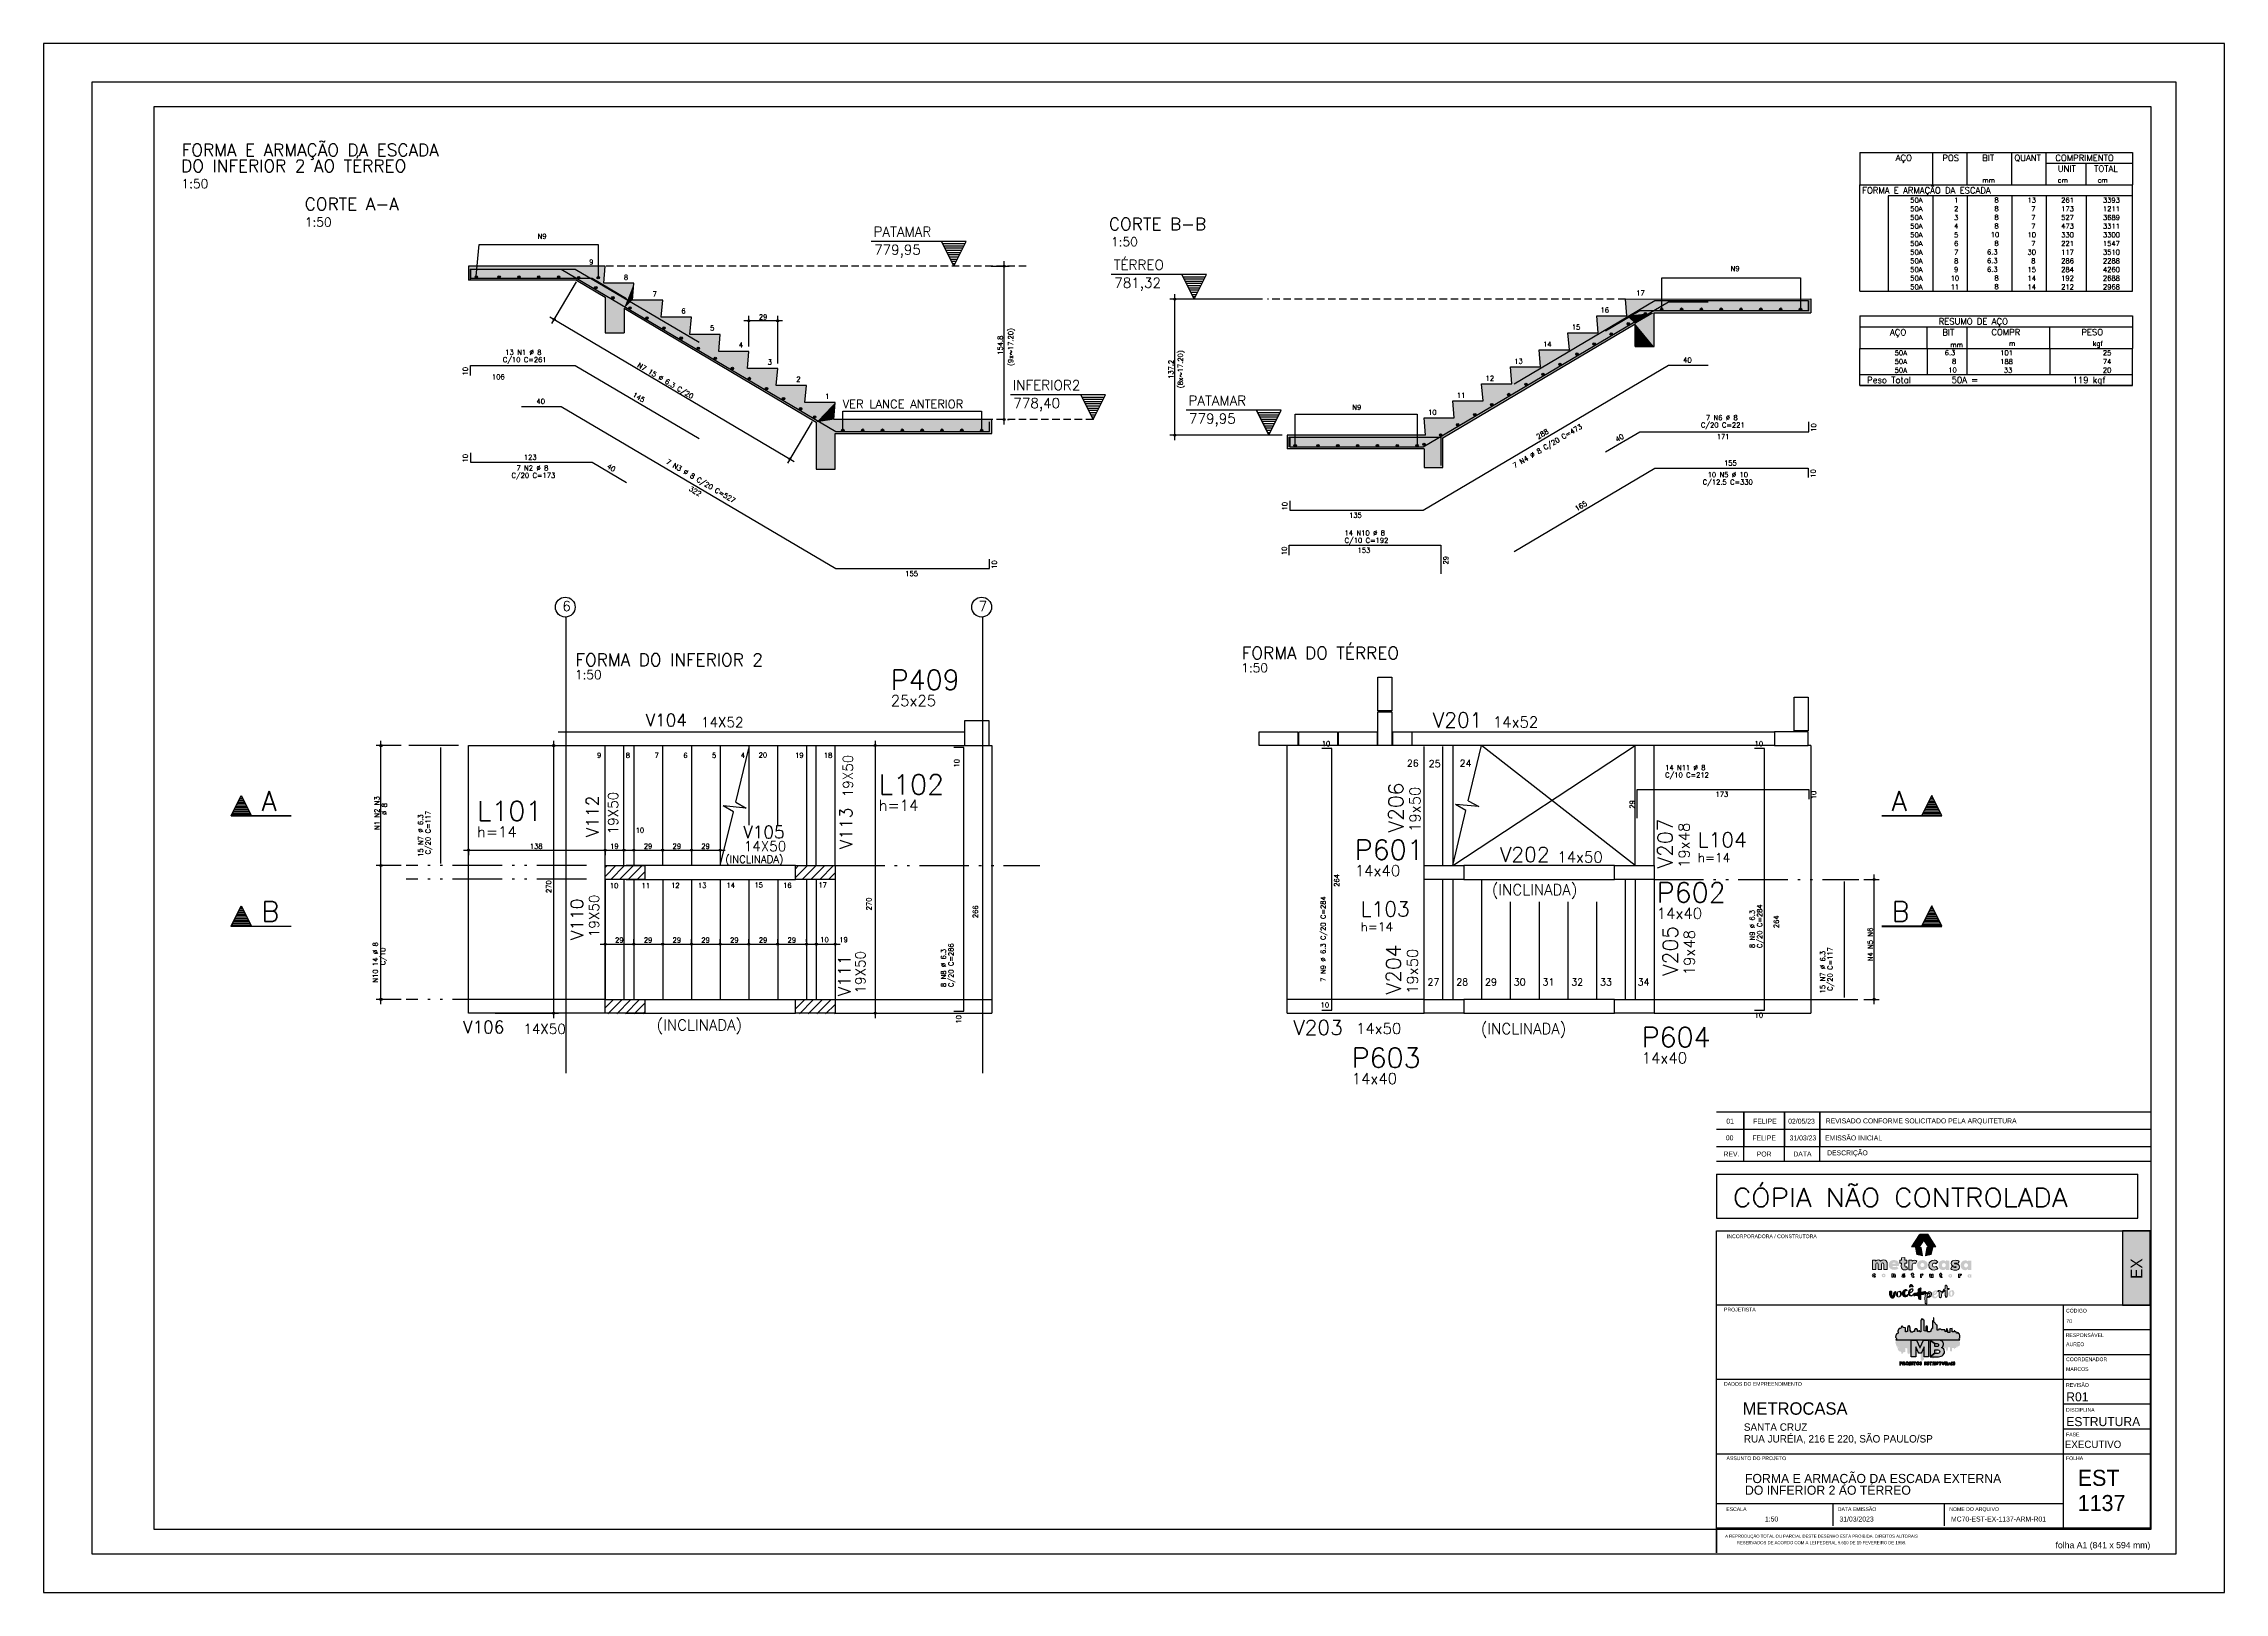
# Model space of a CAD drawing. Extents: x -3.9 to 84.1, y 0 to 62.5.
import ezdxf
from ezdxf.enums import TextEntityAlignment as Align

# ---------------------------------------------------------------- set-up
doc = ezdxf.new("R2010")
doc.units = 0
doc.header["$MEASUREMENT"] = 0
for name, pattern in [('ESTILO_TQS_0001', [0.45, 0.3, -0.15]), ('ESTILO_TQS_0004', [3.3, 2, -0.4, 0.05, -0.4, 0.05, -0.4]), ('HIDDEN', [9.525, 6.35, -3.175])]:
    doc.linetypes.add(name, pattern=pattern)
doc.layers.get('0').update_dxf_attribs({"linetype": 'CONTINUOUS'})
doc.layers.get('Defpoints').update_dxf_attribs({"linetype": 'CONTINUOUS'})
for name, color, linetype in [('ARQ-MAR', 2, 'CONTINUOUS'), ('ARQ_CAR', 7, 'CONTINUOUS'), ('ARQ_CAR-TXT', 7, 'CONTINUOUS'), ('ARQ_FOLHA', 7, 'CONTINUOUS'), ('ARQ_TXT-2', 2, 'CONTINUOUS'), ('ARQ_TXT-4', 4, 'CONTINUOUS'), ('H7', 1, 'CONTINUOUS'), ('Layer 1', 7, 'CONTINUOUS'), ('PENA_01', 1, 'CONTINUOUS'), ('PENA_02', 2, 'CONTINUOUS'), ('PENA_03', 3, 'CONTINUOUS'), ('PENA_04', 4, 'CONTINUOUS'), ('PENA_05', 5, 'CONTINUOUS'), ('PENA_06', 6, 'CONTINUOUS'), ('PENA_10', 253, 'CONTINUOUS'), ('PSG-NV1-HTC-251', 251, 'CONTINUOUS'), ('PSG-NV2-FLH-SELO', 1, 'CONTINUOUS'), ('ver', 20, 'CONTINUOUS'), ('xx-folha', 7, 'CONTINUOUS')]:
    doc.layers.add(name, color=color, linetype=linetype)
doc.styles.add('01-MILLEU', font='GOTHIC.TTF')
doc.styles.add('CARIMBO', font='romans.shx', dxfattribs={"height": 30})
doc.styles.add('R300', font='SIMPLEX.SHX', dxfattribs={"width": 1.1, "height": 5.5})
doc.styles.get("Standard").update_dxf_attribs({"font": 'ROMANS.SHX'})
doc.styles.add('TQS_ARIAL', font='arial.ttf')

# ---------------------------------------------------------------- blocks, each defined once
blk = doc.blocks.new('METROCASA')
at = {"layer": 'Layer 1', "true_color": 0xed1c24}
h = blk.add_hatch(color=240, dxfattribs=at)
h.dxf.hatch_style = 2
h.paths.add_polyline_path([(-1.29, 0.86), (-1.02, -0.59), (0.13, -0.85), (-0.13, 0.85)])
h.paths.add_polyline_path([(2.84, 0.94), (1.22, 3.51), (-0.37, 3.52), (1.27, 0.94)])
h.paths.add_polyline_path([(-2.08, 0.96), (-0.44, 0.95), (0.36, 2.19), (-0.45, 3.48)])
h.paths.add_polyline_path([(0.77, -0.85), (1.92, -0.6), (2.21, 0.84), (1.05, 0.84)])
at = {"layer": 'Layer 1', "true_color": 0x404041}
h = blk.add_hatch(color=250, dxfattribs=at)
h.dxf.hatch_style = 2
edge = h.paths.add_edge_path()
edge.add_spline(control_points=[(-3.66, -4.74), (-3.71, -4.74), (-3.72, -4.72), (-3.72, -4.71), (-3.72, -4.68), (-3.69, -4.68), (-3.66, -4.68), (-3.6, -4.68), (-3.52, -4.7), (-3.48, -4.72), (-3.48, -4.72), (-3.38, -4.57), (-3.38, -4.57), (-3.44, -4.52), (-3.54, -4.48), (-3.65, -4.48), (-3.81, -4.48), (-3.97, -4.54), (-3.97, -4.71), (-3.97, -4.87), (-3.81, -4.92), (-3.68, -4.93), (-3.63, -4.93), (-3.61, -4.94), (-3.61, -4.97), (-3.61, -4.99), (-3.63, -5), (-3.68, -5), (-3.73, -5), (-3.81, -4.99), (-3.92, -4.92), (-3.92, -4.92), (-4, -5.11), (-4, -5.11), (-3.92, -5.16), (-3.79, -5.2), (-3.67, -5.2), (-3.51, -5.2), (-3.36, -5.14), (-3.35, -4.97), (-3.35, -4.79), (-3.52, -4.75), (-3.66, -4.74)], knot_values=[0, 0, 0, 0, 1, 1, 1, 2, 2, 2, 3, 3, 3, 4, 4, 4, 5, 5, 5, 6, 6, 6, 7, 7, 7, 8, 8, 8, 9, 9, 9, 10, 10, 10, 11, 11, 11, 12, 12, 12, 13, 13, 13, 14, 14, 14, 14], degree=3, periodic=0)
edge = h.paths.add_edge_path()
edge.add_spline(control_points=[(-5.55, -4.47), (-5.62, -4.47), (-5.7, -4.5), (-5.76, -4.56), (-5.76, -4.56), (-5.77, -4.49), (-5.77, -4.49), (-5.77, -4.49), (-6, -4.49), (-6, -4.49), (-6, -4.49), (-6, -5.17), (-6, -5.17), (-6, -5.17), (-5.75, -5.17), (-5.75, -5.17), (-5.75, -5.17), (-5.75, -4.81), (-5.75, -4.81), (-5.75, -4.72), (-5.69, -4.68), (-5.63, -4.68), (-5.58, -4.68), (-5.54, -4.71), (-5.54, -4.79), (-5.54, -4.79), (-5.54, -5.17), (-5.54, -5.17), (-5.54, -5.17), (-5.29, -5.17), (-5.29, -5.17), (-5.29, -5.17), (-5.28, -4.79), (-5.28, -4.79), (-5.28, -4.55), (-5.4, -4.48), (-5.55, -4.47)], knot_values=[0, 0, 0, 0, 1, 1, 1, 2, 2, 2, 3, 3, 3, 4, 4, 4, 5, 5, 5, 6, 6, 6, 7, 7, 7, 8, 8, 8, 9, 9, 9, 10, 10, 10, 11, 11, 11, 12, 12, 12, 12], degree=3, periodic=0)
edge = h.paths.add_edge_path()
edge.add_spline(control_points=[(-7.69, -4.46), (-7.89, -4.46), (-8.08, -4.57), (-8.08, -4.82), (-8.08, -5.06), (-7.89, -5.17), (-7.69, -5.17), (-7.5, -5.18), (-7.3, -5.07), (-7.3, -4.82), (-7.3, -4.57), (-7.49, -4.47), (-7.69, -4.46)], knot_values=[0, 0, 0, 0, 1, 1, 1, 2, 2, 2, 3, 3, 3, 4, 4, 4, 4], degree=3, periodic=0)
edge = h.paths.add_edge_path()
edge.add_spline(control_points=[(-7.69, -4.97), (-7.78, -4.97), (-7.83, -4.9), (-7.83, -4.82), (-7.83, -4.74), (-7.78, -4.67), (-7.69, -4.67), (-7.6, -4.67), (-7.55, -4.74), (-7.55, -4.82), (-7.55, -4.9), (-7.61, -4.97), (-7.69, -4.97)], knot_values=[0, 0, 0, 0, 1, 1, 1, 2, 2, 2, 3, 3, 3, 4, 4, 4, 4], degree=3, periodic=0)
edge = h.paths.add_edge_path()
edge.add_spline(control_points=[(-9.57, -4.95), (-9.67, -4.95), (-9.72, -4.88), (-9.72, -4.81), (-9.72, -4.73), (-9.67, -4.66), (-9.57, -4.66), (-9.53, -4.66), (-9.49, -4.67), (-9.46, -4.71), (-9.46, -4.71), (-9.32, -4.56), (-9.32, -4.56), (-9.39, -4.49), (-9.49, -4.45), (-9.59, -4.45), (-9.78, -4.45), (-9.97, -4.56), (-9.97, -4.81), (-9.97, -5.06), (-9.78, -5.16), (-9.59, -5.16), (-9.48, -5.16), (-9.39, -5.12), (-9.3, -5.05), (-9.3, -5.05), (-9.45, -4.9), (-9.45, -4.9), (-9.48, -4.93), (-9.53, -4.95), (-9.57, -4.95)], knot_values=[0, 0, 0, 0, 1, 1, 1, 2, 2, 2, 3, 3, 3, 4, 4, 4, 5, 5, 5, 6, 6, 6, 7, 7, 7, 8, 8, 8, 9, 9, 9, 10, 10, 10, 10], degree=3, periodic=0)
edge = h.paths.add_edge_path()
edge.add_spline(control_points=[(-1.68, -5), (-1.72, -5), (-1.74, -4.98), (-1.74, -4.93), (-1.74, -4.93), (-1.74, -4.71), (-1.74, -4.71), (-1.74, -4.71), (-1.59, -4.71), (-1.59, -4.71), (-1.59, -4.71), (-1.59, -4.52), (-1.59, -4.52), (-1.59, -4.52), (-1.74, -4.52), (-1.74, -4.52), (-1.74, -4.52), (-1.74, -4.32), (-1.74, -4.32), (-1.74, -4.32), (-1.99, -4.34), (-1.99, -4.34), (-1.99, -4.34), (-1.99, -4.51), (-1.99, -4.51), (-1.99, -4.51), (-2.1, -4.51), (-2.1, -4.51), (-2.1, -4.51), (-2.1, -4.71), (-2.1, -4.71), (-2.1, -4.71), (-1.99, -4.71), (-1.99, -4.71), (-1.99, -4.71), (-1.99, -4.93), (-1.99, -4.93), (-2, -5.14), (-1.88, -5.21), (-1.74, -5.21), (-1.67, -5.21), (-1.61, -5.19), (-1.55, -5.16), (-1.55, -5.16), (-1.6, -4.97), (-1.6, -4.97), (-1.62, -4.99), (-1.65, -5), (-1.68, -5)], knot_values=[0, 0, 0, 0, 1, 1, 1, 2, 2, 2, 3, 3, 3, 4, 4, 4, 5, 5, 5, 6, 6, 6, 7, 7, 7, 8, 8, 8, 9, 9, 9, 10, 10, 10, 11, 11, 11, 12, 12, 12, 13, 13, 13, 14, 14, 14, 15, 15, 15, 16, 16, 16, 16], degree=3, periodic=0)
edge = h.paths.add_edge_path()
edge.add_spline(control_points=[(9.78, -4.57), (9.78, -4.57), (9.77, -4.65), (9.77, -4.65), (9.73, -4.59), (9.66, -4.56), (9.57, -4.56), (9.37, -4.56), (9.24, -4.71), (9.24, -4.91), (9.24, -5.11), (9.35, -5.25), (9.55, -5.26), (9.62, -5.27), (9.71, -5.24), (9.77, -5.18), (9.77, -5.18), (9.78, -5.25), (9.78, -5.25), (9.78, -5.25), (10.01, -5.25), (10.01, -5.25), (10.01, -5.25), (10.02, -4.57), (10.02, -4.57), (10.02, -4.57), (9.78, -4.57), (9.78, -4.57)], knot_values=[0, 0, 0, 0, 1, 1, 1, 2, 2, 2, 3, 3, 3, 4, 4, 4, 5, 5, 5, 6, 6, 6, 7, 7, 7, 8, 8, 8, 9, 9, 9, 9], degree=3, periodic=0)
edge = h.paths.add_edge_path()
edge.add_spline(control_points=[(9.62, -5.06), (9.55, -5.06), (9.49, -5), (9.49, -4.91), (9.49, -4.82), (9.55, -4.76), (9.62, -4.76), (9.71, -4.76), (9.76, -4.82), (9.76, -4.91), (9.76, -4.99), (9.71, -5.06), (9.62, -5.06)], knot_values=[0, 0, 0, 0, 1, 1, 1, 2, 2, 2, 3, 3, 3, 4, 4, 4, 4], degree=3, periodic=0)
edge = h.paths.add_edge_path()
edge.add_spline(control_points=[(7.69, -4.64), (7.69, -4.64), (7.68, -4.56), (7.68, -4.56), (7.68, -4.56), (7.45, -4.56), (7.45, -4.56), (7.45, -4.56), (7.45, -5.24), (7.45, -5.24), (7.45, -5.24), (7.7, -5.24), (7.7, -5.24), (7.7, -5.24), (7.7, -4.89), (7.7, -4.89), (7.7, -4.8), (7.76, -4.76), (7.82, -4.76), (7.86, -4.76), (7.89, -4.77), (7.93, -4.8), (7.93, -4.8), (8.04, -4.62), (8.04, -4.62), (7.99, -4.57), (7.93, -4.55), (7.86, -4.55), (7.79, -4.55), (7.73, -4.57), (7.69, -4.64)], knot_values=[0, 0, 0, 0, 1, 1, 1, 2, 2, 2, 3, 3, 3, 4, 4, 4, 5, 5, 5, 6, 6, 6, 7, 7, 7, 8, 8, 8, 9, 9, 9, 10, 10, 10, 10], degree=3, periodic=0)
edge = h.paths.add_edge_path()
edge.add_spline(control_points=[(5.76, -4.54), (5.56, -4.54), (5.37, -4.64), (5.37, -4.89), (5.37, -5.14), (5.56, -5.24), (5.75, -5.25), (5.95, -5.25), (6.14, -5.14), (6.14, -4.89), (6.15, -4.65), (5.96, -4.54), (5.76, -4.54)], knot_values=[0, 0, 0, 0, 1, 1, 1, 2, 2, 2, 3, 3, 3, 4, 4, 4, 4], degree=3, periodic=0)
edge = h.paths.add_edge_path()
edge.add_spline(control_points=[(5.76, -5.04), (5.67, -5.04), (5.62, -4.97), (5.62, -4.89), (5.62, -4.81), (5.67, -4.74), (5.76, -4.74), (5.85, -4.74), (5.9, -4.81), (5.9, -4.89), (5.9, -4.97), (5.84, -5.04), (5.76, -5.04)], knot_values=[0, 0, 0, 0, 1, 1, 1, 2, 2, 2, 3, 3, 3, 4, 4, 4, 4], degree=3, periodic=0)
edge = h.paths.add_edge_path()
edge.add_spline(control_points=[(4, -5.03), (3.96, -5.03), (3.94, -5.01), (3.93, -4.96), (3.93, -4.96), (3.94, -4.74), (3.94, -4.74), (3.94, -4.74), (4.09, -4.74), (4.09, -4.74), (4.09, -4.74), (4.09, -4.55), (4.09, -4.55), (4.09, -4.55), (3.94, -4.55), (3.94, -4.55), (3.94, -4.55), (3.94, -4.35), (3.94, -4.35), (3.94, -4.35), (3.69, -4.38), (3.69, -4.38), (3.69, -4.38), (3.69, -4.54), (3.69, -4.54), (3.69, -4.54), (3.58, -4.54), (3.58, -4.54), (3.58, -4.54), (3.58, -4.74), (3.58, -4.74), (3.58, -4.74), (3.69, -4.74), (3.69, -4.74), (3.69, -4.74), (3.68, -4.96), (3.68, -4.96), (3.68, -5.17), (3.8, -5.24), (3.93, -5.24), (4, -5.24), (4.07, -5.22), (4.13, -5.19), (4.13, -5.19), (4.08, -5), (4.08, -5), (4.05, -5.02), (4.03, -5.03), (4, -5.03)], knot_values=[0, 0, 0, 0, 1, 1, 1, 2, 2, 2, 3, 3, 3, 4, 4, 4, 5, 5, 5, 6, 6, 6, 7, 7, 7, 8, 8, 8, 9, 9, 9, 10, 10, 10, 11, 11, 11, 12, 12, 12, 13, 13, 13, 14, 14, 14, 15, 15, 15, 16, 16, 16, 16], degree=3, periodic=0)
edge = h.paths.add_edge_path()
edge.add_spline(control_points=[(2.03, -4.89), (2.03, -4.98), (1.97, -5.02), (1.91, -5.02), (1.87, -5.02), (1.82, -4.99), (1.82, -4.9), (1.82, -4.9), (1.82, -4.53), (1.82, -4.53), (1.82, -4.53), (1.57, -4.53), (1.57, -4.53), (1.57, -4.53), (1.57, -4.9), (1.57, -4.9), (1.57, -5.15), (1.69, -5.22), (1.83, -5.22), (1.9, -5.23), (1.99, -5.2), (2.05, -5.14), (2.05, -5.14), (2.06, -5.21), (2.06, -5.21), (2.06, -5.21), (2.28, -5.21), (2.28, -5.21), (2.28, -5.21), (2.28, -4.53), (2.28, -4.53), (2.28, -4.53), (2.03, -4.53), (2.03, -4.53), (2.03, -4.53), (2.03, -4.89), (2.03, -4.89)], knot_values=[0, 0, 0, 0, 1, 1, 1, 2, 2, 2, 3, 3, 3, 4, 4, 4, 5, 5, 5, 6, 6, 6, 7, 7, 7, 8, 8, 8, 9, 9, 9, 10, 10, 10, 11, 11, 11, 12, 12, 12, 12], degree=3, periodic=0)
edge = h.paths.add_edge_path()
edge.add_spline(control_points=[(-0.02, -4.59), (-0.02, -4.59), (-0.04, -4.52), (-0.04, -4.52), (-0.04, -4.52), (-0.26, -4.52), (-0.26, -4.52), (-0.26, -4.52), (-0.27, -5.2), (-0.27, -5.2), (-0.27, -5.2), (-0.02, -5.2), (-0.02, -5.2), (-0.02, -5.2), (-0.01, -4.85), (-0.01, -4.85), (-0.01, -4.76), (0.04, -4.72), (0.1, -4.72), (0.15, -4.72), (0.18, -4.73), (0.22, -4.76), (0.22, -4.76), (0.32, -4.58), (0.32, -4.58), (0.28, -4.53), (0.21, -4.51), (0.14, -4.5), (0.08, -4.5), (0.01, -4.53), (-0.02, -4.59)], knot_values=[0, 0, 0, 0, 1, 1, 1, 2, 2, 2, 3, 3, 3, 4, 4, 4, 5, 5, 5, 6, 6, 6, 7, 7, 7, 8, 8, 8, 9, 9, 9, 10, 10, 10, 10], degree=3, periodic=0)
at = {"layer": 'Layer 1', "true_color": 0xed1c24}
h = blk.add_hatch(color=240, dxfattribs=at)
h.dxf.hatch_style = 2
edge = h.paths.add_edge_path()
edge.add_spline(control_points=[(-1.94, -1.96), (-1.94, -1.96), (-1.98, -1.76), (-1.98, -1.76), (-1.98, -1.76), (-2.62, -1.75), (-2.62, -1.75), (-2.62, -1.75), (-2.63, -3.66), (-2.63, -3.66), (-2.63, -3.66), (-1.92, -3.66), (-1.92, -3.66), (-1.92, -3.66), (-1.91, -2.67), (-1.91, -2.67), (-1.91, -2.42), (-1.76, -2.31), (-1.58, -2.31), (-1.46, -2.31), (-1.38, -2.34), (-1.26, -2.43), (-1.26, -2.43), (-0.98, -1.92), (-0.98, -1.92), (-1.1, -1.79), (-1.28, -1.71), (-1.48, -1.71), (-1.66, -1.71), (-1.84, -1.79), (-1.94, -1.96)], knot_values=[0, 0, 0, 0, 1, 1, 1, 2, 2, 2, 3, 3, 3, 4, 4, 4, 5, 5, 5, 6, 6, 6, 7, 7, 7, 8, 8, 8, 9, 9, 9, 10, 10, 10, 10], degree=3, periodic=0)
edge = h.paths.add_edge_path()
edge.add_spline(control_points=[(-5.6, -1.69), (-6.11, -1.69), (-6.66, -1.99), (-6.66, -2.69), (-6.67, -3.38), (-6.16, -3.68), (-5.56, -3.68), (-5.23, -3.68), (-4.92, -3.58), (-4.69, -3.37), (-4.69, -3.37), (-5.04, -2.98), (-5.04, -2.98), (-5.16, -3.07), (-5.32, -3.13), (-5.53, -3.13), (-5.68, -3.13), (-5.9, -3.06), (-5.95, -2.89), (-5.95, -2.89), (-4.62, -2.89), (-4.62, -2.89), (-4.45, -2.14), (-4.92, -1.69), (-5.6, -1.69)], knot_values=[0, 0, 0, 0, 1, 1, 1, 2, 2, 2, 3, 3, 3, 4, 4, 4, 5, 5, 5, 6, 6, 6, 7, 7, 7, 8, 8, 8, 8], degree=3, periodic=0)
edge = h.paths.add_edge_path()
edge.add_spline(control_points=[(-5.94, -2.43), (-5.89, -2.12), (-5.27, -2.13), (-5.25, -2.43), (-5.25, -2.43), (-5.94, -2.43), (-5.94, -2.43)], knot_values=[0, 0, 0, 0, 1, 1, 1, 2, 2, 2, 2], degree=3, periodic=0)
edge = h.paths.add_edge_path()
edge.add_spline(control_points=[(4.86, -2), (4.76, -1.84), (4.58, -1.75), (4.31, -1.75), (3.75, -1.74), (3.38, -2.17), (3.38, -2.74), (3.37, -3.29), (3.68, -3.69), (4.24, -3.73), (4.45, -3.74), (4.71, -3.67), (4.87, -3.49), (4.87, -3.49), (4.9, -3.7), (4.9, -3.7), (4.9, -3.7), (5.56, -3.7), (5.56, -3.7), (5.56, -3.7), (5.57, -1.8), (5.57, -1.8), (5.57, -1.8), (4.9, -1.79), (4.9, -1.79), (4.9, -1.79), (4.86, -2), (4.86, -2)], knot_values=[0, 0, 0, 0, 1, 1, 1, 2, 2, 2, 3, 3, 3, 4, 4, 4, 5, 5, 5, 6, 6, 6, 7, 7, 7, 8, 8, 8, 9, 9, 9, 9], degree=3, periodic=0)
edge = h.paths.add_edge_path()
edge.add_spline(control_points=[(4.46, -3.16), (4.25, -3.16), (4.08, -3.01), (4.08, -2.74), (4.08, -2.47), (4.25, -2.32), (4.47, -2.32), (4.72, -2.32), (4.86, -2.49), (4.86, -2.74), (4.86, -2.97), (4.7, -3.16), (4.46, -3.16)], knot_values=[0, 0, 0, 0, 1, 1, 1, 2, 2, 2, 3, 3, 3, 4, 4, 4, 4], degree=3, periodic=0)
edge = h.paths.add_edge_path()
edge.add_spline(control_points=[(-7.68, -1.68), (-7.94, -1.68), (-8.15, -1.76), (-8.31, -1.95), (-8.4, -1.77), (-8.59, -1.69), (-8.78, -1.68), (-8.98, -1.68), (-9.19, -1.76), (-9.31, -1.92), (-9.31, -1.92), (-9.36, -1.72), (-9.36, -1.72), (-9.36, -1.72), (-9.95, -1.71), (-9.95, -1.71), (-9.95, -1.71), (-9.96, -3.62), (-9.96, -3.62), (-9.96, -3.62), (-9.26, -3.62), (-9.26, -3.62), (-9.26, -3.62), (-9.25, -2.58), (-9.25, -2.58), (-9.25, -2.37), (-9.12, -2.27), (-9, -2.27), (-8.87, -2.27), (-8.8, -2.35), (-8.8, -2.57), (-8.8, -2.57), (-8.81, -3.62), (-8.81, -3.62), (-8.81, -3.62), (-8.11, -3.63), (-8.11, -3.63), (-8.11, -3.63), (-8.1, -2.58), (-8.1, -2.58), (-8.1, -2.37), (-7.98, -2.29), (-7.86, -2.29), (-7.75, -2.29), (-7.66, -2.37), (-7.66, -2.57), (-7.66, -2.57), (-7.67, -3.63), (-7.67, -3.63), (-7.67, -3.63), (-6.96, -3.63), (-6.96, -3.63), (-6.96, -3.63), (-6.95, -2.57), (-6.95, -2.57), (-6.95, -1.94), (-7.26, -1.68), (-7.68, -1.68)], knot_values=[0, 0, 0, 0, 1, 1, 1, 2, 2, 2, 3, 3, 3, 4, 4, 4, 5, 5, 5, 6, 6, 6, 7, 7, 7, 8, 8, 8, 9, 9, 9, 10, 10, 10, 11, 11, 11, 12, 12, 12, 13, 13, 13, 14, 14, 14, 15, 15, 15, 16, 16, 16, 17, 17, 17, 18, 18, 18, 19, 19, 19, 19], degree=3, periodic=0)
edge = h.paths.add_edge_path()
edge.add_spline(control_points=[(-3.23, -3.11), (-3.34, -3.11), (-3.41, -3.06), (-3.42, -2.93), (-3.42, -2.93), (-3.41, -2.3), (-3.41, -2.3), (-3.41, -2.3), (-2.98, -2.3), (-2.98, -2.3), (-2.98, -2.3), (-2.98, -1.76), (-2.98, -1.76), (-2.98, -1.76), (-3.41, -1.76), (-3.41, -1.76), (-3.41, -1.76), (-3.4, -1.21), (-3.4, -1.21), (-3.4, -1.21), (-4.11, -1.28), (-4.11, -1.28), (-4.11, -1.28), (-4.11, -1.76), (-4.11, -1.76), (-4.11, -1.76), (-4.42, -1.75), (-4.42, -1.75), (-4.42, -1.75), (-4.42, -2.3), (-4.42, -2.3), (-4.42, -2.3), (-4.11, -2.3), (-4.11, -2.3), (-4.11, -2.3), (-4.12, -2.92), (-4.12, -2.92), (-4.13, -3.52), (-3.79, -3.69), (-3.42, -3.7), (-3.22, -3.7), (-3.03, -3.66), (-2.87, -3.57), (-2.87, -3.57), (-3.02, -3.05), (-3.02, -3.05), (-3.08, -3.09), (-3.16, -3.11), (-3.23, -3.11)], knot_values=[0, 0, 0, 0, 1, 1, 1, 2, 2, 2, 3, 3, 3, 4, 4, 4, 5, 5, 5, 6, 6, 6, 7, 7, 7, 8, 8, 8, 9, 9, 9, 10, 10, 10, 11, 11, 11, 12, 12, 12, 13, 13, 13, 14, 14, 14, 15, 15, 15, 16, 16, 16, 16], degree=3, periodic=0)
edge = h.paths.add_edge_path()
edge.add_spline(control_points=[(2.53, -3.13), (2.26, -3.13), (2.12, -2.94), (2.12, -2.74), (2.12, -2.5), (2.27, -2.3), (2.54, -2.3), (2.66, -2.3), (2.77, -2.35), (2.86, -2.44), (2.86, -2.44), (3.24, -2.04), (3.24, -2.04), (3.04, -1.84), (2.77, -1.74), (2.5, -1.74), (1.96, -1.73), (1.43, -2.04), (1.42, -2.73), (1.42, -3.44), (1.94, -3.72), (2.5, -3.72), (2.78, -3.72), (3.06, -3.6), (3.28, -3.4), (3.28, -3.4), (2.88, -2.98), (2.88, -2.98), (2.79, -3.08), (2.66, -3.13), (2.53, -3.13)], knot_values=[0, 0, 0, 0, 1, 1, 1, 2, 2, 2, 3, 3, 3, 4, 4, 4, 5, 5, 5, 6, 6, 6, 7, 7, 7, 8, 8, 8, 9, 9, 9, 10, 10, 10, 10], degree=3, periodic=0)
edge = h.paths.add_edge_path()
edge.add_spline(control_points=[(9.37, -1.82), (9.37, -1.82), (9.33, -2.02), (9.33, -2.02), (9.23, -1.87), (9.04, -1.77), (8.77, -1.77), (8.22, -1.77), (7.85, -2.2), (7.84, -2.76), (7.84, -3.31), (8.15, -3.71), (8.71, -3.75), (8.92, -3.76), (9.17, -3.7), (9.34, -3.51), (9.34, -3.51), (9.37, -3.72), (9.37, -3.72), (9.37, -3.72), (10.02, -3.72), (10.02, -3.72), (10.02, -3.72), (10.03, -1.82), (10.03, -1.82), (10.03, -1.82), (9.37, -1.82), (9.37, -1.82)], knot_values=[0, 0, 0, 0, 1, 1, 1, 2, 2, 2, 3, 3, 3, 4, 4, 4, 5, 5, 5, 6, 6, 6, 7, 7, 7, 8, 8, 8, 9, 9, 9, 9], degree=3, periodic=0)
edge = h.paths.add_edge_path()
edge.add_spline(control_points=[(8.93, -3.18), (8.71, -3.18), (8.55, -3.03), (8.55, -2.76), (8.55, -2.5), (8.72, -2.34), (8.93, -2.35), (9.18, -2.35), (9.32, -2.51), (9.32, -2.77), (9.32, -2.99), (9.17, -3.18), (8.93, -3.18)], knot_values=[0, 0, 0, 0, 1, 1, 1, 2, 2, 2, 3, 3, 3, 4, 4, 4, 4], degree=3, periodic=0)
edge = h.paths.add_edge_path()
edge.add_spline(control_points=[(6.78, -2.48), (6.66, -2.48), (6.63, -2.42), (6.63, -2.39), (6.63, -2.32), (6.7, -2.29), (6.8, -2.3), (6.96, -2.29), (7.18, -2.35), (7.28, -2.41), (7.28, -2.41), (7.58, -1.99), (7.58, -1.99), (7.4, -1.85), (7.12, -1.76), (6.81, -1.76), (6.36, -1.75), (5.93, -1.92), (5.93, -2.38), (5.92, -2.84), (6.37, -2.99), (6.74, -3), (6.88, -3.02), (6.94, -3.05), (6.94, -3.11), (6.94, -3.17), (6.87, -3.2), (6.75, -3.2), (6.59, -3.19), (6.36, -3.18), (6.07, -2.98), (6.07, -2.98), (5.84, -3.5), (5.84, -3.5), (6.05, -3.66), (6.43, -3.75), (6.76, -3.76), (7.22, -3.76), (7.65, -3.58), (7.65, -3.11), (7.65, -2.61), (7.17, -2.49), (6.78, -2.48)], knot_values=[0, 0, 0, 0, 1, 1, 1, 2, 2, 2, 3, 3, 3, 4, 4, 4, 5, 5, 5, 6, 6, 6, 7, 7, 7, 8, 8, 8, 9, 9, 9, 10, 10, 10, 11, 11, 11, 12, 12, 12, 13, 13, 13, 14, 14, 14, 14], degree=3, periodic=0)
edge = h.paths.add_edge_path()
edge.add_spline(control_points=[(0.13, -1.72), (-0.42, -1.72), (-0.95, -2.01), (-0.96, -2.72), (-0.96, -3.41), (-0.42, -3.71), (0.12, -3.72), (0.66, -3.72), (1.21, -3.42), (1.22, -2.73), (1.22, -2.03), (0.7, -1.73), (0.13, -1.72)], knot_values=[0, 0, 0, 0, 1, 1, 1, 2, 2, 2, 3, 3, 3, 4, 4, 4, 4], degree=3, periodic=0)
edge = h.paths.add_edge_path()
edge.add_spline(control_points=[(0.13, -3.13), (-0.12, -3.13), (-0.27, -2.94), (-0.26, -2.72), (-0.26, -2.5), (-0.12, -2.3), (0.13, -2.31), (0.38, -2.31), (0.52, -2.5), (0.52, -2.72), (0.52, -2.96), (0.37, -3.14), (0.13, -3.13)], knot_values=[0, 0, 0, 0, 1, 1, 1, 2, 2, 2, 3, 3, 3, 4, 4, 4, 4], degree=3, periodic=0)
at = {"layer": 'Layer 1', "true_color": 0x404041}
h = blk.add_hatch(color=250, dxfattribs=at)
h.dxf.hatch_style = 2
edge = h.paths.add_edge_path()
edge.add_spline(control_points=[(-2.43, -7.17), (-2.4, -7.16), (-2.38, -7.15), (-2.36, -7.14), (-2.33, -7.13), (-2.31, -7.11), (-2.3, -7.09), (-2.28, -7.07), (-2.26, -7.04), (-2.24, -7.01), (-2.22, -6.98), (-2.2, -6.95), (-2.17, -6.92), (-2.15, -6.93), (-2.11, -6.95), (-2.08, -6.98), (-2.05, -7.01), (-2.01, -7.04), (-1.98, -7.06), (-1.94, -7.09), (-1.9, -7.11), (-1.87, -7.13), (-1.84, -7.14), (-1.81, -7.14), (-1.78, -7.12), (-1.75, -7.1), (-1.75, -7.07), (-1.76, -7.02), (-1.78, -6.98), (-1.8, -6.94), (-1.84, -6.89), (-1.87, -6.84), (-1.91, -6.8), (-1.96, -6.76), (-2, -6.72), (-2.04, -6.69), (-2.07, -6.68), (-2.11, -6.66), (-2.15, -6.65), (-2.18, -6.64), (-2.21, -6.64), (-2.24, -6.64), (-2.26, -6.65), (-2.29, -6.66), (-2.31, -6.68), (-2.33, -6.71), (-2.35, -6.73), (-2.36, -6.77), (-2.38, -6.82), (-2.4, -6.84), (-2.41, -6.87), (-2.43, -6.91), (-2.44, -6.95), (-2.46, -6.99), (-2.47, -7.03), (-2.48, -7.07), (-2.48, -7.11), (-2.48, -7.14), (-2.47, -7.16), (-2.46, -7.18), (-2.43, -7.17)], knot_values=[0, 0, 0, 0, 1, 1, 1, 2, 2, 2, 3, 3, 3, 4, 4, 4, 5, 5, 5, 6, 6, 6, 7, 7, 7, 8, 8, 8, 9, 9, 9, 10, 10, 10, 11, 11, 11, 12, 12, 12, 13, 13, 13, 14, 14, 14, 15, 15, 15, 16, 16, 16, 17, 17, 17, 18, 18, 18, 19, 19, 19, 20, 20, 20, 20], degree=3, periodic=0)
edge = h.paths.add_edge_path()
edge.add_spline(control_points=[(-5.26, -8.04), (-5.28, -8.03), (-5.33, -8.05), (-5.4, -8.1), (-5.49, -8.17), (-5.55, -8.25), (-5.6, -8.35), (-5.65, -8.45), (-5.69, -8.55), (-5.71, -8.65), (-5.74, -8.76), (-5.76, -8.85), (-5.77, -8.93), (-5.78, -9.02), (-5.8, -9.07), (-5.81, -9.1), (-5.83, -9.13), (-5.85, -9.12), (-5.88, -9.08), (-5.91, -9.04), (-5.94, -8.98), (-5.97, -8.89), (-6, -8.8), (-6.02, -8.7), (-6.04, -8.57), (-6.05, -8.44), (-6.05, -8.3), (-6.03, -8.14), (-6.03, -8.11), (-6.04, -8.08), (-6.06, -8.06), (-6.09, -8.03), (-6.12, -8.01), (-6.16, -8), (-6.2, -7.98), (-6.25, -7.98), (-6.3, -7.98), (-6.35, -7.99), (-6.4, -8), (-6.45, -8.03), (-6.48, -8.05), (-6.5, -8.08), (-6.52, -8.13), (-6.53, -8.18), (-6.53, -8.24), (-6.53, -8.31), (-6.53, -8.38), (-6.52, -8.45), (-6.5, -8.52), (-6.49, -8.6), (-6.47, -8.67), (-6.45, -8.74), (-6.43, -8.81), (-6.41, -8.87), (-6.39, -8.93), (-6.36, -8.98), (-6.34, -9.03), (-6.32, -9.05), (-6.29, -9.1), (-6.26, -9.14), (-6.23, -9.18), (-6.19, -9.23), (-6.16, -9.27), (-6.11, -9.3), (-6.07, -9.34), (-6.02, -9.36), (-5.96, -9.37), (-5.9, -9.38), (-5.83, -9.38), (-5.75, -9.35), (-5.71, -9.34), (-5.67, -9.31), (-5.63, -9.25), (-5.58, -9.19), (-5.54, -9.12), (-5.51, -9.05), (-5.47, -8.98), (-5.44, -8.9), (-5.41, -8.82), (-5.38, -8.74), (-5.36, -8.67), (-5.34, -8.61), (-5.32, -8.53), (-5.29, -8.44), (-5.27, -8.36), (-5.25, -8.27), (-5.23, -8.2), (-5.23, -8.15), (-5.22, -8.09), (-5.23, -8.06), (-5.26, -8.04)], knot_values=[0, 0, 0, 0, 1, 1, 1, 2, 2, 2, 3, 3, 3, 4, 4, 4, 5, 5, 5, 6, 6, 6, 7, 7, 7, 8, 8, 8, 9, 9, 9, 10, 10, 10, 11, 11, 11, 12, 12, 12, 13, 13, 13, 14, 14, 14, 15, 15, 15, 16, 16, 16, 17, 17, 17, 18, 18, 18, 19, 19, 19, 20, 20, 20, 21, 21, 21, 22, 22, 22, 23, 23, 23, 24, 24, 24, 25, 25, 25, 26, 26, 26, 27, 27, 27, 28, 28, 28, 29, 29, 29, 30, 30, 30, 30], degree=3, periodic=0)
edge = h.paths.add_edge_path()
edge.add_spline(control_points=[(-1.57, -8.39), (-1.57, -8.35), (-1.58, -8.33), (-1.6, -8.33), (-1.62, -8.34), (-1.64, -8.36), (-1.66, -8.39), (-1.68, -8.43), (-1.71, -8.47), (-1.75, -8.52), (-1.78, -8.56), (-1.82, -8.61), (-1.87, -8.65), (-1.92, -8.7), (-1.99, -8.73), (-2.07, -8.75), (-2.11, -8.76), (-2.14, -8.76), (-2.17, -8.75), (-2.19, -8.74), (-2.22, -8.73), (-2.24, -8.72), (-2.26, -8.7), (-2.27, -8.68), (-2.28, -8.66), (-2.3, -8.64), (-2.31, -8.61), (-2.31, -8.59), (-2.33, -8.53), (-2.34, -8.45), (-2.33, -8.37), (-2.27, -8.37), (-2.2, -8.36), (-2.14, -8.33), (-2.08, -8.31), (-2.02, -8.28), (-1.96, -8.23), (-1.89, -8.19), (-1.83, -8.12), (-1.77, -8.03), (-1.71, -7.95), (-1.68, -7.87), (-1.66, -7.8), (-1.65, -7.72), (-1.65, -7.65), (-1.67, -7.59), (-1.69, -7.53), (-1.72, -7.48), (-1.77, -7.45), (-1.81, -7.41), (-1.87, -7.39), (-1.93, -7.39), (-2, -7.4), (-2.06, -7.41), (-2.13, -7.43), (-2.2, -7.44), (-2.26, -7.47), (-2.32, -7.5), (-2.38, -7.53), (-2.44, -7.57), (-2.49, -7.62), (-2.54, -7.67), (-2.58, -7.72), (-2.62, -7.78), (-2.66, -7.87), (-2.7, -7.94), (-2.72, -8.02), (-2.74, -8.1), (-2.75, -8.16), (-2.76, -8.22), (-2.77, -8.29), (-2.77, -8.36), (-2.76, -8.42), (-2.75, -8.52), (-2.72, -8.62), (-2.68, -8.71), (-2.65, -8.78), (-2.6, -8.86), (-2.54, -8.92), (-2.47, -8.99), (-2.39, -9.03), (-2.28, -9.05), (-2.17, -9.07), (-2.07, -9.07), (-1.98, -9.04), (-1.9, -9.01), (-1.83, -8.97), (-1.78, -8.91), (-1.72, -8.86), (-1.68, -8.8), (-1.64, -8.73), (-1.61, -8.66), (-1.59, -8.6), (-1.58, -8.54), (-1.57, -8.48), (-1.56, -8.43), (-1.57, -8.39)], knot_values=[0, 0, 0, 0, 1, 1, 1, 2, 2, 2, 3, 3, 3, 4, 4, 4, 5, 5, 5, 6, 6, 6, 7, 7, 7, 8, 8, 8, 9, 9, 9, 10, 10, 10, 11, 11, 11, 12, 12, 12, 13, 13, 13, 14, 14, 14, 15, 15, 15, 16, 16, 16, 17, 17, 17, 18, 18, 18, 19, 19, 19, 20, 20, 20, 21, 21, 21, 22, 22, 22, 23, 23, 23, 24, 24, 24, 25, 25, 25, 26, 26, 26, 27, 27, 27, 28, 28, 28, 29, 29, 29, 30, 30, 30, 31, 31, 31, 32, 32, 32, 32], degree=3, periodic=0)
edge = h.paths.add_edge_path()
edge.add_spline(control_points=[(-2.31, -8.07), (-2.31, -8.04), (-2.3, -8.01), (-2.29, -7.98), (-2.27, -7.95), (-2.25, -7.9), (-2.23, -7.85), (-2.2, -7.81), (-2.17, -7.77), (-2.14, -7.75), (-2.1, -7.72), (-2.07, -7.7), (-2.03, -7.69), (-1.99, -7.67), (-1.95, -7.66), (-1.91, -7.65), (-1.9, -7.67), (-1.91, -7.7), (-1.91, -7.72), (-1.92, -7.75), (-1.93, -7.78), (-1.94, -7.81), (-1.95, -7.85), (-1.97, -7.89), (-2.01, -7.94), (-2.04, -7.99), (-2.07, -8.02), (-2.11, -8.05), (-2.15, -8.07), (-2.18, -8.09), (-2.21, -8.1), (-2.25, -8.11), (-2.29, -8.12), (-2.32, -8.13), (-2.32, -8.11), (-2.32, -8.09), (-2.31, -8.07)], knot_values=[0, 0, 0, 0, 1, 1, 1, 2, 2, 2, 3, 3, 3, 4, 4, 4, 5, 5, 5, 6, 6, 6, 7, 7, 7, 8, 8, 8, 9, 9, 9, 10, 10, 10, 11, 11, 11, 12, 12, 12, 12], degree=3, periodic=0)
edge = h.paths.add_edge_path()
edge.add_spline(control_points=[(-4.11, -8.09), (-4.16, -8), (-4.24, -7.93), (-4.34, -7.88), (-4.36, -7.87), (-4.38, -7.87), (-4.39, -7.87), (-4.4, -7.88), (-4.41, -7.89), (-4.43, -7.9), (-4.45, -7.92), (-4.48, -7.93), (-4.52, -7.95), (-4.57, -7.97), (-4.64, -7.99), (-4.74, -8), (-4.84, -8.02), (-4.93, -8.06), (-5, -8.14), (-5.07, -8.21), (-5.12, -8.29), (-5.15, -8.39), (-5.18, -8.48), (-5.2, -8.59), (-5.19, -8.69), (-5.18, -8.8), (-5.16, -8.89), (-5.11, -8.98), (-5.06, -9.06), (-5, -9.13), (-4.91, -9.18), (-4.82, -9.23), (-4.72, -9.25), (-4.59, -9.24), (-4.49, -9.22), (-4.4, -9.19), (-4.32, -9.13), (-4.24, -9.07), (-4.18, -9), (-4.12, -8.92), (-4.07, -8.84), (-4.03, -8.75), (-4.01, -8.65), (-3.99, -8.55), (-3.99, -8.45), (-4, -8.36), (-4.02, -8.26), (-4.05, -8.17), (-4.11, -8.09)], knot_values=[0, 0, 0, 0, 1, 1, 1, 2, 2, 2, 3, 3, 3, 4, 4, 4, 5, 5, 5, 6, 6, 6, 7, 7, 7, 8, 8, 8, 9, 9, 9, 10, 10, 10, 11, 11, 11, 12, 12, 12, 13, 13, 13, 14, 14, 14, 15, 15, 15, 16, 16, 16, 16], degree=3, periodic=0)
edge = h.paths.add_edge_path()
edge.add_spline(control_points=[(-4.4, -8.7), (-4.42, -8.76), (-4.44, -8.82), (-4.46, -8.88), (-4.48, -8.94), (-4.51, -8.98), (-4.54, -9.02), (-4.57, -9.06), (-4.6, -9.08), (-4.63, -9.09), (-4.66, -9.1), (-4.68, -9.08), (-4.7, -9.05), (-4.73, -9.01), (-4.74, -8.96), (-4.76, -8.9), (-4.77, -8.84), (-4.77, -8.77), (-4.78, -8.7), (-4.78, -8.62), (-4.78, -8.55), (-4.78, -8.48), (-4.78, -8.41), (-4.77, -8.36), (-4.76, -8.3), (-4.75, -8.25), (-4.74, -8.22), (-4.73, -8.21), (-4.68, -8.16), (-4.64, -8.14), (-4.6, -8.14), (-4.55, -8.14), (-4.5, -8.17), (-4.44, -8.23), (-4.41, -8.25), (-4.4, -8.29), (-4.39, -8.34), (-4.37, -8.39), (-4.37, -8.44), (-4.37, -8.5), (-4.38, -8.57), (-4.39, -8.63), (-4.4, -8.7)], knot_values=[0, 0, 0, 0, 1, 1, 1, 2, 2, 2, 3, 3, 3, 4, 4, 4, 5, 5, 5, 6, 6, 6, 7, 7, 7, 8, 8, 8, 9, 9, 9, 10, 10, 10, 11, 11, 11, 12, 12, 12, 13, 13, 13, 14, 14, 14, 14], degree=3, periodic=0)
edge = h.paths.add_edge_path()
edge.add_spline(control_points=[(-2.78, -8.64), (-2.8, -8.64), (-2.82, -8.66), (-2.85, -8.69), (-2.88, -8.72), (-2.92, -8.74), (-2.96, -8.77), (-3, -8.79), (-3.05, -8.81), (-3.1, -8.82), (-3.15, -8.84), (-3.21, -8.83), (-3.28, -8.81), (-3.32, -8.8), (-3.36, -8.77), (-3.39, -8.72), (-3.41, -8.67), (-3.43, -8.6), (-3.44, -8.53), (-3.45, -8.46), (-3.45, -8.39), (-3.44, -8.31), (-3.43, -8.23), (-3.41, -8.15), (-3.39, -8.08), (-3.36, -8.01), (-3.32, -7.96), (-3.27, -7.93), (-3.23, -7.9), (-3.18, -7.88), (-3.13, -7.87), (-3.09, -7.86), (-3.05, -7.86), (-3.01, -7.86), (-2.98, -7.86), (-2.96, -7.86), (-2.95, -7.85), (-2.94, -7.83), (-2.95, -7.8), (-2.98, -7.76), (-3.02, -7.73), (-3.06, -7.7), (-3.12, -7.68), (-3.18, -7.67), (-3.25, -7.66), (-3.33, -7.67), (-3.41, -7.68), (-3.49, -7.72), (-3.58, -7.79), (-3.67, -7.86), (-3.74, -7.94), (-3.79, -8.03), (-3.84, -8.12), (-3.87, -8.21), (-3.89, -8.3), (-3.9, -8.39), (-3.9, -8.48), (-3.89, -8.57), (-3.88, -8.66), (-3.85, -8.74), (-3.82, -8.82), (-3.78, -8.89), (-3.73, -8.96), (-3.68, -9.01), (-3.62, -9.06), (-3.56, -9.1), (-3.49, -9.12), (-3.41, -9.14), (-3.34, -9.15), (-3.27, -9.14), (-3.21, -9.13), (-3.15, -9.11), (-3.09, -9.09), (-3.03, -9.06), (-2.98, -9.02), (-2.93, -8.98), (-2.89, -8.94), (-2.85, -8.9), (-2.82, -8.86), (-2.76, -8.78), (-2.73, -8.72), (-2.72, -8.68), (-2.72, -8.63), (-2.74, -8.62), (-2.78, -8.64)], knot_values=[0, 0, 0, 0, 1, 1, 1, 2, 2, 2, 3, 3, 3, 4, 4, 4, 5, 5, 5, 6, 6, 6, 7, 7, 7, 8, 8, 8, 9, 9, 9, 10, 10, 10, 11, 11, 11, 12, 12, 12, 13, 13, 13, 14, 14, 14, 15, 15, 15, 16, 16, 16, 17, 17, 17, 18, 18, 18, 19, 19, 19, 20, 20, 20, 21, 21, 21, 22, 22, 22, 23, 23, 23, 24, 24, 24, 25, 25, 25, 26, 26, 26, 27, 27, 27, 28, 28, 28, 28], degree=3, periodic=0)
at = {"layer": 'Layer 1', "true_color": 0x1b8e45}
h = blk.add_hatch(color=114, dxfattribs=at)
h.dxf.hatch_style = 2
edge = h.paths.add_edge_path()
edge.add_spline(control_points=[(0.79, -8.06), (0.59, -8.03), (-0.17, -8.19), (-0.17, -8.19), (-0.17, -8.19), (-0.11, -7.43), (-0.17, -7.33), (-0.22, -7.23), (-0.47, -7.45), (-0.61, -7.52), (-0.74, -7.59), (-0.74, -8.26), (-0.74, -8.26), (-0.74, -8.26), (-1.25, -8.38), (-1.45, -8.38), (-1.45, -8.43), (-1.45, -8.49), (-1.47, -8.56), (-1.48, -8.63), (-1.51, -8.7), (-1.54, -8.78), (-1.56, -8.82), (-1.58, -8.86), (-1.61, -8.89), (-1.61, -8.9), (-1.61, -8.9), (-1.6, -8.9), (-1.35, -8.97), (-0.75, -8.8), (-0.75, -8.8), (-0.75, -8.8), (-0.76, -9.13), (-0.67, -9.41), (-0.58, -9.69), (-0.21, -9.73), (-0.18, -9.61), (-0.15, -9.49), (-0.17, -8.73), (-0.17, -8.73), (-0.17, -8.73), (0.36, -8.62), (0.55, -8.6), (0.75, -8.58), (0.98, -8.09), (0.79, -8.06)], knot_values=[0, 0, 0, 0, 1, 1, 1, 2, 2, 2, 3, 3, 3, 4, 4, 4, 5, 5, 5, 6, 6, 6, 7, 7, 7, 8, 8, 8, 9, 9, 9, 10, 10, 10, 11, 11, 11, 12, 12, 12, 13, 13, 13, 14, 14, 14, 15, 15, 15, 15], degree=3, periodic=0)
at = {"layer": 'Layer 1', "true_color": 0x404041}
h = blk.add_hatch(color=250, dxfattribs=at)
h.dxf.hatch_style = 2
edge = h.paths.add_edge_path()
edge.add_spline(control_points=[(3.23, -8.73), (3.21, -8.72), (3.19, -8.73), (3.17, -8.77), (3.15, -8.81), (3.12, -8.85), (3.09, -8.9), (3.05, -8.95), (3.01, -9), (2.96, -9.05), (2.91, -9.1), (2.85, -9.13), (2.77, -9.15), (2.73, -9.16), (2.7, -9.16), (2.67, -9.16), (2.64, -9.15), (2.62, -9.14), (2.6, -9.13), (2.58, -9.11), (2.57, -9.09), (2.55, -9.07), (2.54, -9.05), (2.53, -9.03), (2.52, -9), (2.5, -8.94), (2.49, -8.87), (2.5, -8.79), (2.56, -8.79), (2.62, -8.77), (2.68, -8.74), (2.74, -8.72), (2.8, -8.68), (2.86, -8.64), (2.93, -8.59), (2.99, -8.52), (3.05, -8.43), (3.1, -8.35), (3.13, -8.27), (3.14, -8.2), (3.16, -8.12), (3.15, -8.05), (3.13, -7.99), (3.11, -7.94), (3.08, -7.89), (3.03, -7.85), (2.99, -7.82), (2.93, -7.8), (2.87, -7.81), (2.8, -7.81), (2.74, -7.82), (2.67, -7.84), (2.6, -7.86), (2.54, -7.89), (2.48, -7.92), (2.42, -7.96), (2.37, -8), (2.31, -8.05), (2.26, -8.09), (2.22, -8.15), (2.19, -8.21), (2.16, -8.27), (2.12, -8.34), (2.1, -8.42), (2.07, -8.5), (2.06, -8.58), (2.05, -8.66), (2.04, -8.75), (2.04, -8.83), (2.05, -8.92), (2.06, -9), (2.08, -9.08), (2.12, -9.15), (2.15, -9.23), (2.19, -9.29), (2.25, -9.34), (2.31, -9.39), (2.38, -9.43), (2.46, -9.44), (2.57, -9.47), (2.66, -9.47), (2.75, -9.44), (2.83, -9.42), (2.91, -9.38), (2.97, -9.33), (3.04, -9.28), (3.09, -9.22), (3.14, -9.16), (3.18, -9.09), (3.21, -9.02), (3.23, -8.96), (3.26, -8.9), (3.27, -8.85), (3.27, -8.81), (3.26, -8.76), (3.25, -8.74), (3.23, -8.73)], knot_values=[0, 0, 0, 0, 1, 1, 1, 2, 2, 2, 3, 3, 3, 4, 4, 4, 5, 5, 5, 6, 6, 6, 7, 7, 7, 8, 8, 8, 9, 9, 9, 10, 10, 10, 11, 11, 11, 12, 12, 12, 13, 13, 13, 14, 14, 14, 15, 15, 15, 16, 16, 16, 17, 17, 17, 18, 18, 18, 19, 19, 19, 20, 20, 20, 21, 21, 21, 22, 22, 22, 23, 23, 23, 24, 24, 24, 25, 25, 25, 26, 26, 26, 27, 27, 27, 28, 28, 28, 29, 29, 29, 30, 30, 30, 31, 31, 31, 32, 32, 32, 32], degree=3, periodic=0)
edge = h.paths.add_edge_path()
edge.add_spline(control_points=[(2.49, -8.48), (2.5, -8.45), (2.51, -8.43), (2.52, -8.39), (2.53, -8.35), (2.55, -8.31), (2.59, -8.27), (2.63, -8.21), (2.66, -8.16), (2.7, -8.13), (2.74, -8.1), (2.77, -8.08), (2.8, -8.07), (2.84, -8.06), (2.87, -8.05), (2.9, -8.06), (2.91, -8.08), (2.92, -8.11), (2.91, -8.14), (2.91, -8.16), (2.9, -8.19), (2.89, -8.23), (2.87, -8.27), (2.85, -8.3), (2.81, -8.34), (2.77, -8.39), (2.73, -8.42), (2.69, -8.45), (2.65, -8.47), (2.62, -8.49), (2.59, -8.51), (2.56, -8.52), (2.52, -8.53), (2.5, -8.54), (2.49, -8.53), (2.49, -8.5), (2.49, -8.48)], knot_values=[0, 0, 0, 0, 1, 1, 1, 2, 2, 2, 3, 3, 3, 4, 4, 4, 5, 5, 5, 6, 6, 6, 7, 7, 7, 8, 8, 8, 9, 9, 9, 10, 10, 10, 11, 11, 11, 12, 12, 12, 12], degree=3, periodic=0)
edge = h.paths.add_edge_path()
edge.add_spline(control_points=[(1.86, -8.24), (1.82, -8.2), (1.78, -8.18), (1.72, -8.16), (1.67, -8.14), (1.62, -8.13), (1.56, -8.13), (1.48, -8.13), (1.42, -8.15), (1.36, -8.18), (1.3, -8.22), (1.25, -8.26), (1.21, -8.3), (1.17, -8.34), (1.14, -8.38), (1.11, -8.42), (1.09, -8.46), (1.07, -8.48), (1.06, -8.5), (1.05, -8.51), (1.04, -8.51), (1.04, -8.48), (1.04, -8.46), (1.03, -8.43), (1.03, -8.39), (1.03, -8.35), (1.02, -8.31), (1.02, -8.27), (1.01, -8.26), (1.01, -8.25), (1.01, -8.24), (0.9, -8.44), (0.79, -8.63), (0.67, -8.81), (0.67, -8.82), (0.67, -8.83), (0.67, -8.84), (0.67, -8.98), (0.66, -9.12), (0.66, -9.26), (0.66, -9.4), (0.66, -9.54), (0.66, -9.67), (0.67, -9.81), (0.67, -9.93), (0.67, -10.04), (0.68, -10.15), (0.68, -10.24), (0.69, -10.31), (0.69, -10.38), (0.7, -10.42), (0.71, -10.43), (0.73, -10.45), (0.76, -10.47), (0.8, -10.49), (0.83, -10.51), (0.87, -10.52), (0.91, -10.53), (0.94, -10.53), (0.97, -10.52), (1, -10.51), (1.02, -10.49), (1.04, -10.46), (1.05, -10.41), (1.05, -10.38), (1.05, -10.33), (1.05, -10.25), (1.05, -10.17), (1.05, -10.07), (1.05, -9.96), (1.05, -9.86), (1.05, -9.74), (1.05, -9.62), (1.06, -9.49), (1.06, -9.38), (1.06, -9.26), (1.07, -9.14), (1.08, -9.04), (1.09, -8.94), (1.11, -8.84), (1.13, -8.77), (1.15, -8.71), (1.2, -8.59), (1.27, -8.5), (1.34, -8.46), (1.42, -8.41), (1.5, -8.42), (1.57, -8.48), (1.62, -8.51), (1.65, -8.55), (1.66, -8.6), (1.67, -8.65), (1.67, -8.7), (1.65, -8.75), (1.64, -8.8), (1.62, -8.85), (1.58, -8.9), (1.55, -8.94), (1.51, -8.98), (1.47, -9), (1.42, -9.03), (1.38, -9.05), (1.35, -9.07), (1.31, -9.09), (1.28, -9.11), (1.26, -9.12), (1.24, -9.13), (1.22, -9.15), (1.21, -9.16), (1.19, -9.17), (1.19, -9.19), (1.18, -9.21), (1.17, -9.24), (1.19, -9.26), (1.23, -9.27), (1.27, -9.27), (1.35, -9.25), (1.46, -9.22), (1.53, -9.2), (1.59, -9.17), (1.65, -9.14), (1.71, -9.11), (1.77, -9.06), (1.81, -9.02), (1.86, -8.97), (1.9, -8.91), (1.93, -8.84), (1.96, -8.77), (1.98, -8.7), (1.98, -8.61), (1.99, -8.53), (1.98, -8.46), (1.95, -8.4), (1.93, -8.33), (1.9, -8.28), (1.86, -8.24)], knot_values=[0, 0, 0, 0, 1, 1, 1, 2, 2, 2, 3, 3, 3, 4, 4, 4, 5, 5, 5, 6, 6, 6, 7, 7, 7, 8, 8, 8, 9, 9, 9, 10, 10, 10, 11, 11, 11, 12, 12, 12, 13, 13, 13, 14, 14, 14, 15, 15, 15, 16, 16, 16, 17, 17, 17, 18, 18, 18, 19, 19, 19, 20, 20, 20, 21, 21, 21, 22, 22, 22, 23, 23, 23, 24, 24, 24, 25, 25, 25, 26, 26, 26, 27, 27, 27, 28, 28, 28, 29, 29, 29, 30, 30, 30, 31, 31, 31, 32, 32, 32, 33, 33, 33, 34, 34, 34, 35, 35, 35, 36, 36, 36, 37, 37, 37, 38, 38, 38, 39, 39, 39, 40, 40, 40, 41, 41, 41, 42, 42, 42, 43, 43, 43, 44, 44, 44, 45, 45, 45, 45], degree=3, periodic=0)
edge = h.paths.add_edge_path()
edge.add_spline(control_points=[(6.57, -8.23), (6.55, -8.13), (6.51, -8.04), (6.46, -7.96), (6.41, -7.88), (6.33, -7.81), (6.23, -7.76), (6.2, -7.74), (6.19, -7.74), (6.18, -7.75), (6.17, -7.75), (6.16, -7.76), (6.14, -7.78), (6.12, -7.79), (6.09, -7.81), (6.05, -7.82), (6, -7.84), (5.93, -7.86), (5.84, -7.87), (5.73, -7.89), (5.64, -7.94), (5.57, -8.01), (5.5, -8.08), (5.45, -8.16), (5.42, -8.26), (5.39, -8.36), (5.38, -8.46), (5.38, -8.56), (5.39, -8.67), (5.42, -8.77), (5.46, -8.85), (5.51, -8.94), (5.57, -9), (5.66, -9.05), (5.75, -9.1), (5.85, -9.12), (5.98, -9.11), (6.08, -9.1), (6.17, -9.06), (6.25, -9), (6.33, -8.95), (6.39, -8.88), (6.44, -8.79), (6.5, -8.71), (6.53, -8.62), (6.56, -8.52), (6.58, -8.42), (6.58, -8.33), (6.57, -8.23)], knot_values=[0, 0, 0, 0, 1, 1, 1, 2, 2, 2, 3, 3, 3, 4, 4, 4, 5, 5, 5, 6, 6, 6, 7, 7, 7, 8, 8, 8, 9, 9, 9, 10, 10, 10, 11, 11, 11, 12, 12, 12, 13, 13, 13, 14, 14, 14, 15, 15, 15, 16, 16, 16, 16], degree=3, periodic=0)
edge = h.paths.add_edge_path()
edge.add_spline(control_points=[(6.17, -8.57), (6.15, -8.64), (6.13, -8.7), (6.11, -8.75), (6.09, -8.81), (6.06, -8.86), (6.03, -8.89), (6, -8.93), (5.97, -8.96), (5.94, -8.96), (5.91, -8.97), (5.89, -8.96), (5.87, -8.92), (5.84, -8.88), (5.83, -8.83), (5.82, -8.77), (5.8, -8.71), (5.8, -8.64), (5.79, -8.57), (5.79, -8.5), (5.79, -8.42), (5.79, -8.36), (5.8, -8.29), (5.8, -8.23), (5.81, -8.18), (5.82, -8.13), (5.83, -8.09), (5.84, -8.08), (5.89, -8.03), (5.93, -8.01), (5.97, -8.01), (6.02, -8.01), (6.07, -8.04), (6.13, -8.1), (6.15, -8.12), (6.17, -8.16), (6.18, -8.21), (6.19, -8.26), (6.2, -8.32), (6.19, -8.38), (6.19, -8.44), (6.18, -8.5), (6.17, -8.57)], knot_values=[0, 0, 0, 0, 1, 1, 1, 2, 2, 2, 3, 3, 3, 4, 4, 4, 5, 5, 5, 6, 6, 6, 7, 7, 7, 8, 8, 8, 9, 9, 9, 10, 10, 10, 11, 11, 11, 12, 12, 12, 13, 13, 13, 14, 14, 14, 14], degree=3, periodic=0)
edge = h.paths.add_edge_path()
edge.add_spline(control_points=[(5.46, -7.57), (5.5, -7.55), (5.52, -7.52), (5.52, -7.49), (5.52, -7.46), (5.5, -7.44), (5.46, -7.43), (5.42, -7.43), (5.38, -7.42), (5.33, -7.43), (5.27, -7.43), (5.2, -7.44), (5.13, -7.45), (5.13, -7.41), (5.13, -7.36), (5.12, -7.31), (5.12, -7.27), (5.12, -7.22), (5.12, -7.17), (5.12, -7.12), (5.11, -7.06), (5.11, -7.01), (5.11, -6.97), (5.09, -6.92), (5.05, -6.89), (5.02, -6.85), (4.98, -6.82), (4.93, -6.8), (4.89, -6.79), (4.85, -6.78), (4.81, -6.79), (4.77, -6.8), (4.75, -6.82), (4.74, -6.86), (4.73, -6.89), (4.73, -6.91), (4.73, -6.94), (4.72, -6.96), (4.72, -6.99), (4.72, -7.03), (4.72, -7.06), (4.72, -7.11), (4.72, -7.16), (4.73, -7.22), (4.73, -7.29), (4.73, -7.38), (4.73, -7.39), (4.73, -7.4), (4.72, -7.42), (4.72, -7.43), (4.72, -7.45), (4.72, -7.47), (4.72, -7.47), (4.72, -7.52), (4.72, -7.52), (4.65, -7.54), (4.6, -7.56), (4.55, -7.59), (4.5, -7.61), (4.46, -7.63), (4.43, -7.66), (4.39, -7.69), (4.38, -7.72), (4.39, -7.75), (4.4, -7.79), (4.42, -7.81), (4.46, -7.82), (4.49, -7.83), (4.53, -7.84), (4.58, -7.83), (4.63, -7.83), (4.68, -7.81), (4.74, -7.8), (4.74, -8.05), (4.74, -8.27), (4.75, -8.47), (4.75, -8.56), (4.75, -8.64), (4.76, -8.72), (4.76, -8.81), (4.76, -8.88), (4.77, -8.95), (4.78, -9.01), (4.79, -9.06), (4.8, -9.1), (4.81, -9.14), (4.82, -9.17), (4.83, -9.17), (4.86, -9.18), (4.89, -9.19), (4.92, -9.19), (4.95, -9.19), (4.98, -9.19), (5.01, -9.17), (5.03, -9.16), (5.06, -9.13), (5.08, -9.08), (5.11, -9.03), (5.12, -8.96), (5.14, -8.86), (5.14, -8.76), (5.15, -8.64), (5.15, -8.51), (5.15, -8.38), (5.15, -8.25), (5.15, -8.13), (5.15, -7.99), (5.14, -7.85), (5.14, -7.7), (5.21, -7.68), (5.27, -7.66), (5.33, -7.64), (5.38, -7.62), (5.42, -7.6), (5.46, -7.57)], knot_values=[0, 0, 0, 0, 1, 1, 1, 2, 2, 2, 3, 3, 3, 4, 4, 4, 5, 5, 5, 6, 6, 6, 7, 7, 7, 8, 8, 8, 9, 9, 9, 10, 10, 10, 11, 11, 11, 12, 12, 12, 13, 13, 13, 14, 14, 14, 15, 15, 15, 16, 16, 16, 17, 17, 17, 18, 18, 18, 19, 19, 19, 20, 20, 20, 21, 21, 21, 22, 22, 22, 23, 23, 23, 24, 24, 24, 25, 25, 25, 26, 26, 26, 27, 27, 27, 28, 28, 28, 29, 29, 29, 30, 30, 30, 31, 31, 31, 32, 32, 32, 33, 33, 33, 34, 34, 34, 35, 35, 35, 36, 36, 36, 37, 37, 37, 38, 38, 38, 38], degree=3, periodic=0)
edge = h.paths.add_edge_path()
edge.add_spline(control_points=[(4.51, -7.89), (4.44, -7.88), (4.37, -7.88), (4.3, -7.91), (4.23, -7.94), (4.17, -7.98), (4.11, -8.02), (4.05, -8.06), (3.98, -8.12), (3.92, -8.18), (3.91, -8.15), (3.9, -8.12), (3.88, -8.09), (3.86, -8.06), (3.84, -8.03), (3.81, -8), (3.78, -7.97), (3.74, -7.93), (3.7, -7.9), (3.65, -7.86), (3.59, -7.84), (3.53, -7.84), (3.48, -7.85), (3.43, -7.86), (3.38, -7.88), (3.33, -7.9), (3.3, -7.93), (3.27, -7.96), (3.24, -7.99), (3.23, -8.01), (3.24, -8.02), (3.25, -8.04), (3.26, -8.05), (3.27, -8.05), (3.28, -8.05), (3.3, -8.05), (3.31, -8.05), (3.33, -8.05), (3.35, -8.05), (3.37, -8.05), (3.39, -8.05), (3.41, -8.06), (3.43, -8.07), (3.46, -8.08), (3.48, -8.1), (3.5, -8.14), (3.51, -8.17), (3.52, -8.22), (3.53, -8.28), (3.54, -8.34), (3.54, -8.41), (3.54, -8.5), (3.54, -8.59), (3.54, -8.69), (3.53, -8.81), (3.53, -9), (3.55, -9.13), (3.59, -9.2), (3.63, -9.28), (3.69, -9.31), (3.77, -9.3), (3.84, -9.29), (3.9, -9.25), (3.94, -9.17), (3.98, -9.1), (4, -8.99), (4, -8.85), (4, -8.78), (4, -8.71), (4.01, -8.64), (4.02, -8.56), (4.03, -8.49), (4.06, -8.42), (4.08, -8.36), (4.11, -8.3), (4.16, -8.25), (4.21, -8.19), (4.27, -8.15), (4.34, -8.13), (4.38, -8.12), (4.42, -8.1), (4.44, -8.07), (4.47, -8.05), (4.5, -8.02), (4.51, -8), (4.53, -7.97), (4.54, -7.95), (4.54, -7.93), (4.54, -7.91), (4.53, -7.89), (4.51, -7.89)], knot_values=[0, 0, 0, 0, 1, 1, 1, 2, 2, 2, 3, 3, 3, 4, 4, 4, 5, 5, 5, 6, 6, 6, 7, 7, 7, 8, 8, 8, 9, 9, 9, 10, 10, 10, 11, 11, 11, 12, 12, 12, 13, 13, 13, 14, 14, 14, 15, 15, 15, 16, 16, 16, 17, 17, 17, 18, 18, 18, 19, 19, 19, 20, 20, 20, 21, 21, 21, 22, 22, 22, 23, 23, 23, 24, 24, 24, 25, 25, 25, 26, 26, 26, 27, 27, 27, 28, 28, 28, 29, 29, 29, 30, 30, 30, 30], degree=3, periodic=0)
at = {"layer": 'Layer 1', "lineweight": 0}
for points in [[(-2.08, 0.96), (-0.44, 0.95), (0.36, 2.19), (-0.45, 3.48), (-2.08, 0.96)], [(-1.29, 0.86), (-1.02, -0.59), (0.13, -0.85), (-0.13, 0.85), (-1.29, 0.86)], [(2.84, 0.94), (1.22, 3.51), (-0.37, 3.52), (1.27, 0.94), (2.84, 0.94)], [(0.77, -0.85), (1.92, -0.6), (2.21, 0.84), (1.05, 0.84), (0.77, -0.85)]]:
    blk.add_lwpolyline(points, dxfattribs=at)
for points, knots in [([(-7.68, -1.68), (-7.94, -1.68), (-8.15, -1.76), (-8.31, -1.95), (-8.4, -1.77), (-8.59, -1.69), (-8.78, -1.68), (-8.98, -1.68), (-9.19, -1.76), (-9.31, -1.92), (-9.31, -1.92), (-9.36, -1.72), (-9.36, -1.72), (-9.36, -1.72), (-9.95, -1.71), (-9.95, -1.71), (-9.95, -1.71), (-9.96, -3.62), (-9.96, -3.62), (-9.96, -3.62), (-9.26, -3.62), (-9.26, -3.62), (-9.26, -3.62), (-9.25, -2.58), (-9.25, -2.58), (-9.25, -2.37), (-9.12, -2.27), (-9, -2.27), (-8.87, -2.27), (-8.8, -2.35), (-8.8, -2.57), (-8.8, -2.57), (-8.81, -3.62), (-8.81, -3.62), (-8.81, -3.62), (-8.11, -3.63), (-8.11, -3.63), (-8.11, -3.63), (-8.1, -2.58), (-8.1, -2.58), (-8.1, -2.37), (-7.98, -2.29), (-7.86, -2.29), (-7.75, -2.29), (-7.66, -2.37), (-7.66, -2.57), (-7.66, -2.57), (-7.67, -3.63), (-7.67, -3.63), (-7.67, -3.63), (-6.96, -3.63), (-6.96, -3.63), (-6.96, -3.63), (-6.95, -2.57), (-6.95, -2.57), (-6.95, -1.94), (-7.26, -1.68), (-7.68, -1.68)], [0, 0, 0, 0, 1, 1, 1, 2, 2, 2, 3, 3, 3, 4, 4, 4, 5, 5, 5, 6, 6, 6, 7, 7, 7, 8, 8, 8, 9, 9, 9, 10, 10, 10, 11, 11, 11, 12, 12, 12, 13, 13, 13, 14, 14, 14, 15, 15, 15, 16, 16, 16, 17, 17, 17, 18, 18, 18, 19, 19, 19, 19]), ([(-3.23, -3.11), (-3.34, -3.11), (-3.41, -3.06), (-3.42, -2.93), (-3.42, -2.93), (-3.41, -2.3), (-3.41, -2.3), (-3.41, -2.3), (-2.98, -2.3), (-2.98, -2.3), (-2.98, -2.3), (-2.98, -1.76), (-2.98, -1.76), (-2.98, -1.76), (-3.41, -1.76), (-3.41, -1.76), (-3.41, -1.76), (-3.4, -1.21), (-3.4, -1.21), (-3.4, -1.21), (-4.11, -1.28), (-4.11, -1.28), (-4.11, -1.28), (-4.11, -1.76), (-4.11, -1.76), (-4.11, -1.76), (-4.42, -1.75), (-4.42, -1.75), (-4.42, -1.75), (-4.42, -2.3), (-4.42, -2.3), (-4.42, -2.3), (-4.11, -2.3), (-4.11, -2.3), (-4.11, -2.3), (-4.12, -2.92), (-4.12, -2.92), (-4.13, -3.52), (-3.79, -3.69), (-3.42, -3.7), (-3.22, -3.7), (-3.03, -3.66), (-2.87, -3.57), (-2.87, -3.57), (-3.02, -3.05), (-3.02, -3.05), (-3.08, -3.09), (-3.16, -3.11), (-3.23, -3.11)], [0, 0, 0, 0, 1, 1, 1, 2, 2, 2, 3, 3, 3, 4, 4, 4, 5, 5, 5, 6, 6, 6, 7, 7, 7, 8, 8, 8, 9, 9, 9, 10, 10, 10, 11, 11, 11, 12, 12, 12, 13, 13, 13, 14, 14, 14, 15, 15, 15, 16, 16, 16, 16]), ([(-1.94, -1.96), (-1.94, -1.96), (-1.98, -1.76), (-1.98, -1.76), (-1.98, -1.76), (-2.62, -1.75), (-2.62, -1.75), (-2.62, -1.75), (-2.63, -3.66), (-2.63, -3.66), (-2.63, -3.66), (-1.92, -3.66), (-1.92, -3.66), (-1.92, -3.66), (-1.91, -2.67), (-1.91, -2.67), (-1.91, -2.42), (-1.76, -2.31), (-1.58, -2.31), (-1.46, -2.31), (-1.38, -2.34), (-1.26, -2.43), (-1.26, -2.43), (-0.98, -1.92), (-0.98, -1.92), (-1.1, -1.79), (-1.28, -1.71), (-1.48, -1.71), (-1.66, -1.71), (-1.84, -1.79), (-1.94, -1.96)], [0, 0, 0, 0, 1, 1, 1, 2, 2, 2, 3, 3, 3, 4, 4, 4, 5, 5, 5, 6, 6, 6, 7, 7, 7, 8, 8, 8, 9, 9, 9, 10, 10, 10, 10]), ([(-1.68, -5), (-1.72, -5), (-1.74, -4.98), (-1.74, -4.93), (-1.74, -4.93), (-1.74, -4.71), (-1.74, -4.71), (-1.74, -4.71), (-1.59, -4.71), (-1.59, -4.71), (-1.59, -4.71), (-1.59, -4.52), (-1.59, -4.52), (-1.59, -4.52), (-1.74, -4.52), (-1.74, -4.52), (-1.74, -4.52), (-1.74, -4.32), (-1.74, -4.32), (-1.74, -4.32), (-1.99, -4.34), (-1.99, -4.34), (-1.99, -4.34), (-1.99, -4.51), (-1.99, -4.51), (-1.99, -4.51), (-2.1, -4.51), (-2.1, -4.51), (-2.1, -4.51), (-2.1, -4.71), (-2.1, -4.71), (-2.1, -4.71), (-1.99, -4.71), (-1.99, -4.71), (-1.99, -4.71), (-1.99, -4.93), (-1.99, -4.93), (-2, -5.14), (-1.88, -5.21), (-1.74, -5.21), (-1.67, -5.21), (-1.61, -5.19), (-1.55, -5.16), (-1.55, -5.16), (-1.6, -4.97), (-1.6, -4.97), (-1.62, -4.99), (-1.65, -5), (-1.68, -5)], [0, 0, 0, 0, 1, 1, 1, 2, 2, 2, 3, 3, 3, 4, 4, 4, 5, 5, 5, 6, 6, 6, 7, 7, 7, 8, 8, 8, 9, 9, 9, 10, 10, 10, 11, 11, 11, 12, 12, 12, 13, 13, 13, 14, 14, 14, 15, 15, 15, 16, 16, 16, 16]), ([(2.53, -3.13), (2.26, -3.13), (2.12, -2.94), (2.12, -2.74), (2.12, -2.5), (2.27, -2.3), (2.54, -2.3), (2.66, -2.3), (2.77, -2.35), (2.86, -2.44), (2.86, -2.44), (3.24, -2.04), (3.24, -2.04), (3.04, -1.84), (2.77, -1.74), (2.5, -1.74), (1.96, -1.73), (1.43, -2.04), (1.42, -2.73), (1.42, -3.44), (1.94, -3.72), (2.5, -3.72), (2.78, -3.72), (3.06, -3.6), (3.28, -3.4), (3.28, -3.4), (2.88, -2.98), (2.88, -2.98), (2.79, -3.08), (2.66, -3.13), (2.53, -3.13)], [0, 0, 0, 0, 1, 1, 1, 2, 2, 2, 3, 3, 3, 4, 4, 4, 5, 5, 5, 6, 6, 6, 7, 7, 7, 8, 8, 8, 9, 9, 9, 10, 10, 10, 10]), ([(4, -5.03), (3.96, -5.03), (3.94, -5.01), (3.93, -4.96), (3.93, -4.96), (3.94, -4.74), (3.94, -4.74), (3.94, -4.74), (4.09, -4.74), (4.09, -4.74), (4.09, -4.74), (4.09, -4.55), (4.09, -4.55), (4.09, -4.55), (3.94, -4.55), (3.94, -4.55), (3.94, -4.55), (3.94, -4.35), (3.94, -4.35), (3.94, -4.35), (3.69, -4.38), (3.69, -4.38), (3.69, -4.38), (3.69, -4.54), (3.69, -4.54), (3.69, -4.54), (3.58, -4.54), (3.58, -4.54), (3.58, -4.54), (3.58, -4.74), (3.58, -4.74), (3.58, -4.74), (3.69, -4.74), (3.69, -4.74), (3.69, -4.74), (3.68, -4.96), (3.68, -4.96), (3.68, -5.17), (3.8, -5.24), (3.93, -5.24), (4, -5.24), (4.07, -5.22), (4.13, -5.19), (4.13, -5.19), (4.08, -5), (4.08, -5), (4.05, -5.02), (4.03, -5.03), (4, -5.03)], [0, 0, 0, 0, 1, 1, 1, 2, 2, 2, 3, 3, 3, 4, 4, 4, 5, 5, 5, 6, 6, 6, 7, 7, 7, 8, 8, 8, 9, 9, 9, 10, 10, 10, 11, 11, 11, 12, 12, 12, 13, 13, 13, 14, 14, 14, 15, 15, 15, 16, 16, 16, 16]), ([(6.78, -2.48), (6.66, -2.48), (6.63, -2.42), (6.63, -2.39), (6.63, -2.32), (6.7, -2.29), (6.8, -2.3), (6.96, -2.29), (7.18, -2.35), (7.28, -2.41), (7.28, -2.41), (7.58, -1.99), (7.58, -1.99), (7.4, -1.85), (7.12, -1.76), (6.81, -1.76), (6.36, -1.75), (5.93, -1.92), (5.93, -2.38), (5.92, -2.84), (6.37, -2.99), (6.74, -3), (6.88, -3.02), (6.94, -3.05), (6.94, -3.11), (6.94, -3.17), (6.87, -3.2), (6.75, -3.2), (6.59, -3.19), (6.36, -3.18), (6.07, -2.98), (6.07, -2.98), (5.84, -3.5), (5.84, -3.5), (6.05, -3.66), (6.43, -3.75), (6.76, -3.76), (7.22, -3.76), (7.65, -3.58), (7.65, -3.11), (7.65, -2.61), (7.17, -2.49), (6.78, -2.48)], [0, 0, 0, 0, 1, 1, 1, 2, 2, 2, 3, 3, 3, 4, 4, 4, 5, 5, 5, 6, 6, 6, 7, 7, 7, 8, 8, 8, 9, 9, 9, 10, 10, 10, 11, 11, 11, 12, 12, 12, 13, 13, 13, 14, 14, 14, 14]), ([(-9.57, -4.95), (-9.67, -4.95), (-9.72, -4.88), (-9.72, -4.81), (-9.72, -4.73), (-9.67, -4.66), (-9.57, -4.66), (-9.53, -4.66), (-9.49, -4.67), (-9.46, -4.71), (-9.46, -4.71), (-9.32, -4.56), (-9.32, -4.56), (-9.39, -4.49), (-9.49, -4.45), (-9.59, -4.45), (-9.78, -4.45), (-9.97, -4.56), (-9.97, -4.81), (-9.97, -5.06), (-9.78, -5.16), (-9.59, -5.16), (-9.48, -5.16), (-9.39, -5.12), (-9.3, -5.05), (-9.3, -5.05), (-9.45, -4.9), (-9.45, -4.9), (-9.48, -4.93), (-9.53, -4.95), (-9.57, -4.95)], [0, 0, 0, 0, 1, 1, 1, 2, 2, 2, 3, 3, 3, 4, 4, 4, 5, 5, 5, 6, 6, 6, 7, 7, 7, 8, 8, 8, 9, 9, 9, 10, 10, 10, 10]), ([(-5.26, -8.04), (-5.28, -8.03), (-5.33, -8.05), (-5.4, -8.1), (-5.49, -8.17), (-5.55, -8.25), (-5.6, -8.35), (-5.65, -8.45), (-5.69, -8.55), (-5.71, -8.65), (-5.74, -8.76), (-5.76, -8.85), (-5.77, -8.93), (-5.78, -9.02), (-5.8, -9.07), (-5.81, -9.1), (-5.83, -9.13), (-5.85, -9.12), (-5.88, -9.08), (-5.91, -9.04), (-5.94, -8.98), (-5.97, -8.89), (-6, -8.8), (-6.02, -8.7), (-6.04, -8.57), (-6.05, -8.44), (-6.05, -8.3), (-6.03, -8.14), (-6.03, -8.11), (-6.04, -8.08), (-6.06, -8.06), (-6.09, -8.03), (-6.12, -8.01), (-6.16, -8), (-6.2, -7.98), (-6.25, -7.98), (-6.3, -7.98), (-6.35, -7.99), (-6.4, -8), (-6.45, -8.03), (-6.48, -8.05), (-6.5, -8.08), (-6.52, -8.13), (-6.53, -8.18), (-6.53, -8.24), (-6.53, -8.31), (-6.53, -8.38), (-6.52, -8.45), (-6.5, -8.52), (-6.49, -8.6), (-6.47, -8.67), (-6.45, -8.74), (-6.43, -8.81), (-6.41, -8.87), (-6.39, -8.93), (-6.36, -8.98), (-6.34, -9.03), (-6.32, -9.05), (-6.29, -9.1), (-6.26, -9.14), (-6.23, -9.18), (-6.19, -9.23), (-6.16, -9.27), (-6.11, -9.3), (-6.07, -9.34), (-6.02, -9.36), (-5.96, -9.37), (-5.9, -9.38), (-5.83, -9.38), (-5.75, -9.35), (-5.71, -9.34), (-5.67, -9.31), (-5.63, -9.25), (-5.58, -9.19), (-5.54, -9.12), (-5.51, -9.05), (-5.47, -8.98), (-5.44, -8.9), (-5.41, -8.82), (-5.38, -8.74), (-5.36, -8.67), (-5.34, -8.61), (-5.32, -8.53), (-5.29, -8.44), (-5.27, -8.36), (-5.25, -8.27), (-5.23, -8.2), (-5.23, -8.15), (-5.22, -8.09), (-5.23, -8.06), (-5.26, -8.04)], [0, 0, 0, 0, 1, 1, 1, 2, 2, 2, 3, 3, 3, 4, 4, 4, 5, 5, 5, 6, 6, 6, 7, 7, 7, 8, 8, 8, 9, 9, 9, 10, 10, 10, 11, 11, 11, 12, 12, 12, 13, 13, 13, 14, 14, 14, 15, 15, 15, 16, 16, 16, 17, 17, 17, 18, 18, 18, 19, 19, 19, 20, 20, 20, 21, 21, 21, 22, 22, 22, 23, 23, 23, 24, 24, 24, 25, 25, 25, 26, 26, 26, 27, 27, 27, 28, 28, 28, 29, 29, 29, 30, 30, 30, 30]), ([(-5.55, -4.47), (-5.62, -4.47), (-5.7, -4.5), (-5.76, -4.56), (-5.76, -4.56), (-5.77, -4.49), (-5.77, -4.49), (-5.77, -4.49), (-6, -4.49), (-6, -4.49), (-6, -4.49), (-6, -5.17), (-6, -5.17), (-6, -5.17), (-5.75, -5.17), (-5.75, -5.17), (-5.75, -5.17), (-5.75, -4.81), (-5.75, -4.81), (-5.75, -4.72), (-5.69, -4.68), (-5.63, -4.68), (-5.58, -4.68), (-5.54, -4.71), (-5.54, -4.79), (-5.54, -4.79), (-5.54, -5.17), (-5.54, -5.17), (-5.54, -5.17), (-5.29, -5.17), (-5.29, -5.17), (-5.29, -5.17), (-5.28, -4.79), (-5.28, -4.79), (-5.28, -4.55), (-5.4, -4.48), (-5.55, -4.47)], [0, 0, 0, 0, 1, 1, 1, 2, 2, 2, 3, 3, 3, 4, 4, 4, 5, 5, 5, 6, 6, 6, 7, 7, 7, 8, 8, 8, 9, 9, 9, 10, 10, 10, 11, 11, 11, 12, 12, 12, 12]), ([(-3.66, -4.74), (-3.71, -4.74), (-3.72, -4.72), (-3.72, -4.71), (-3.72, -4.68), (-3.69, -4.68), (-3.66, -4.68), (-3.6, -4.68), (-3.52, -4.7), (-3.48, -4.72), (-3.48, -4.72), (-3.38, -4.57), (-3.38, -4.57), (-3.44, -4.52), (-3.54, -4.48), (-3.65, -4.48), (-3.81, -4.48), (-3.97, -4.54), (-3.97, -4.71), (-3.97, -4.87), (-3.81, -4.92), (-3.68, -4.93), (-3.63, -4.93), (-3.61, -4.94), (-3.61, -4.97), (-3.61, -4.99), (-3.63, -5), (-3.68, -5), (-3.73, -5), (-3.81, -4.99), (-3.92, -4.92), (-3.92, -4.92), (-4, -5.11), (-4, -5.11), (-3.92, -5.16), (-3.79, -5.2), (-3.67, -5.2), (-3.51, -5.2), (-3.36, -5.14), (-3.35, -4.97), (-3.35, -4.79), (-3.52, -4.75), (-3.66, -4.74)], [0, 0, 0, 0, 1, 1, 1, 2, 2, 2, 3, 3, 3, 4, 4, 4, 5, 5, 5, 6, 6, 6, 7, 7, 7, 8, 8, 8, 9, 9, 9, 10, 10, 10, 11, 11, 11, 12, 12, 12, 13, 13, 13, 14, 14, 14, 14]), ([(-2.78, -8.64), (-2.8, -8.64), (-2.82, -8.66), (-2.85, -8.69), (-2.88, -8.72), (-2.92, -8.74), (-2.96, -8.77), (-3, -8.79), (-3.05, -8.81), (-3.1, -8.82), (-3.15, -8.84), (-3.21, -8.83), (-3.28, -8.81), (-3.32, -8.8), (-3.36, -8.77), (-3.39, -8.72), (-3.41, -8.67), (-3.43, -8.6), (-3.44, -8.53), (-3.45, -8.46), (-3.45, -8.39), (-3.44, -8.31), (-3.43, -8.23), (-3.41, -8.15), (-3.39, -8.08), (-3.36, -8.01), (-3.32, -7.96), (-3.27, -7.93), (-3.23, -7.9), (-3.18, -7.88), (-3.13, -7.87), (-3.09, -7.86), (-3.05, -7.86), (-3.01, -7.86), (-2.98, -7.86), (-2.96, -7.86), (-2.95, -7.85), (-2.94, -7.83), (-2.95, -7.8), (-2.98, -7.76), (-3.02, -7.73), (-3.06, -7.7), (-3.12, -7.68), (-3.18, -7.67), (-3.25, -7.66), (-3.33, -7.67), (-3.41, -7.68), (-3.49, -7.72), (-3.58, -7.79), (-3.67, -7.86), (-3.74, -7.94), (-3.79, -8.03), (-3.84, -8.12), (-3.87, -8.21), (-3.89, -8.3), (-3.9, -8.39), (-3.9, -8.48), (-3.89, -8.57), (-3.88, -8.66), (-3.85, -8.74), (-3.82, -8.82), (-3.78, -8.89), (-3.73, -8.96), (-3.68, -9.01), (-3.62, -9.06), (-3.56, -9.1), (-3.49, -9.12), (-3.41, -9.14), (-3.34, -9.15), (-3.27, -9.14), (-3.21, -9.13), (-3.15, -9.11), (-3.09, -9.09), (-3.03, -9.06), (-2.98, -9.02), (-2.93, -8.98), (-2.89, -8.94), (-2.85, -8.9), (-2.82, -8.86), (-2.76, -8.78), (-2.73, -8.72), (-2.72, -8.68), (-2.72, -8.63), (-2.74, -8.62), (-2.78, -8.64)], [0, 0, 0, 0, 1, 1, 1, 2, 2, 2, 3, 3, 3, 4, 4, 4, 5, 5, 5, 6, 6, 6, 7, 7, 7, 8, 8, 8, 9, 9, 9, 10, 10, 10, 11, 11, 11, 12, 12, 12, 13, 13, 13, 14, 14, 14, 15, 15, 15, 16, 16, 16, 17, 17, 17, 18, 18, 18, 19, 19, 19, 20, 20, 20, 21, 21, 21, 22, 22, 22, 23, 23, 23, 24, 24, 24, 25, 25, 25, 26, 26, 26, 27, 27, 27, 28, 28, 28, 28]), ([(-2.43, -7.17), (-2.4, -7.16), (-2.38, -7.15), (-2.36, -7.14), (-2.33, -7.13), (-2.31, -7.11), (-2.3, -7.09), (-2.28, -7.07), (-2.26, -7.04), (-2.24, -7.01), (-2.22, -6.98), (-2.2, -6.95), (-2.17, -6.92), (-2.15, -6.93), (-2.11, -6.95), (-2.08, -6.98), (-2.05, -7.01), (-2.01, -7.04), (-1.98, -7.06), (-1.94, -7.09), (-1.9, -7.11), (-1.87, -7.13), (-1.84, -7.14), (-1.81, -7.14), (-1.78, -7.12), (-1.75, -7.1), (-1.75, -7.07), (-1.76, -7.02), (-1.78, -6.98), (-1.8, -6.94), (-1.84, -6.89), (-1.87, -6.84), (-1.91, -6.8), (-1.96, -6.76), (-2, -6.72), (-2.04, -6.69), (-2.07, -6.68), (-2.11, -6.66), (-2.15, -6.65), (-2.18, -6.64), (-2.21, -6.64), (-2.24, -6.64), (-2.26, -6.65), (-2.29, -6.66), (-2.31, -6.68), (-2.33, -6.71), (-2.35, -6.73), (-2.36, -6.77), (-2.38, -6.82), (-2.4, -6.84), (-2.41, -6.87), (-2.43, -6.91), (-2.44, -6.95), (-2.46, -6.99), (-2.47, -7.03), (-2.48, -7.07), (-2.48, -7.11), (-2.48, -7.14), (-2.47, -7.16), (-2.46, -7.18), (-2.43, -7.17)], [0, 0, 0, 0, 1, 1, 1, 2, 2, 2, 3, 3, 3, 4, 4, 4, 5, 5, 5, 6, 6, 6, 7, 7, 7, 8, 8, 8, 9, 9, 9, 10, 10, 10, 11, 11, 11, 12, 12, 12, 13, 13, 13, 14, 14, 14, 15, 15, 15, 16, 16, 16, 17, 17, 17, 18, 18, 18, 19, 19, 19, 20, 20, 20, 20]), ([(0.79, -8.06), (0.59, -8.03), (-0.17, -8.19), (-0.17, -8.19), (-0.17, -8.19), (-0.11, -7.43), (-0.17, -7.33), (-0.22, -7.23), (-0.47, -7.45), (-0.61, -7.52), (-0.74, -7.59), (-0.74, -8.26), (-0.74, -8.26), (-0.74, -8.26), (-1.25, -8.38), (-1.45, -8.38), (-1.45, -8.43), (-1.45, -8.49), (-1.47, -8.56), (-1.48, -8.63), (-1.51, -8.7), (-1.54, -8.78), (-1.56, -8.82), (-1.58, -8.86), (-1.61, -8.89), (-1.61, -8.9), (-1.61, -8.9), (-1.6, -8.9), (-1.35, -8.97), (-0.75, -8.8), (-0.75, -8.8), (-0.75, -8.8), (-0.76, -9.13), (-0.67, -9.41), (-0.58, -9.69), (-0.21, -9.73), (-0.18, -9.61), (-0.15, -9.49), (-0.17, -8.73), (-0.17, -8.73), (-0.17, -8.73), (0.36, -8.62), (0.55, -8.6), (0.75, -8.58), (0.98, -8.09), (0.79, -8.06)], [0, 0, 0, 0, 1, 1, 1, 2, 2, 2, 3, 3, 3, 4, 4, 4, 5, 5, 5, 6, 6, 6, 7, 7, 7, 8, 8, 8, 9, 9, 9, 10, 10, 10, 11, 11, 11, 12, 12, 12, 13, 13, 13, 14, 14, 14, 15, 15, 15, 15]), ([(-0.02, -4.59), (-0.02, -4.59), (-0.04, -4.52), (-0.04, -4.52), (-0.04, -4.52), (-0.26, -4.52), (-0.26, -4.52), (-0.26, -4.52), (-0.27, -5.2), (-0.27, -5.2), (-0.27, -5.2), (-0.02, -5.2), (-0.02, -5.2), (-0.02, -5.2), (-0.01, -4.85), (-0.01, -4.85), (-0.01, -4.76), (0.04, -4.72), (0.1, -4.72), (0.15, -4.72), (0.18, -4.73), (0.22, -4.76), (0.22, -4.76), (0.32, -4.58), (0.32, -4.58), (0.28, -4.53), (0.21, -4.51), (0.14, -4.5), (0.08, -4.5), (0.01, -4.53), (-0.02, -4.59)], [0, 0, 0, 0, 1, 1, 1, 2, 2, 2, 3, 3, 3, 4, 4, 4, 5, 5, 5, 6, 6, 6, 7, 7, 7, 8, 8, 8, 9, 9, 9, 10, 10, 10, 10]), ([(1.86, -8.24), (1.82, -8.2), (1.78, -8.18), (1.72, -8.16), (1.67, -8.14), (1.62, -8.13), (1.56, -8.13), (1.48, -8.13), (1.42, -8.15), (1.36, -8.18), (1.3, -8.22), (1.25, -8.26), (1.21, -8.3), (1.17, -8.34), (1.14, -8.38), (1.11, -8.42), (1.09, -8.46), (1.07, -8.48), (1.06, -8.5), (1.05, -8.51), (1.04, -8.51), (1.04, -8.48), (1.04, -8.46), (1.03, -8.43), (1.03, -8.39), (1.03, -8.35), (1.02, -8.31), (1.02, -8.27), (1.01, -8.26), (1.01, -8.25), (1.01, -8.24), (0.9, -8.44), (0.79, -8.63), (0.67, -8.81), (0.67, -8.82), (0.67, -8.83), (0.67, -8.84), (0.67, -8.98), (0.66, -9.12), (0.66, -9.26), (0.66, -9.4), (0.66, -9.54), (0.66, -9.67), (0.67, -9.81), (0.67, -9.93), (0.67, -10.04), (0.68, -10.15), (0.68, -10.24), (0.69, -10.31), (0.69, -10.38), (0.7, -10.42), (0.71, -10.43), (0.73, -10.45), (0.76, -10.47), (0.8, -10.49), (0.83, -10.51), (0.87, -10.52), (0.91, -10.53), (0.94, -10.53), (0.97, -10.52), (1, -10.51), (1.02, -10.49), (1.04, -10.46), (1.05, -10.41), (1.05, -10.38), (1.05, -10.33), (1.05, -10.25), (1.05, -10.17), (1.05, -10.07), (1.05, -9.96), (1.05, -9.86), (1.05, -9.74), (1.05, -9.62), (1.06, -9.49), (1.06, -9.38), (1.06, -9.26), (1.07, -9.14), (1.08, -9.04), (1.09, -8.94), (1.11, -8.84), (1.13, -8.77), (1.15, -8.71), (1.2, -8.59), (1.27, -8.5), (1.34, -8.46), (1.42, -8.41), (1.5, -8.42), (1.57, -8.48), (1.62, -8.51), (1.65, -8.55), (1.66, -8.6), (1.67, -8.65), (1.67, -8.7), (1.65, -8.75), (1.64, -8.8), (1.62, -8.85), (1.58, -8.9), (1.55, -8.94), (1.51, -8.98), (1.47, -9), (1.42, -9.03), (1.38, -9.05), (1.35, -9.07), (1.31, -9.09), (1.28, -9.11), (1.26, -9.12), (1.24, -9.13), (1.22, -9.15), (1.21, -9.16), (1.19, -9.17), (1.19, -9.19), (1.18, -9.21), (1.17, -9.24), (1.19, -9.26), (1.23, -9.27), (1.27, -9.27), (1.35, -9.25), (1.46, -9.22), (1.53, -9.2), (1.59, -9.17), (1.65, -9.14), (1.71, -9.11), (1.77, -9.06), (1.81, -9.02), (1.86, -8.97), (1.9, -8.91), (1.93, -8.84), (1.96, -8.77), (1.98, -8.7), (1.98, -8.61), (1.99, -8.53), (1.98, -8.46), (1.95, -8.4), (1.93, -8.33), (1.9, -8.28), (1.86, -8.24)], [0, 0, 0, 0, 1, 1, 1, 2, 2, 2, 3, 3, 3, 4, 4, 4, 5, 5, 5, 6, 6, 6, 7, 7, 7, 8, 8, 8, 9, 9, 9, 10, 10, 10, 11, 11, 11, 12, 12, 12, 13, 13, 13, 14, 14, 14, 15, 15, 15, 16, 16, 16, 17, 17, 17, 18, 18, 18, 19, 19, 19, 20, 20, 20, 21, 21, 21, 22, 22, 22, 23, 23, 23, 24, 24, 24, 25, 25, 25, 26, 26, 26, 27, 27, 27, 28, 28, 28, 29, 29, 29, 30, 30, 30, 31, 31, 31, 32, 32, 32, 33, 33, 33, 34, 34, 34, 35, 35, 35, 36, 36, 36, 37, 37, 37, 38, 38, 38, 39, 39, 39, 40, 40, 40, 41, 41, 41, 42, 42, 42, 43, 43, 43, 44, 44, 44, 45, 45, 45, 45]), ([(2.03, -4.89), (2.03, -4.98), (1.97, -5.02), (1.91, -5.02), (1.87, -5.02), (1.82, -4.99), (1.82, -4.9), (1.82, -4.9), (1.82, -4.53), (1.82, -4.53), (1.82, -4.53), (1.57, -4.53), (1.57, -4.53), (1.57, -4.53), (1.57, -4.9), (1.57, -4.9), (1.57, -5.15), (1.69, -5.22), (1.83, -5.22), (1.9, -5.23), (1.99, -5.2), (2.05, -5.14), (2.05, -5.14), (2.06, -5.21), (2.06, -5.21), (2.06, -5.21), (2.28, -5.21), (2.28, -5.21), (2.28, -5.21), (2.28, -4.53), (2.28, -4.53), (2.28, -4.53), (2.03, -4.53), (2.03, -4.53), (2.03, -4.53), (2.03, -4.89), (2.03, -4.89)], [0, 0, 0, 0, 1, 1, 1, 2, 2, 2, 3, 3, 3, 4, 4, 4, 5, 5, 5, 6, 6, 6, 7, 7, 7, 8, 8, 8, 9, 9, 9, 10, 10, 10, 11, 11, 11, 12, 12, 12, 12]), ([(4.51, -7.89), (4.44, -7.88), (4.37, -7.88), (4.3, -7.91), (4.23, -7.94), (4.17, -7.98), (4.11, -8.02), (4.05, -8.06), (3.98, -8.12), (3.92, -8.18), (3.91, -8.15), (3.9, -8.12), (3.88, -8.09), (3.86, -8.06), (3.84, -8.03), (3.81, -8), (3.78, -7.97), (3.74, -7.93), (3.7, -7.9), (3.65, -7.86), (3.59, -7.84), (3.53, -7.84), (3.48, -7.85), (3.43, -7.86), (3.38, -7.88), (3.33, -7.9), (3.3, -7.93), (3.27, -7.96), (3.24, -7.99), (3.23, -8.01), (3.24, -8.02), (3.25, -8.04), (3.26, -8.05), (3.27, -8.05), (3.28, -8.05), (3.3, -8.05), (3.31, -8.05), (3.33, -8.05), (3.35, -8.05), (3.37, -8.05), (3.39, -8.05), (3.41, -8.06), (3.43, -8.07), (3.46, -8.08), (3.48, -8.1), (3.5, -8.14), (3.51, -8.17), (3.52, -8.22), (3.53, -8.28), (3.54, -8.34), (3.54, -8.41), (3.54, -8.5), (3.54, -8.59), (3.54, -8.69), (3.53, -8.81), (3.53, -9), (3.55, -9.13), (3.59, -9.2), (3.63, -9.28), (3.69, -9.31), (3.77, -9.3), (3.84, -9.29), (3.9, -9.25), (3.94, -9.17), (3.98, -9.1), (4, -8.99), (4, -8.85), (4, -8.78), (4, -8.71), (4.01, -8.64), (4.02, -8.56), (4.03, -8.49), (4.06, -8.42), (4.08, -8.36), (4.11, -8.3), (4.16, -8.25), (4.21, -8.19), (4.27, -8.15), (4.34, -8.13), (4.38, -8.12), (4.42, -8.1), (4.44, -8.07), (4.47, -8.05), (4.5, -8.02), (4.51, -8), (4.53, -7.97), (4.54, -7.95), (4.54, -7.93), (4.54, -7.91), (4.53, -7.89), (4.51, -7.89)], [0, 0, 0, 0, 1, 1, 1, 2, 2, 2, 3, 3, 3, 4, 4, 4, 5, 5, 5, 6, 6, 6, 7, 7, 7, 8, 8, 8, 9, 9, 9, 10, 10, 10, 11, 11, 11, 12, 12, 12, 13, 13, 13, 14, 14, 14, 15, 15, 15, 16, 16, 16, 17, 17, 17, 18, 18, 18, 19, 19, 19, 20, 20, 20, 21, 21, 21, 22, 22, 22, 23, 23, 23, 24, 24, 24, 25, 25, 25, 26, 26, 26, 27, 27, 27, 28, 28, 28, 29, 29, 29, 30, 30, 30, 30]), ([(5.46, -7.57), (5.5, -7.55), (5.52, -7.52), (5.52, -7.49), (5.52, -7.46), (5.5, -7.44), (5.46, -7.43), (5.42, -7.43), (5.38, -7.42), (5.33, -7.43), (5.27, -7.43), (5.2, -7.44), (5.13, -7.45), (5.13, -7.41), (5.13, -7.36), (5.12, -7.31), (5.12, -7.27), (5.12, -7.22), (5.12, -7.17), (5.12, -7.12), (5.11, -7.06), (5.11, -7.01), (5.11, -6.97), (5.09, -6.92), (5.05, -6.89), (5.02, -6.85), (4.98, -6.82), (4.93, -6.8), (4.89, -6.79), (4.85, -6.78), (4.81, -6.79), (4.77, -6.8), (4.75, -6.82), (4.74, -6.86), (4.73, -6.89), (4.73, -6.91), (4.73, -6.94), (4.72, -6.96), (4.72, -6.99), (4.72, -7.03), (4.72, -7.06), (4.72, -7.11), (4.72, -7.16), (4.73, -7.22), (4.73, -7.29), (4.73, -7.38), (4.73, -7.39), (4.73, -7.4), (4.72, -7.42), (4.72, -7.43), (4.72, -7.45), (4.72, -7.47), (4.72, -7.47), (4.72, -7.52), (4.72, -7.52), (4.65, -7.54), (4.6, -7.56), (4.55, -7.59), (4.5, -7.61), (4.46, -7.63), (4.43, -7.66), (4.39, -7.69), (4.38, -7.72), (4.39, -7.75), (4.4, -7.79), (4.42, -7.81), (4.46, -7.82), (4.49, -7.83), (4.53, -7.84), (4.58, -7.83), (4.63, -7.83), (4.68, -7.81), (4.74, -7.8), (4.74, -8.05), (4.74, -8.27), (4.75, -8.47), (4.75, -8.56), (4.75, -8.64), (4.76, -8.72), (4.76, -8.81), (4.76, -8.88), (4.77, -8.95), (4.78, -9.01), (4.79, -9.06), (4.8, -9.1), (4.81, -9.14), (4.82, -9.17), (4.83, -9.17), (4.86, -9.18), (4.89, -9.19), (4.92, -9.19), (4.95, -9.19), (4.98, -9.19), (5.01, -9.17), (5.03, -9.16), (5.06, -9.13), (5.08, -9.08), (5.11, -9.03), (5.12, -8.96), (5.14, -8.86), (5.14, -8.76), (5.15, -8.64), (5.15, -8.51), (5.15, -8.38), (5.15, -8.25), (5.15, -8.13), (5.15, -7.99), (5.14, -7.85), (5.14, -7.7), (5.21, -7.68), (5.27, -7.66), (5.33, -7.64), (5.38, -7.62), (5.42, -7.6), (5.46, -7.57)], [0, 0, 0, 0, 1, 1, 1, 2, 2, 2, 3, 3, 3, 4, 4, 4, 5, 5, 5, 6, 6, 6, 7, 7, 7, 8, 8, 8, 9, 9, 9, 10, 10, 10, 11, 11, 11, 12, 12, 12, 13, 13, 13, 14, 14, 14, 15, 15, 15, 16, 16, 16, 17, 17, 17, 18, 18, 18, 19, 19, 19, 20, 20, 20, 21, 21, 21, 22, 22, 22, 23, 23, 23, 24, 24, 24, 25, 25, 25, 26, 26, 26, 27, 27, 27, 28, 28, 28, 29, 29, 29, 30, 30, 30, 31, 31, 31, 32, 32, 32, 33, 33, 33, 34, 34, 34, 35, 35, 35, 36, 36, 36, 37, 37, 37, 38, 38, 38, 38]), ([(7.69, -4.64), (7.69, -4.64), (7.68, -4.56), (7.68, -4.56), (7.68, -4.56), (7.45, -4.56), (7.45, -4.56), (7.45, -4.56), (7.45, -5.24), (7.45, -5.24), (7.45, -5.24), (7.7, -5.24), (7.7, -5.24), (7.7, -5.24), (7.7, -4.89), (7.7, -4.89), (7.7, -4.8), (7.76, -4.76), (7.82, -4.76), (7.86, -4.76), (7.89, -4.77), (7.93, -4.8), (7.93, -4.8), (8.04, -4.62), (8.04, -4.62), (7.99, -4.57), (7.93, -4.55), (7.86, -4.55), (7.79, -4.55), (7.73, -4.57), (7.69, -4.64)], [0, 0, 0, 0, 1, 1, 1, 2, 2, 2, 3, 3, 3, 4, 4, 4, 5, 5, 5, 6, 6, 6, 7, 7, 7, 8, 8, 8, 9, 9, 9, 10, 10, 10, 10])]:
    blk.add_open_spline(points, degree=3, knots=knots, dxfattribs=at)
blk = doc.blocks.new('*U2')
at = {"layer": 'ARQ_CAR-TXT', "true_color": 0x58ba48}
h = blk.add_hatch(color=85, dxfattribs=at)
h.dxf.hatch_style = 1
h.paths.add_polyline_path([(-11.28, 0), (0, 0), (0, 30), (-11.28, 30)])
at = {"layer": 'ARQ_CAR', "color": 5}
blk.add_lwpolyline([(-11.28, 0), (0, 0), (0, 30), (-11.28, 30)], close=True, dxfattribs=at)
at = {"layer": 'ARQ_CAR-TXT', "color": 4, "style": '01-MILLEU'}
blk.add_text('EX', height=4.614, rotation=90, dxfattribs=at).set_placement((-3.26, 10.64))
at = {"layer": 'ARQ_TXT-2', "style": '01-MILLEU'}
blk.add_text('EXECUTIVO', height=2.95, dxfattribs=at).set_placement((-34.5, -57.63))

msp = doc.modelspace()

# ---------------------------------------------------------------- hatches: boundary and pattern name
h = msp.add_hatch(color=256)
h.set_gradient(color1=(255, 255, 255), color2=(91, 91, 91), tint=1, name='CURVED')
h.paths.add_polyline_path([(71.709, 9.769), (71.65, 9.903), (71.65, 9.742), (71.693, 9.742)], flags=17)
edge = h.paths.add_edge_path()
edge.add_line((71.983, 9.823), (71.983, 9.903))
edge.add_line((71.983, 9.903), (71.876, 9.663))
edge.add_arc((71.872, 9.665), 0.00523, 270, 336.14113, ccw=False)
edge.add_line((71.872, 9.66), (71.847, 9.66))
edge.add_line((71.847, 9.66), (71.847, 9.39))
edge.add_line((71.847, 9.39), (71.873, 9.38))
edge.add_line((71.873, 9.38), (71.873, 9.333))
edge.add_line((71.873, 9.333), (71.9, 9.355))
edge.add_line((71.9, 9.355), (71.92, 9.355))
edge.add_line((71.92, 9.355), (71.943, 9.346))
edge.add_line((71.943, 9.346), (71.943, 9.377))
edge.add_line((71.943, 9.377), (71.979, 9.387))
edge.add_line((71.979, 9.387), (71.979, 9.822))
edge.add_line((71.979, 9.822), (71.983, 9.823))
edge = h.paths.add_edge_path(flags=17)
edge.add_arc((72.54, 9.716), 0.0713, 28.79112, 64.88071)
edge.add_line((72.57, 9.78), (72.578, 9.75))
edge.add_line((72.578, 9.75), (72.603, 9.75))
edge = h.paths.add_edge_path()
edge.add_line((72.229, 9.856), (72.229, 10.17))
edge.add_line((72.229, 10.17), (72.416, 10.037))
edge.add_line((72.416, 10.037), (72.416, 9.924))
edge.add_arc((72.422, 9.924), 0.00523, 180, 270)
edge.add_line((72.422, 9.919), (72.507, 9.919))
edge.add_arc((72.508, 9.981), 0.0617, 269.22814, 450.32579)
edge.add_line((72.508, 10.042), (72.422, 10.042))
edge.add_arc((72.422, 10.037), 0.00523, 90, 180)
edge.add_line((72.416, 10.037), (72.229, 10.171))
edge.add_arc((72.235, 10.171), 0.00523, 90, 180, ccw=False)
edge.add_line((72.235, 10.176), (72.572, 10.176))
edge.add_arc((72.574, 9.934), 0.242, 56.65671, 90.4842, ccw=False)
edge.add_arc((72.606, 10.014), 0.159, -4.8735, 50.64681, ccw=False)
edge.add_arc((72.615, 10.011), 0.15, 297.70029, 355.81123, ccw=False)
edge.add_arc((72.847, 10.153), 0.318, 239.30031, 247.73114)
edge.add_arc((72.64, 9.715), 0.167, 22.98538, 58.83886, ccw=False)
edge.add_line((72.794, 9.78), (72.819, 9.78))
edge.add_line((72.819, 9.78), (72.828, 9.848))
edge.add_line((72.828, 9.848), (72.868, 9.854))
edge.add_line((72.868, 9.854), (72.868, 9.8))
edge.add_line((72.868, 9.8), (72.901, 9.723))
edge.add_line((72.901, 9.723), (72.947, 9.801))
edge.add_line((72.947, 9.801), (72.947, 9.889))
edge.add_line((72.947, 9.889), (73.027, 9.889))
edge.add_line((73.027, 9.889), (73.027, 9.735))
edge.add_line((73.027, 9.735), (73.115, 9.729))
edge.add_line((73.115, 9.729), (73.115, 9.857))
edge.add_line((73.115, 9.857), (73.2, 9.857))
edge.add_line((73.2, 9.857), (73.2, 9.826))
edge.add_line((73.2, 9.826), (73.227, 9.826))
edge.add_line((73.227, 9.826), (73.227, 9.856))
edge.add_line((73.227, 9.856), (73.28, 9.856))
edge.add_line((73.28, 9.856), (73.291, 9.913))
edge.add_line((73.291, 9.913), (73.333, 9.913))
edge.add_line((73.333, 9.913), (73.339, 9.878))
edge.add_line((73.339, 9.878), (73.348, 9.878))
edge.add_line((73.348, 9.878), (73.343, 9.915))
edge.add_line((73.343, 9.915), (73.411, 9.955))
edge.add_line((73.411, 9.955), (73.43, 10.013))
edge.add_line((73.43, 10.013), (73.43, 10.106))
edge.add_arc((73.449, 10.146), 0.0453, 115.54794, 244.46435, ccw=False)
edge.add_line((73.43, 10.187), (70.841, 10.187))
edge.add_arc((70.813, 10.139), 0.0558, -13.73572, 59.96885, ccw=False)
edge.add_arc((70.775, 10.162), 0.0992, 301.37608, 338.89593, ccw=False)
edge.add_line((70.826, 10.077), (70.86, 9.953))
edge.add_arc((70.849, 9.844), 0.11, 38.35678, 84.18858, ccw=False)
edge.add_arc((70.898, 9.889), 0.0433, -63.66209, 31.3757, ccw=False)
edge.add_line((70.917, 9.85), (70.917, 9.821))
edge.add_line((70.917, 9.821), (70.972, 9.723))
edge.add_line((70.972, 9.723), (71.013, 9.722))
edge.add_arc((71.018, 9.671), 0.0515, -36.62407, 94.8434, ccw=False)
edge.add_line((71.059, 9.64), (71.12, 9.634))
edge.add_line((71.12, 9.634), (71.139, 9.686))
edge.add_line((71.139, 9.686), (71.23, 9.703))
edge.add_line((71.23, 9.703), (71.23, 9.859))
edge.add_line((71.23, 9.859), (71.257, 9.867))
edge.add_line((71.257, 9.867), (71.276, 9.845))
edge.add_line((71.276, 9.845), (71.309, 9.845))
edge.add_line((71.309, 9.845), (71.309, 9.678))
edge.add_line((71.309, 9.678), (71.326, 9.678))
edge.add_line((71.326, 9.678), (71.326, 9.638))
edge.add_line((71.326, 9.638), (71.348, 9.638))
edge.add_line((71.348, 9.638), (71.361, 9.613))
edge.add_line((71.361, 9.613), (71.374, 9.613))
edge.add_line((71.374, 9.613), (71.386, 9.636))
edge.add_line((71.386, 9.636), (71.402, 9.636))
edge.add_line((71.402, 9.636), (71.402, 9.678))
edge.add_line((71.402, 9.678), (71.422, 9.678))
edge.add_line((71.422, 9.678), (71.422, 9.828))
edge.add_line((71.422, 9.828), (71.442, 9.819))
edge.add_line((71.442, 9.819), (71.442, 9.855))
edge.add_line((71.442, 9.855), (71.449, 9.855))
edge.add_line((71.449, 9.855), (71.449, 9.873))
edge.add_line((71.449, 9.873), (71.464, 9.873))
edge.add_line((71.464, 9.873), (71.464, 10.17))
edge.add_arc((71.47, 10.17), 0.00523, 90, 180, ccw=False)
edge.add_line((71.47, 10.175), (71.68, 10.175))
edge.add_line((71.68, 10.175), (71.812, 9.877))
edge.add_arc((71.816, 9.879), 0.00523, 203.85887, 336.14113)
edge.add_line((71.821, 9.877), (71.952, 10.173))
edge.add_arc((71.957, 10.171), 0.00523, 90, 156.14113, ccw=False)
edge.add_line((71.957, 10.176), (72.157, 10.176))
edge.add_arc((72.157, 10.171), 0.00523, 0, 90, ccw=False)
edge.add_line((72.162, 10.171), (72.162, 9.856))
edge.add_line((72.162, 9.856), (72.229, 9.856))
h.paths.add_polyline_path([(72.422, 9.505), (72.325, 9.505), (72.325, 9.401), (72.363, 9.44), (72.363, 9.289), (72.373, 9.289), (72.373, 9.452)])
edge = h.paths.add_edge_path()
edge.add_line((72.325, 9.581), (72.416, 9.65))
edge.add_arc((72.422, 9.65), 0.00523, 180, 270)
edge.add_line((72.422, 9.644), (72.506, 9.644))
edge.add_line((72.506, 9.644), (72.506, 9.787))
edge.add_line((72.506, 9.787), (72.422, 9.787))
edge.add_arc((72.422, 9.782), 0.00523, 90, 180)
edge.add_line((72.416, 9.782), (72.416, 9.65))
edge.add_line((72.416, 9.65), (72.325, 9.582))
edge.add_line((72.325, 9.582), (72.325, 9.581))
h = msp.add_hatch(color=256)
h.set_gradient(color1=(255, 255, 255), color2=(91, 91, 91), tint=1, name='CURVED')
h.paths.add_polyline_path([(71.709, 9.769), (71.65, 9.903), (71.65, 9.742), (71.693, 9.742)], flags=17)
edge = h.paths.add_edge_path()
edge.add_line((71.983, 9.823), (71.983, 9.903))
edge.add_line((71.983, 9.903), (71.876, 9.663))
edge.add_arc((71.872, 9.665), 0.00523, 270, 336.14113, ccw=False)
edge.add_line((71.872, 9.66), (71.847, 9.66))
edge.add_line((71.847, 9.66), (71.847, 9.39))
edge.add_line((71.847, 9.39), (71.873, 9.38))
edge.add_line((71.873, 9.38), (71.873, 9.333))
edge.add_line((71.873, 9.333), (71.9, 9.355))
edge.add_line((71.9, 9.355), (71.92, 9.355))
edge.add_line((71.92, 9.355), (71.943, 9.346))
edge.add_line((71.943, 9.346), (71.943, 9.377))
edge.add_line((71.943, 9.377), (71.979, 9.387))
edge.add_line((71.979, 9.387), (71.979, 9.822))
edge.add_line((71.979, 9.822), (71.983, 9.823))
edge = h.paths.add_edge_path(flags=17)
edge.add_arc((72.54, 9.716), 0.0713, 28.79112, 64.88071)
edge.add_line((72.57, 9.78), (72.578, 9.75))
edge.add_line((72.578, 9.75), (72.603, 9.75))
edge = h.paths.add_edge_path()
edge.add_line((72.229, 9.856), (72.229, 10.17))
edge.add_line((72.229, 10.17), (72.416, 10.037))
edge.add_line((72.416, 10.037), (72.416, 9.924))
edge.add_arc((72.422, 9.924), 0.00523, 180, 270)
edge.add_line((72.422, 9.919), (72.507, 9.919))
edge.add_arc((72.508, 9.981), 0.0617, 269.22814, 450.32579)
edge.add_line((72.508, 10.042), (72.422, 10.042))
edge.add_arc((72.422, 10.037), 0.00523, 90, 180)
edge.add_line((72.416, 10.037), (72.229, 10.171))
edge.add_arc((72.235, 10.171), 0.00523, 90, 180, ccw=False)
edge.add_line((72.235, 10.176), (72.572, 10.176))
edge.add_arc((72.574, 9.934), 0.242, 56.65671, 90.4842, ccw=False)
edge.add_arc((72.606, 10.014), 0.159, -4.8735, 50.64681, ccw=False)
edge.add_arc((72.615, 10.011), 0.15, 297.70029, 355.81123, ccw=False)
edge.add_arc((72.847, 10.153), 0.318, 239.30031, 247.73114)
edge.add_arc((72.64, 9.715), 0.167, 22.98538, 58.83886, ccw=False)
edge.add_line((72.794, 9.78), (72.819, 9.78))
edge.add_line((72.819, 9.78), (72.828, 9.848))
edge.add_line((72.828, 9.848), (72.868, 9.854))
edge.add_line((72.868, 9.854), (72.868, 9.8))
edge.add_line((72.868, 9.8), (72.901, 9.723))
edge.add_line((72.901, 9.723), (72.947, 9.801))
edge.add_line((72.947, 9.801), (72.947, 9.889))
edge.add_line((72.947, 9.889), (73.027, 9.889))
edge.add_line((73.027, 9.889), (73.027, 9.735))
edge.add_line((73.027, 9.735), (73.115, 9.729))
edge.add_line((73.115, 9.729), (73.115, 9.857))
edge.add_line((73.115, 9.857), (73.2, 9.857))
edge.add_line((73.2, 9.857), (73.2, 9.826))
edge.add_line((73.2, 9.826), (73.227, 9.826))
edge.add_line((73.227, 9.826), (73.227, 9.856))
edge.add_line((73.227, 9.856), (73.28, 9.856))
edge.add_line((73.28, 9.856), (73.291, 9.913))
edge.add_line((73.291, 9.913), (73.333, 9.913))
edge.add_line((73.333, 9.913), (73.339, 9.878))
edge.add_line((73.339, 9.878), (73.348, 9.878))
edge.add_line((73.348, 9.878), (73.343, 9.915))
edge.add_line((73.343, 9.915), (73.411, 9.955))
edge.add_line((73.411, 9.955), (73.43, 10.013))
edge.add_line((73.43, 10.013), (73.43, 10.106))
edge.add_arc((73.449, 10.146), 0.0453, 115.54794, 244.46435, ccw=False)
edge.add_line((73.43, 10.187), (70.841, 10.187))
edge.add_arc((70.813, 10.139), 0.0558, -13.73572, 59.96885, ccw=False)
edge.add_arc((70.775, 10.162), 0.0992, 301.37608, 338.89593, ccw=False)
edge.add_line((70.826, 10.077), (70.86, 9.953))
edge.add_arc((70.849, 9.844), 0.11, 38.35678, 84.18858, ccw=False)
edge.add_arc((70.898, 9.889), 0.0433, -63.66209, 31.3757, ccw=False)
edge.add_line((70.917, 9.85), (70.917, 9.821))
edge.add_line((70.917, 9.821), (70.972, 9.723))
edge.add_line((70.972, 9.723), (71.013, 9.722))
edge.add_arc((71.018, 9.671), 0.0515, -36.62407, 94.8434, ccw=False)
edge.add_line((71.059, 9.64), (71.12, 9.634))
edge.add_line((71.12, 9.634), (71.139, 9.686))
edge.add_line((71.139, 9.686), (71.23, 9.703))
edge.add_line((71.23, 9.703), (71.23, 9.859))
edge.add_line((71.23, 9.859), (71.257, 9.867))
edge.add_line((71.257, 9.867), (71.276, 9.845))
edge.add_line((71.276, 9.845), (71.309, 9.845))
edge.add_line((71.309, 9.845), (71.309, 9.678))
edge.add_line((71.309, 9.678), (71.326, 9.678))
edge.add_line((71.326, 9.678), (71.326, 9.638))
edge.add_line((71.326, 9.638), (71.348, 9.638))
edge.add_line((71.348, 9.638), (71.361, 9.613))
edge.add_line((71.361, 9.613), (71.374, 9.613))
edge.add_line((71.374, 9.613), (71.386, 9.636))
edge.add_line((71.386, 9.636), (71.402, 9.636))
edge.add_line((71.402, 9.636), (71.402, 9.678))
edge.add_line((71.402, 9.678), (71.422, 9.678))
edge.add_line((71.422, 9.678), (71.422, 9.828))
edge.add_line((71.422, 9.828), (71.442, 9.819))
edge.add_line((71.442, 9.819), (71.442, 9.855))
edge.add_line((71.442, 9.855), (71.449, 9.855))
edge.add_line((71.449, 9.855), (71.449, 9.873))
edge.add_line((71.449, 9.873), (71.464, 9.873))
edge.add_line((71.464, 9.873), (71.464, 10.17))
edge.add_arc((71.47, 10.17), 0.00523, 90, 180, ccw=False)
edge.add_line((71.47, 10.175), (71.68, 10.175))
edge.add_line((71.68, 10.175), (71.812, 9.877))
edge.add_arc((71.816, 9.879), 0.00523, 203.85887, 336.14113)
edge.add_line((71.821, 9.877), (71.952, 10.173))
edge.add_arc((71.957, 10.171), 0.00523, 90, 156.14113, ccw=False)
edge.add_line((71.957, 10.176), (72.157, 10.176))
edge.add_arc((72.157, 10.171), 0.00523, 0, 90, ccw=False)
edge.add_line((72.162, 10.171), (72.162, 9.856))
edge.add_line((72.162, 9.856), (72.229, 9.856))
h.paths.add_polyline_path([(72.422, 9.505), (72.325, 9.505), (72.325, 9.401), (72.363, 9.44), (72.363, 9.289), (72.373, 9.289), (72.373, 9.452)])
edge = h.paths.add_edge_path()
edge.add_line((72.325, 9.581), (72.416, 9.65))
edge.add_arc((72.422, 9.65), 0.00523, 180, 270)
edge.add_line((72.422, 9.644), (72.506, 9.644))
edge.add_line((72.506, 9.644), (72.506, 9.787))
edge.add_line((72.506, 9.787), (72.422, 9.787))
edge.add_arc((72.422, 9.782), 0.00523, 90, 180)
edge.add_line((72.416, 9.782), (72.416, 9.65))
edge.add_line((72.416, 9.65), (72.325, 9.582))
edge.add_line((72.325, 9.582), (72.325, 9.581))
h = msp.add_hatch(color=256)
edge = h.paths.add_edge_path()
edge.add_line((71.032, 9.192), (71.032, 9.286))
edge.add_arc((71.041, 9.279), 0.0118, 52.2378, 143.19619, ccw=False)
edge.add_arc((71.032, 9.26), 0.0326, -43.55766, 59.2144, ccw=False)
edge.add_arc((71.035, 9.255), 0.0268, 281.30897, 318.54673, ccw=False)
edge.add_arc((71.048, 9.267), 0.0393, 258.13451, 357.14717)
edge.add_arc((71.054, 9.263), 0.0341, 3.6913, 90.13148)
edge.add_line((71.053, 9.297), (70.993, 9.297))
edge.add_arc((70.992, 9.282), 0.0151, 34.6557, 86.6502, ccw=False)
edge.add_line((71.005, 9.291), (71.005, 9.192))
edge.add_arc((70.992, 9.2), 0.0151, 273.3498, 325.3443, ccw=False)
edge.add_line((70.993, 9.185), (71.043, 9.185))
edge.add_arc((71.044, 9.2), 0.0151, 214.6557, 266.6502, ccw=False)
h = msp.add_hatch(color=256)
edge = h.paths.add_edge_path()
edge.add_line((71.032, 9.192), (71.032, 9.286))
edge.add_arc((71.041, 9.279), 0.0118, 52.2378, 143.19619, ccw=False)
edge.add_arc((71.032, 9.26), 0.0326, -43.55766, 59.2144, ccw=False)
edge.add_arc((71.035, 9.255), 0.0268, 281.30897, 318.54673, ccw=False)
edge.add_arc((71.048, 9.267), 0.0393, 258.13451, 357.14717)
edge.add_arc((71.054, 9.263), 0.0341, 3.6913, 90.13148)
edge.add_line((71.053, 9.297), (70.993, 9.297))
edge.add_arc((70.992, 9.282), 0.0151, 34.6557, 86.6502, ccw=False)
edge.add_line((71.005, 9.291), (71.005, 9.192))
edge.add_arc((70.992, 9.2), 0.0151, 273.3498, 325.3443, ccw=False)
edge.add_line((70.993, 9.185), (71.043, 9.185))
edge.add_arc((71.044, 9.2), 0.0151, 214.6557, 266.6502, ccw=False)
h = msp.add_hatch(color=256)
edge = h.paths.add_edge_path()
edge.add_line((71.165, 9.297), (71.105, 9.297))
edge.add_arc((71.104, 9.282), 0.0151, 34.6557, 86.6502, ccw=False)
edge.add_line((71.116, 9.291), (71.143, 9.286))
edge.add_arc((71.152, 9.273), 0.0157, 107.01776, 125.82765, ccw=False)
edge.add_arc((71.148, 9.253), 0.0348, 48.66957, 90.49147, ccw=False)
edge.add_arc((71.147, 9.26), 0.031, -24.36183, 38.47627, ccw=False)
edge.add_arc((71.159, 9.254), 0.0172, 271.1754, 336.16984, ccw=False)
edge.add_arc((71.155, 9.256), 0.0193, 233.08232, 284.59976, ccw=False)
edge.add_line((71.143, 9.24), (71.143, 9.286))
edge.add_line((71.143, 9.286), (71.116, 9.291))
edge.add_line((71.116, 9.291), (71.116, 9.192))
edge.add_arc((71.104, 9.2), 0.0151, 273.3498, 325.3443, ccw=False)
edge.add_line((71.105, 9.185), (71.155, 9.185))
edge.add_arc((71.156, 9.2), 0.0151, 214.6557, 266.6502, ccw=False)
edge.add_line((71.143, 9.192), (71.143, 9.224))
edge.add_arc((71.152, 9.221), 0.00965, 19.54284, 158.77894, ccw=False)
edge.add_arc((71.229, 9.25), 0.0727, 200.71218, 236.21362)
edge.add_arc((71.211, 9.244), 0.0595, 248.21171, 283.32097)
edge.add_arc((71.238, 9.216), 0.0323, 215.29015, 246.03993, ccw=False)
edge.add_arc((71.321, 9.314), 0.16, 209.70425, 226.7889, ccw=False)
edge.add_arc((71.16, 9.267), 0.0393, 303.87686, 357.14717)
edge.add_arc((71.165, 9.263), 0.0341, 3.6913, 90.13148)
h = msp.add_hatch(color=256)
edge = h.paths.add_edge_path()
edge.add_line((71.165, 9.297), (71.105, 9.297))
edge.add_arc((71.104, 9.282), 0.0151, 34.6557, 86.6502, ccw=False)
edge.add_line((71.116, 9.291), (71.143, 9.286))
edge.add_arc((71.152, 9.273), 0.0157, 107.01776, 125.82765, ccw=False)
edge.add_arc((71.148, 9.253), 0.0348, 48.66957, 90.49147, ccw=False)
edge.add_arc((71.147, 9.26), 0.031, -24.36183, 38.47627, ccw=False)
edge.add_arc((71.159, 9.254), 0.0172, 271.1754, 336.16984, ccw=False)
edge.add_arc((71.155, 9.256), 0.0193, 233.08232, 284.59976, ccw=False)
edge.add_line((71.143, 9.24), (71.143, 9.286))
edge.add_line((71.143, 9.286), (71.116, 9.291))
edge.add_line((71.116, 9.291), (71.116, 9.192))
edge.add_arc((71.104, 9.2), 0.0151, 273.3498, 325.3443, ccw=False)
edge.add_line((71.105, 9.185), (71.155, 9.185))
edge.add_arc((71.156, 9.2), 0.0151, 214.6557, 266.6502, ccw=False)
edge.add_line((71.143, 9.192), (71.143, 9.224))
edge.add_arc((71.152, 9.221), 0.00965, 19.54284, 158.77894, ccw=False)
edge.add_arc((71.229, 9.25), 0.0727, 200.71218, 236.21362)
edge.add_arc((71.211, 9.244), 0.0595, 248.21171, 283.32097)
edge.add_arc((71.238, 9.216), 0.0323, 215.29015, 246.03993, ccw=False)
edge.add_arc((71.321, 9.314), 0.16, 209.70425, 226.7889, ccw=False)
edge.add_arc((71.16, 9.267), 0.0393, 303.87686, 357.14717)
edge.add_arc((71.165, 9.263), 0.0341, 3.6913, 90.13148)
h = msp.add_hatch(color=256)
edge = h.paths.add_edge_path()
edge.add_arc((71.311, 9.241), 0.0507, 152.79935, 180.27364, ccw=False)
edge.add_arc((71.3, 9.252), 0.0368, 98.62968, 159.78261, ccw=False)
edge.add_arc((71.289, 9.252), 0.0368, 20.21739, 81.37032, ccw=False)
edge.add_arc((71.279, 9.241), 0.0507, -0.27364, 27.20065, ccw=False)
edge.add_arc((71.279, 9.241), 0.0507, -27.20065, 0.27364, ccw=False)
edge.add_arc((71.289, 9.231), 0.0368, 278.76519, 339.78261, ccw=False)
edge.add_line((71.295, 9.194), (71.295, 9.185))
edge.add_arc((71.294, 9.247), 0.0628, 271.35145, 354.37815)
edge.add_arc((71.294, 9.235), 0.0628, 5.62185, 88.78098)
edge.add_arc((71.296, 9.235), 0.0628, 91.21902, 174.37815)
edge.add_arc((71.296, 9.247), 0.0628, 185.62185, 268.78098)
edge.add_line((71.295, 9.185), (71.295, 9.194))
edge.add_arc((71.3, 9.231), 0.0368, 200.21739, 261.37032, ccw=False)
edge.add_arc((71.311, 9.241), 0.0507, 179.72636, 207.20065, ccw=False)
h = msp.add_hatch(color=256)
edge = h.paths.add_edge_path()
edge.add_arc((71.311, 9.241), 0.0507, 152.79935, 180.27364, ccw=False)
edge.add_arc((71.3, 9.252), 0.0368, 98.62968, 159.78261, ccw=False)
edge.add_arc((71.289, 9.252), 0.0368, 20.21739, 81.37032, ccw=False)
edge.add_arc((71.279, 9.241), 0.0507, -0.27364, 27.20065, ccw=False)
edge.add_arc((71.279, 9.241), 0.0507, -27.20065, 0.27364, ccw=False)
edge.add_arc((71.289, 9.231), 0.0368, 278.76519, 339.78261, ccw=False)
edge.add_line((71.295, 9.194), (71.295, 9.185))
edge.add_arc((71.294, 9.247), 0.0628, 271.35145, 354.37815)
edge.add_arc((71.294, 9.235), 0.0628, 5.62185, 88.78098)
edge.add_arc((71.296, 9.235), 0.0628, 91.21902, 174.37815)
edge.add_arc((71.296, 9.247), 0.0628, 185.62185, 268.78098)
edge.add_line((71.295, 9.185), (71.295, 9.194))
edge.add_arc((71.3, 9.231), 0.0368, 200.21739, 261.37032, ccw=False)
edge.add_arc((71.311, 9.241), 0.0507, 179.72636, 207.20065, ccw=False)
h = msp.add_hatch(color=256)
edge = h.paths.add_edge_path()
edge.add_line((71.39, 9.185), (71.39, 9.291))
edge.add_arc((71.378, 9.282), 0.0151, 34.6557, 86.6502)
edge.add_line((71.379, 9.297), (71.429, 9.297))
edge.add_arc((71.429, 9.282), 0.0151, 93.3498, 145.3443)
edge.add_line((71.417, 9.291), (71.417, 9.207))
edge.add_arc((71.359, 9.208), 0.0577, 283.42565, 358.97529, ccw=False)
edge.add_arc((71.355, 9.182), 0.0349, 299.5486, 364.65838)
h = msp.add_hatch(color=256)
edge = h.paths.add_edge_path()
edge.add_line((71.39, 9.185), (71.39, 9.291))
edge.add_arc((71.378, 9.282), 0.0151, 34.6557, 86.6502)
edge.add_line((71.379, 9.297), (71.429, 9.297))
edge.add_arc((71.429, 9.282), 0.0151, 93.3498, 145.3443)
edge.add_line((71.417, 9.291), (71.417, 9.207))
edge.add_arc((71.359, 9.208), 0.0577, 283.42565, 358.97529, ccw=False)
edge.add_arc((71.355, 9.182), 0.0349, 299.5486, 364.65838)
h = msp.add_hatch(color=256)
edge = h.paths.add_edge_path()
edge.add_line((71.487, 9.281), (71.487, 9.255))
edge.add_arc((71.492, 9.255), 0.00566, 180, 270)
edge.add_line((71.492, 9.249), (71.518, 9.249))
edge.add_arc((71.518, 9.255), 0.00566, 270, 360)
edge.add_line((71.523, 9.255), (71.523, 9.233))
edge.add_arc((71.518, 9.233), 0.00566, 360, 450)
edge.add_line((71.518, 9.238), (71.492, 9.238))
edge.add_arc((71.492, 9.233), 0.00566, 90, 180)
edge.add_line((71.487, 9.233), (71.487, 9.202))
edge.add_arc((71.492, 9.202), 0.00566, 180, 270)
edge.add_line((71.492, 9.196), (71.524, 9.196))
edge.add_arc((71.524, 9.202), 0.00566, 270, 360)
edge.add_line((71.529, 9.202), (71.529, 9.191))
edge.add_arc((71.524, 9.191), 0.00566, -90, 0, ccw=False)
edge.add_line((71.524, 9.185), (71.448, 9.185))
edge.add_arc((71.448, 9.2), 0.0151, 273.3498, 325.3443)
edge.add_line((71.46, 9.192), (71.46, 9.291))
edge.add_arc((71.448, 9.282), 0.0151, 34.6557, 86.6502)
edge.add_line((71.448, 9.297), (71.518, 9.297))
edge.add_arc((71.518, 9.292), 0.00566, 0, 90, ccw=False)
edge.add_line((71.524, 9.292), (71.524, 9.281))
edge.add_arc((71.518, 9.281), 0.00566, 360, 450)
edge.add_line((71.518, 9.286), (71.492, 9.286))
edge.add_arc((71.492, 9.281), 0.00566, 90, 180)
h = msp.add_hatch(color=256)
edge = h.paths.add_edge_path()
edge.add_line((71.487, 9.281), (71.487, 9.255))
edge.add_arc((71.492, 9.255), 0.00566, 180, 270)
edge.add_line((71.492, 9.249), (71.518, 9.249))
edge.add_arc((71.518, 9.255), 0.00566, 270, 360)
edge.add_line((71.523, 9.255), (71.523, 9.233))
edge.add_arc((71.518, 9.233), 0.00566, 360, 450)
edge.add_line((71.518, 9.238), (71.492, 9.238))
edge.add_arc((71.492, 9.233), 0.00566, 90, 180)
edge.add_line((71.487, 9.233), (71.487, 9.202))
edge.add_arc((71.492, 9.202), 0.00566, 180, 270)
edge.add_line((71.492, 9.196), (71.524, 9.196))
edge.add_arc((71.524, 9.202), 0.00566, 270, 360)
edge.add_line((71.529, 9.202), (71.529, 9.191))
edge.add_arc((71.524, 9.191), 0.00566, -90, 0, ccw=False)
edge.add_line((71.524, 9.185), (71.448, 9.185))
edge.add_arc((71.448, 9.2), 0.0151, 273.3498, 325.3443)
edge.add_line((71.46, 9.192), (71.46, 9.291))
edge.add_arc((71.448, 9.282), 0.0151, 34.6557, 86.6502)
edge.add_line((71.448, 9.297), (71.518, 9.297))
edge.add_arc((71.518, 9.292), 0.00566, 0, 90, ccw=False)
edge.add_line((71.524, 9.292), (71.524, 9.281))
edge.add_arc((71.518, 9.281), 0.00566, 360, 450)
edge.add_line((71.518, 9.286), (71.492, 9.286))
edge.add_arc((71.492, 9.281), 0.00566, 90, 180)
h = msp.add_hatch(color=256)
edge = h.paths.add_edge_path()
edge.add_line((71.551, 9.286), (71.577, 9.286))
edge.add_arc((71.577, 9.281), 0.00566, 0, 90, ccw=False)
edge.add_line((71.583, 9.281), (71.583, 9.192))
edge.add_arc((71.57, 9.2), 0.0151, 273.3498, 325.3443, ccw=False)
edge.add_line((71.571, 9.185), (71.621, 9.185))
edge.add_arc((71.622, 9.2), 0.0151, 214.6557, 266.6502, ccw=False)
edge.add_line((71.61, 9.192), (71.61, 9.281))
edge.add_arc((71.615, 9.281), 0.00566, 90, 180, ccw=False)
edge.add_line((71.615, 9.286), (71.641, 9.286))
edge.add_arc((71.641, 9.281), 0.00566, 0, 90, ccw=False)
edge.add_line((71.647, 9.281), (71.647, 9.292))
edge.add_arc((71.641, 9.292), 0.00566, 360, 450)
edge.add_line((71.641, 9.297), (71.551, 9.297))
edge.add_arc((71.551, 9.292), 0.00566, 90, 180)
edge.add_line((71.546, 9.292), (71.546, 9.281))
edge.add_arc((71.551, 9.281), 0.00566, 90, 180, ccw=False)
h = msp.add_hatch(color=256)
edge = h.paths.add_edge_path()
edge.add_line((71.551, 9.286), (71.577, 9.286))
edge.add_arc((71.577, 9.281), 0.00566, 0, 90, ccw=False)
edge.add_line((71.583, 9.281), (71.583, 9.192))
edge.add_arc((71.57, 9.2), 0.0151, 273.3498, 325.3443, ccw=False)
edge.add_line((71.571, 9.185), (71.621, 9.185))
edge.add_arc((71.622, 9.2), 0.0151, 214.6557, 266.6502, ccw=False)
edge.add_line((71.61, 9.192), (71.61, 9.281))
edge.add_arc((71.615, 9.281), 0.00566, 90, 180, ccw=False)
edge.add_line((71.615, 9.286), (71.641, 9.286))
edge.add_arc((71.641, 9.281), 0.00566, 0, 90, ccw=False)
edge.add_line((71.647, 9.281), (71.647, 9.292))
edge.add_arc((71.641, 9.292), 0.00566, 360, 450)
edge.add_line((71.641, 9.297), (71.551, 9.297))
edge.add_arc((71.551, 9.292), 0.00566, 90, 180)
edge.add_line((71.546, 9.292), (71.546, 9.281))
edge.add_arc((71.551, 9.281), 0.00566, 90, 180, ccw=False)
h = msp.add_hatch(color=256)
edge = h.paths.add_edge_path()
edge.add_arc((71.744, 9.241), 0.0507, 152.79935, 180.27364, ccw=False)
edge.add_arc((71.734, 9.252), 0.0368, 98.62968, 159.78261, ccw=False)
edge.add_arc((71.723, 9.252), 0.0368, 20.21739, 81.37032, ccw=False)
edge.add_arc((71.712, 9.241), 0.0507, -0.27364, 27.20065, ccw=False)
edge.add_arc((71.712, 9.241), 0.0507, -27.20065, 0.27364, ccw=False)
edge.add_arc((71.723, 9.231), 0.0368, 278.76519, 339.78261, ccw=False)
edge.add_line((71.728, 9.194), (71.728, 9.185))
edge.add_arc((71.727, 9.247), 0.0628, 271.35145, 354.37815)
edge.add_arc((71.727, 9.235), 0.0628, 5.62185, 88.78098)
edge.add_arc((71.73, 9.235), 0.0628, 91.21902, 174.37815)
edge.add_arc((71.73, 9.247), 0.0628, 185.62185, 268.78098)
edge.add_line((71.728, 9.185), (71.728, 9.194))
edge.add_arc((71.734, 9.231), 0.0368, 200.21739, 261.37032, ccw=False)
edge.add_arc((71.744, 9.241), 0.0507, 179.72636, 207.20065, ccw=False)
h = msp.add_hatch(color=256)
edge = h.paths.add_edge_path()
edge.add_arc((71.744, 9.241), 0.0507, 152.79935, 180.27364, ccw=False)
edge.add_arc((71.734, 9.252), 0.0368, 98.62968, 159.78261, ccw=False)
edge.add_arc((71.723, 9.252), 0.0368, 20.21739, 81.37032, ccw=False)
edge.add_arc((71.712, 9.241), 0.0507, -0.27364, 27.20065, ccw=False)
edge.add_arc((71.712, 9.241), 0.0507, -27.20065, 0.27364, ccw=False)
edge.add_arc((71.723, 9.231), 0.0368, 278.76519, 339.78261, ccw=False)
edge.add_line((71.728, 9.194), (71.728, 9.185))
edge.add_arc((71.727, 9.247), 0.0628, 271.35145, 354.37815)
edge.add_arc((71.727, 9.235), 0.0628, 5.62185, 88.78098)
edge.add_arc((71.73, 9.235), 0.0628, 91.21902, 174.37815)
edge.add_arc((71.73, 9.247), 0.0628, 185.62185, 268.78098)
edge.add_line((71.728, 9.185), (71.728, 9.194))
edge.add_arc((71.734, 9.231), 0.0368, 200.21739, 261.37032, ccw=False)
edge.add_arc((71.744, 9.241), 0.0507, 179.72636, 207.20065, ccw=False)
h = msp.add_hatch(color=256)
edge = h.paths.add_edge_path()
edge.add_line((71.881, 9.271), (71.883, 9.286))
edge.add_arc((71.638, 8.973), 0.397, 51.90546, 53.79987)
edge.add_arc((71.854, 9.256), 0.0415, 63.38628, 131.48512)
edge.add_arc((71.839, 9.267), 0.0237, 121.80878, 193.19857)
edge.add_arc((71.89, 9.286), 0.0778, 197.77646, 213.33531)
edge.add_arc((71.996, 9.46), 0.276, 231.77696, 239.92217)
edge.add_arc((71.849, 9.209), 0.0146, -38.71224, 54.21109, ccw=False)
edge.add_arc((71.842, 9.222), 0.029, 253.81254, 309.21418, ccw=False)
edge.add_arc((71.841, 9.228), 0.0342, 200.8696, 258.38422, ccw=False)
edge.add_line((71.809, 9.216), (71.808, 9.193))
edge.add_arc((71.854, 9.332), 0.147, 251.61923, 256.8096)
edge.add_arc((71.841, 9.25), 0.0639, 251.16149, 280.32609)
edge.add_arc((71.848, 9.227), 0.041, 277.14872, 312.42952)
edge.add_arc((71.858, 9.216), 0.0258, 312.31123, 364.54043)
edge.add_arc((71.863, 9.22), 0.0208, 355.08745, 412.56588)
edge.add_arc((71.826, 9.192), 0.0665, 41.73356, 63.49005)
edge.add_arc((71.895, 9.323), 0.0815, 222.63766, 241.02973, ccw=False)
edge.add_arc((71.845, 9.274), 0.0115, 114.49888, 214.54616, ccw=False)
edge.add_arc((71.857, 9.245), 0.0435, 78.39844, 112.58852, ccw=False)
edge.add_arc((71.863, 9.269), 0.018, 5.00683, 83.45846, ccw=False)
edge.add_arc((71.881, 9.271), 0.000412, -16.7324, 5.00683, ccw=False)
h = msp.add_hatch(color=256)
edge = h.paths.add_edge_path()
edge.add_line((71.881, 9.271), (71.883, 9.286))
edge.add_arc((71.638, 8.973), 0.397, 51.90546, 53.79987)
edge.add_arc((71.854, 9.256), 0.0415, 63.38628, 131.48512)
edge.add_arc((71.839, 9.267), 0.0237, 121.80878, 193.19857)
edge.add_arc((71.89, 9.286), 0.0778, 197.77646, 213.33531)
edge.add_arc((71.996, 9.46), 0.276, 231.77696, 239.92217)
edge.add_arc((71.849, 9.209), 0.0146, -38.71224, 54.21109, ccw=False)
edge.add_arc((71.842, 9.222), 0.029, 253.81254, 309.21418, ccw=False)
edge.add_arc((71.841, 9.228), 0.0342, 200.8696, 258.38422, ccw=False)
edge.add_line((71.809, 9.216), (71.808, 9.193))
edge.add_arc((71.854, 9.332), 0.147, 251.61923, 256.8096)
edge.add_arc((71.841, 9.25), 0.0639, 251.16149, 280.32609)
edge.add_arc((71.848, 9.227), 0.041, 277.14872, 312.42952)
edge.add_arc((71.858, 9.216), 0.0258, 312.31123, 364.54043)
edge.add_arc((71.863, 9.22), 0.0208, 355.08745, 412.56588)
edge.add_arc((71.826, 9.192), 0.0665, 41.73356, 63.49005)
edge.add_arc((71.895, 9.323), 0.0815, 222.63766, 241.02973, ccw=False)
edge.add_arc((71.845, 9.274), 0.0115, 114.49888, 214.54616, ccw=False)
edge.add_arc((71.857, 9.245), 0.0435, 78.39844, 112.58852, ccw=False)
edge.add_arc((71.863, 9.269), 0.018, 5.00683, 83.45846, ccw=False)
edge.add_arc((71.881, 9.271), 0.000412, -16.7324, 5.00683, ccw=False)
h = msp.add_hatch(color=256)
edge = h.paths.add_edge_path()
edge.add_line((72.039, 9.281), (72.039, 9.255))
edge.add_arc((72.045, 9.255), 0.00566, 180, 270)
edge.add_line((72.045, 9.249), (72.07, 9.249))
edge.add_arc((72.07, 9.255), 0.00566, 270, 360)
edge.add_line((72.076, 9.255), (72.076, 9.233))
edge.add_arc((72.07, 9.233), 0.00566, 360, 450)
edge.add_line((72.07, 9.238), (72.045, 9.238))
edge.add_arc((72.045, 9.233), 0.00566, 90, 180)
edge.add_line((72.039, 9.233), (72.039, 9.202))
edge.add_arc((72.045, 9.202), 0.00566, 180, 270)
edge.add_line((72.045, 9.196), (72.076, 9.196))
edge.add_arc((72.076, 9.202), 0.00566, 270, 360)
edge.add_line((72.082, 9.202), (72.082, 9.191))
edge.add_arc((72.076, 9.191), 0.00566, -90, 0, ccw=False)
edge.add_line((72.076, 9.185), (72.001, 9.185))
edge.add_arc((72, 9.2), 0.0151, 273.3498, 325.3443)
edge.add_line((72.012, 9.192), (72.012, 9.291))
edge.add_arc((72, 9.282), 0.0151, 34.6557, 86.6502)
edge.add_line((72.001, 9.297), (72.071, 9.297))
edge.add_arc((72.071, 9.292), 0.00566, 0, 90, ccw=False)
edge.add_line((72.076, 9.292), (72.076, 9.281))
edge.add_arc((72.071, 9.281), 0.00566, 360, 450)
edge.add_line((72.071, 9.286), (72.045, 9.286))
edge.add_arc((72.045, 9.281), 0.00566, 90, 180)
h = msp.add_hatch(color=256)
edge = h.paths.add_edge_path()
edge.add_line((72.039, 9.281), (72.039, 9.255))
edge.add_arc((72.045, 9.255), 0.00566, 180, 270)
edge.add_line((72.045, 9.249), (72.07, 9.249))
edge.add_arc((72.07, 9.255), 0.00566, 270, 360)
edge.add_line((72.076, 9.255), (72.076, 9.233))
edge.add_arc((72.07, 9.233), 0.00566, 360, 450)
edge.add_line((72.07, 9.238), (72.045, 9.238))
edge.add_arc((72.045, 9.233), 0.00566, 90, 180)
edge.add_line((72.039, 9.233), (72.039, 9.202))
edge.add_arc((72.045, 9.202), 0.00566, 180, 270)
edge.add_line((72.045, 9.196), (72.076, 9.196))
edge.add_arc((72.076, 9.202), 0.00566, 270, 360)
edge.add_line((72.082, 9.202), (72.082, 9.191))
edge.add_arc((72.076, 9.191), 0.00566, -90, 0, ccw=False)
edge.add_line((72.076, 9.185), (72.001, 9.185))
edge.add_arc((72, 9.2), 0.0151, 273.3498, 325.3443)
edge.add_line((72.012, 9.192), (72.012, 9.291))
edge.add_arc((72, 9.282), 0.0151, 34.6557, 86.6502)
edge.add_line((72.001, 9.297), (72.071, 9.297))
edge.add_arc((72.071, 9.292), 0.00566, 0, 90, ccw=False)
edge.add_line((72.076, 9.292), (72.076, 9.281))
edge.add_arc((72.071, 9.281), 0.00566, 360, 450)
edge.add_line((72.071, 9.286), (72.045, 9.286))
edge.add_arc((72.045, 9.281), 0.00566, 90, 180)
h = msp.add_hatch(color=256)
edge = h.paths.add_edge_path()
edge.add_line((72.174, 9.271), (72.176, 9.286))
edge.add_arc((71.931, 8.973), 0.397, 51.90546, 53.79987)
edge.add_arc((72.147, 9.256), 0.0415, 63.38628, 131.48512)
edge.add_arc((72.132, 9.267), 0.0237, 121.80878, 193.19857)
edge.add_arc((72.183, 9.286), 0.0778, 197.77646, 213.33531)
edge.add_arc((72.289, 9.46), 0.276, 231.77696, 239.92217)
edge.add_arc((72.142, 9.209), 0.0146, -38.71224, 54.21109, ccw=False)
edge.add_arc((72.135, 9.222), 0.029, 253.81254, 309.21418, ccw=False)
edge.add_arc((72.134, 9.228), 0.0342, 200.8696, 258.38422, ccw=False)
edge.add_line((72.102, 9.216), (72.101, 9.193))
edge.add_arc((72.147, 9.332), 0.147, 251.61923, 256.8096)
edge.add_arc((72.134, 9.25), 0.0639, 251.16149, 280.32609)
edge.add_arc((72.141, 9.227), 0.041, 277.14872, 312.42952)
edge.add_arc((72.151, 9.216), 0.0258, 312.31123, 364.54043)
edge.add_arc((72.156, 9.22), 0.0208, 355.08745, 412.56588)
edge.add_arc((72.119, 9.192), 0.0665, 41.73356, 63.49005)
edge.add_arc((72.188, 9.323), 0.0815, 222.63766, 241.02973, ccw=False)
edge.add_arc((72.138, 9.274), 0.0115, 114.49888, 214.54616, ccw=False)
edge.add_arc((72.15, 9.245), 0.0435, 78.39844, 112.58852, ccw=False)
edge.add_arc((72.156, 9.269), 0.018, 5.00683, 83.45846, ccw=False)
edge.add_arc((72.174, 9.271), 0.000412, -16.7324, 5.00683, ccw=False)
h = msp.add_hatch(color=256)
edge = h.paths.add_edge_path()
edge.add_line((72.174, 9.271), (72.176, 9.286))
edge.add_arc((71.931, 8.973), 0.397, 51.90546, 53.79987)
edge.add_arc((72.147, 9.256), 0.0415, 63.38628, 131.48512)
edge.add_arc((72.132, 9.267), 0.0237, 121.80878, 193.19857)
edge.add_arc((72.183, 9.286), 0.0778, 197.77646, 213.33531)
edge.add_arc((72.289, 9.46), 0.276, 231.77696, 239.92217)
edge.add_arc((72.142, 9.209), 0.0146, -38.71224, 54.21109, ccw=False)
edge.add_arc((72.135, 9.222), 0.029, 253.81254, 309.21418, ccw=False)
edge.add_arc((72.134, 9.228), 0.0342, 200.8696, 258.38422, ccw=False)
edge.add_line((72.102, 9.216), (72.101, 9.193))
edge.add_arc((72.147, 9.332), 0.147, 251.61923, 256.8096)
edge.add_arc((72.134, 9.25), 0.0639, 251.16149, 280.32609)
edge.add_arc((72.141, 9.227), 0.041, 277.14872, 312.42952)
edge.add_arc((72.151, 9.216), 0.0258, 312.31123, 364.54043)
edge.add_arc((72.156, 9.22), 0.0208, 355.08745, 412.56588)
edge.add_arc((72.119, 9.192), 0.0665, 41.73356, 63.49005)
edge.add_arc((72.188, 9.323), 0.0815, 222.63766, 241.02973, ccw=False)
edge.add_arc((72.138, 9.274), 0.0115, 114.49888, 214.54616, ccw=False)
edge.add_arc((72.15, 9.245), 0.0435, 78.39844, 112.58852, ccw=False)
edge.add_arc((72.156, 9.269), 0.018, 5.00683, 83.45846, ccw=False)
edge.add_arc((72.174, 9.271), 0.000412, -16.7324, 5.00683, ccw=False)
h = msp.add_hatch(color=256)
edge = h.paths.add_edge_path()
edge.add_line((72.202, 9.286), (72.227, 9.286))
edge.add_arc((72.227, 9.281), 0.00566, 0, 90, ccw=False)
edge.add_line((72.233, 9.281), (72.233, 9.192))
edge.add_arc((72.22, 9.2), 0.0151, 273.3498, 325.3443, ccw=False)
edge.add_line((72.221, 9.185), (72.271, 9.185))
edge.add_arc((72.272, 9.2), 0.0151, 214.6557, 266.6502, ccw=False)
edge.add_line((72.26, 9.192), (72.26, 9.281))
edge.add_arc((72.265, 9.281), 0.00566, 90, 180, ccw=False)
edge.add_line((72.265, 9.286), (72.291, 9.286))
edge.add_arc((72.291, 9.281), 0.00566, 0, 90, ccw=False)
edge.add_line((72.297, 9.281), (72.297, 9.292))
edge.add_arc((72.291, 9.292), 0.00566, 360, 450)
edge.add_line((72.291, 9.297), (72.202, 9.297))
edge.add_arc((72.202, 9.292), 0.00566, 90, 180)
edge.add_line((72.196, 9.292), (72.196, 9.281))
edge.add_arc((72.202, 9.281), 0.00566, 90, 180, ccw=False)
h = msp.add_hatch(color=256)
edge = h.paths.add_edge_path()
edge.add_line((72.202, 9.286), (72.227, 9.286))
edge.add_arc((72.227, 9.281), 0.00566, 0, 90, ccw=False)
edge.add_line((72.233, 9.281), (72.233, 9.192))
edge.add_arc((72.22, 9.2), 0.0151, 273.3498, 325.3443, ccw=False)
edge.add_line((72.221, 9.185), (72.271, 9.185))
edge.add_arc((72.272, 9.2), 0.0151, 214.6557, 266.6502, ccw=False)
edge.add_line((72.26, 9.192), (72.26, 9.281))
edge.add_arc((72.265, 9.281), 0.00566, 90, 180, ccw=False)
edge.add_line((72.265, 9.286), (72.291, 9.286))
edge.add_arc((72.291, 9.281), 0.00566, 0, 90, ccw=False)
edge.add_line((72.297, 9.281), (72.297, 9.292))
edge.add_arc((72.291, 9.292), 0.00566, 360, 450)
edge.add_line((72.291, 9.297), (72.202, 9.297))
edge.add_arc((72.202, 9.292), 0.00566, 90, 180)
edge.add_line((72.196, 9.292), (72.196, 9.281))
edge.add_arc((72.202, 9.281), 0.00566, 90, 180, ccw=False)
h = msp.add_hatch(color=256)
edge = h.paths.add_edge_path()
edge.add_line((72.377, 9.297), (72.317, 9.297))
edge.add_arc((72.316, 9.282), 0.0151, 34.6557, 86.6502, ccw=False)
edge.add_line((72.329, 9.291), (72.355, 9.286))
edge.add_arc((72.365, 9.273), 0.0157, 107.01776, 125.82765, ccw=False)
edge.add_arc((72.36, 9.253), 0.0348, 48.66957, 90.49147, ccw=False)
edge.add_arc((72.359, 9.26), 0.031, -24.36183, 38.47627, ccw=False)
edge.add_arc((72.372, 9.254), 0.0172, 271.1754, 336.16984, ccw=False)
edge.add_arc((72.367, 9.256), 0.0193, 233.08232, 284.59976, ccw=False)
edge.add_line((72.355, 9.24), (72.355, 9.286))
edge.add_line((72.355, 9.286), (72.329, 9.291))
edge.add_line((72.329, 9.291), (72.329, 9.192))
edge.add_arc((72.316, 9.2), 0.0151, 273.3498, 325.3443, ccw=False)
edge.add_line((72.317, 9.185), (72.367, 9.185))
edge.add_arc((72.368, 9.2), 0.0151, 214.6557, 266.6502, ccw=False)
edge.add_line((72.355, 9.192), (72.355, 9.224))
edge.add_arc((72.364, 9.221), 0.00965, 19.54284, 158.77894, ccw=False)
edge.add_arc((72.442, 9.25), 0.0727, 200.71218, 236.21362)
edge.add_arc((72.423, 9.244), 0.0595, 248.21171, 283.32097)
edge.add_arc((72.45, 9.216), 0.0323, 215.29015, 246.03993, ccw=False)
edge.add_arc((72.534, 9.314), 0.16, 209.70425, 226.7889, ccw=False)
edge.add_arc((72.372, 9.267), 0.0393, 303.87686, 357.14717)
edge.add_arc((72.377, 9.263), 0.0341, 3.6913, 90.13148)
h = msp.add_hatch(color=256)
edge = h.paths.add_edge_path()
edge.add_line((72.377, 9.297), (72.317, 9.297))
edge.add_arc((72.316, 9.282), 0.0151, 34.6557, 86.6502, ccw=False)
edge.add_line((72.329, 9.291), (72.355, 9.286))
edge.add_arc((72.365, 9.273), 0.0157, 107.01776, 125.82765, ccw=False)
edge.add_arc((72.36, 9.253), 0.0348, 48.66957, 90.49147, ccw=False)
edge.add_arc((72.359, 9.26), 0.031, -24.36183, 38.47627, ccw=False)
edge.add_arc((72.372, 9.254), 0.0172, 271.1754, 336.16984, ccw=False)
edge.add_arc((72.367, 9.256), 0.0193, 233.08232, 284.59976, ccw=False)
edge.add_line((72.355, 9.24), (72.355, 9.286))
edge.add_line((72.355, 9.286), (72.329, 9.291))
edge.add_line((72.329, 9.291), (72.329, 9.192))
edge.add_arc((72.316, 9.2), 0.0151, 273.3498, 325.3443, ccw=False)
edge.add_line((72.317, 9.185), (72.367, 9.185))
edge.add_arc((72.368, 9.2), 0.0151, 214.6557, 266.6502, ccw=False)
edge.add_line((72.355, 9.192), (72.355, 9.224))
edge.add_arc((72.364, 9.221), 0.00965, 19.54284, 158.77894, ccw=False)
edge.add_arc((72.442, 9.25), 0.0727, 200.71218, 236.21362)
edge.add_arc((72.423, 9.244), 0.0595, 248.21171, 283.32097)
edge.add_arc((72.45, 9.216), 0.0323, 215.29015, 246.03993, ccw=False)
edge.add_arc((72.534, 9.314), 0.16, 209.70425, 226.7889, ccw=False)
edge.add_arc((72.372, 9.267), 0.0393, 303.87686, 357.14717)
edge.add_arc((72.377, 9.263), 0.0341, 3.6913, 90.13148)
h = msp.add_hatch(color=256)
edge = h.paths.add_edge_path()
edge.add_arc((72.484, 9.282), 0.0151, 93.3498, 145.3443)
edge.add_line((72.471, 9.291), (72.471, 9.217))
edge.add_arc((72.498, 9.223), 0.0277, 192.4469, 348.58341)
edge.add_line((72.525, 9.218), (72.525, 9.291))
edge.add_arc((72.513, 9.282), 0.0151, 34.6557, 86.6502)
edge.add_line((72.514, 9.297), (72.555, 9.297))
edge.add_arc((72.556, 9.282), 0.0151, 93.3498, 145.3443)
edge.add_line((72.543, 9.291), (72.543, 9.219))
edge.add_arc((72.494, 9.235), 0.0514, 192.50555, 340.87358, ccw=False)
edge.add_line((72.444, 9.224), (72.444, 9.291))
edge.add_arc((72.432, 9.282), 0.0151, 34.6557, 86.6502)
edge.add_line((72.433, 9.297), (72.483, 9.297))
h = msp.add_hatch(color=256)
edge = h.paths.add_edge_path()
edge.add_arc((72.484, 9.282), 0.0151, 93.3498, 145.3443)
edge.add_line((72.471, 9.291), (72.471, 9.217))
edge.add_arc((72.498, 9.223), 0.0277, 192.4469, 348.58341)
edge.add_line((72.525, 9.218), (72.525, 9.291))
edge.add_arc((72.513, 9.282), 0.0151, 34.6557, 86.6502)
edge.add_line((72.514, 9.297), (72.555, 9.297))
edge.add_arc((72.556, 9.282), 0.0151, 93.3498, 145.3443)
edge.add_line((72.543, 9.291), (72.543, 9.219))
edge.add_arc((72.494, 9.235), 0.0514, 192.50555, 340.87358, ccw=False)
edge.add_line((72.444, 9.224), (72.444, 9.291))
edge.add_arc((72.432, 9.282), 0.0151, 34.6557, 86.6502)
edge.add_line((72.433, 9.297), (72.483, 9.297))
h = msp.add_hatch(color=256)
edge = h.paths.add_edge_path()
edge.add_line((72.581, 9.286), (72.606, 9.286))
edge.add_arc((72.606, 9.281), 0.00566, 0, 90, ccw=False)
edge.add_line((72.612, 9.281), (72.612, 9.192))
edge.add_arc((72.6, 9.2), 0.0151, 273.3498, 325.3443, ccw=False)
edge.add_line((72.601, 9.185), (72.65, 9.185))
edge.add_arc((72.651, 9.2), 0.0151, 214.6557, 266.6502, ccw=False)
edge.add_line((72.639, 9.192), (72.639, 9.281))
edge.add_arc((72.645, 9.281), 0.00566, 90, 180, ccw=False)
edge.add_line((72.645, 9.286), (72.67, 9.286))
edge.add_arc((72.67, 9.281), 0.00566, 0, 90, ccw=False)
edge.add_line((72.676, 9.281), (72.676, 9.292))
edge.add_arc((72.67, 9.292), 0.00566, 360, 450)
edge.add_line((72.67, 9.297), (72.581, 9.297))
edge.add_arc((72.581, 9.292), 0.00566, 90, 180)
edge.add_line((72.575, 9.292), (72.575, 9.281))
edge.add_arc((72.581, 9.281), 0.00566, 90, 180, ccw=False)
h = msp.add_hatch(color=256)
edge = h.paths.add_edge_path()
edge.add_line((72.581, 9.286), (72.606, 9.286))
edge.add_arc((72.606, 9.281), 0.00566, 0, 90, ccw=False)
edge.add_line((72.612, 9.281), (72.612, 9.192))
edge.add_arc((72.6, 9.2), 0.0151, 273.3498, 325.3443, ccw=False)
edge.add_line((72.601, 9.185), (72.65, 9.185))
edge.add_arc((72.651, 9.2), 0.0151, 214.6557, 266.6502, ccw=False)
edge.add_line((72.639, 9.192), (72.639, 9.281))
edge.add_arc((72.645, 9.281), 0.00566, 90, 180, ccw=False)
edge.add_line((72.645, 9.286), (72.67, 9.286))
edge.add_arc((72.67, 9.281), 0.00566, 0, 90, ccw=False)
edge.add_line((72.676, 9.281), (72.676, 9.292))
edge.add_arc((72.67, 9.292), 0.00566, 360, 450)
edge.add_line((72.67, 9.297), (72.581, 9.297))
edge.add_arc((72.581, 9.292), 0.00566, 90, 180)
edge.add_line((72.575, 9.292), (72.575, 9.281))
edge.add_arc((72.581, 9.281), 0.00566, 90, 180, ccw=False)
h = msp.add_hatch(color=256)
edge = h.paths.add_edge_path()
edge.add_arc((72.745, 9.282), 0.0151, 93.3498, 145.3443)
edge.add_line((72.732, 9.291), (72.732, 9.217))
edge.add_arc((72.759, 9.223), 0.0277, 192.4469, 348.58341)
edge.add_line((72.787, 9.218), (72.787, 9.291))
edge.add_arc((72.774, 9.282), 0.0151, 34.6557, 86.6502)
edge.add_line((72.775, 9.297), (72.816, 9.297))
edge.add_arc((72.817, 9.282), 0.0151, 93.3498, 145.3443)
edge.add_line((72.804, 9.291), (72.804, 9.219))
edge.add_arc((72.756, 9.235), 0.0514, 192.50555, 340.87358, ccw=False)
edge.add_line((72.706, 9.224), (72.706, 9.291))
edge.add_arc((72.693, 9.282), 0.0151, 34.6557, 86.6502)
edge.add_line((72.694, 9.297), (72.744, 9.297))
h = msp.add_hatch(color=256)
edge = h.paths.add_edge_path()
edge.add_arc((72.745, 9.282), 0.0151, 93.3498, 145.3443)
edge.add_line((72.732, 9.291), (72.732, 9.217))
edge.add_arc((72.759, 9.223), 0.0277, 192.4469, 348.58341)
edge.add_line((72.787, 9.218), (72.787, 9.291))
edge.add_arc((72.774, 9.282), 0.0151, 34.6557, 86.6502)
edge.add_line((72.775, 9.297), (72.816, 9.297))
edge.add_arc((72.817, 9.282), 0.0151, 93.3498, 145.3443)
edge.add_line((72.804, 9.291), (72.804, 9.219))
edge.add_arc((72.756, 9.235), 0.0514, 192.50555, 340.87358, ccw=False)
edge.add_line((72.706, 9.224), (72.706, 9.291))
edge.add_arc((72.693, 9.282), 0.0151, 34.6557, 86.6502)
edge.add_line((72.694, 9.297), (72.744, 9.297))
h = msp.add_hatch(color=256)
edge = h.paths.add_edge_path()
edge.add_line((72.893, 9.297), (72.833, 9.297))
edge.add_arc((72.832, 9.282), 0.0151, 34.6557, 86.6502, ccw=False)
edge.add_line((72.844, 9.291), (72.871, 9.286))
edge.add_arc((72.88, 9.273), 0.0157, 107.01776, 125.82765, ccw=False)
edge.add_arc((72.876, 9.253), 0.0348, 48.66957, 90.49147, ccw=False)
edge.add_arc((72.875, 9.26), 0.031, -24.36183, 38.47627, ccw=False)
edge.add_arc((72.887, 9.254), 0.0172, 271.1754, 336.16984, ccw=False)
edge.add_arc((72.882, 9.256), 0.0193, 233.08232, 284.59976, ccw=False)
edge.add_line((72.871, 9.24), (72.871, 9.286))
edge.add_line((72.871, 9.286), (72.844, 9.291))
edge.add_line((72.844, 9.291), (72.844, 9.192))
edge.add_arc((72.832, 9.2), 0.0151, 273.3498, 325.3443, ccw=False)
edge.add_line((72.833, 9.185), (72.882, 9.185))
edge.add_arc((72.883, 9.2), 0.0151, 214.6557, 266.6502, ccw=False)
edge.add_line((72.871, 9.192), (72.871, 9.224))
edge.add_arc((72.88, 9.221), 0.00965, 19.54284, 158.77894, ccw=False)
edge.add_arc((72.957, 9.25), 0.0727, 200.71218, 236.21362)
edge.add_arc((72.939, 9.244), 0.0595, 248.21171, 283.32097)
edge.add_arc((72.966, 9.216), 0.0323, 215.29015, 246.03993, ccw=False)
edge.add_arc((73.049, 9.314), 0.16, 209.70425, 226.7889, ccw=False)
edge.add_arc((72.888, 9.267), 0.0393, 303.87686, 357.14717)
edge.add_arc((72.893, 9.263), 0.0341, 3.6913, 90.13148)
h = msp.add_hatch(color=256)
edge = h.paths.add_edge_path()
edge.add_line((72.893, 9.297), (72.833, 9.297))
edge.add_arc((72.832, 9.282), 0.0151, 34.6557, 86.6502, ccw=False)
edge.add_line((72.844, 9.291), (72.871, 9.286))
edge.add_arc((72.88, 9.273), 0.0157, 107.01776, 125.82765, ccw=False)
edge.add_arc((72.876, 9.253), 0.0348, 48.66957, 90.49147, ccw=False)
edge.add_arc((72.875, 9.26), 0.031, -24.36183, 38.47627, ccw=False)
edge.add_arc((72.887, 9.254), 0.0172, 271.1754, 336.16984, ccw=False)
edge.add_arc((72.882, 9.256), 0.0193, 233.08232, 284.59976, ccw=False)
edge.add_line((72.871, 9.24), (72.871, 9.286))
edge.add_line((72.871, 9.286), (72.844, 9.291))
edge.add_line((72.844, 9.291), (72.844, 9.192))
edge.add_arc((72.832, 9.2), 0.0151, 273.3498, 325.3443, ccw=False)
edge.add_line((72.833, 9.185), (72.882, 9.185))
edge.add_arc((72.883, 9.2), 0.0151, 214.6557, 266.6502, ccw=False)
edge.add_line((72.871, 9.192), (72.871, 9.224))
edge.add_arc((72.88, 9.221), 0.00965, 19.54284, 158.77894, ccw=False)
edge.add_arc((72.957, 9.25), 0.0727, 200.71218, 236.21362)
edge.add_arc((72.939, 9.244), 0.0595, 248.21171, 283.32097)
edge.add_arc((72.966, 9.216), 0.0323, 215.29015, 246.03993, ccw=False)
edge.add_arc((73.049, 9.314), 0.16, 209.70425, 226.7889, ccw=False)
edge.add_arc((72.888, 9.267), 0.0393, 303.87686, 357.14717)
edge.add_arc((72.893, 9.263), 0.0341, 3.6913, 90.13148)
h = msp.add_hatch(color=256)
edge = h.paths.add_edge_path()
edge.add_arc((72.984, 9.206), 0.00566, 90, 155.01246)
edge.add_line((72.979, 9.208), (72.975, 9.199))
edge.add_arc((72.988, 9.198), 0.0133, 176.46975, 270.7791)
edge.add_line((72.988, 9.185), (72.954, 9.185))
edge.add_arc((72.941, 9.205), 0.0233, 302.70855, 334.26075)
edge.add_line((72.962, 9.195), (73.009, 9.295))
edge.add_arc((73.011, 9.294), 0.0023, 35.89354, 153.13828, ccw=False)
edge.add_line((73.013, 9.296), (73.057, 9.196))
edge.add_arc((73.081, 9.215), 0.0301, 218.56053, 257.93011)
edge.add_line((73.074, 9.185), (73.03, 9.185))
edge.add_arc((73.03, 9.188), 0.0031, 271.87147, 365.9349)
edge.add_line((73.033, 9.189), (73.025, 9.208))
edge.add_arc((73.019, 9.206), 0.00566, 23.89714, 90)
edge.add_line((73.019, 9.211), (73.017, 9.222))
edge.add_arc((73.017, 9.223), 0.000946, 270, 383.89714)
edge.add_line((73.018, 9.223), (73.003, 9.257))
edge.add_arc((73.002, 9.256), 0.000946, 23.89714, 155.01246)
edge.add_line((73.001, 9.257), (72.989, 9.23))
edge.add_arc((72.994, 9.228), 0.00566, 155.01246, 270)
edge.add_line((72.994, 9.222), (73.017, 9.222))
edge.add_line((73.017, 9.222), (73.019, 9.211))
edge.add_line((73.019, 9.211), (72.984, 9.211))
h = msp.add_hatch(color=256)
edge = h.paths.add_edge_path()
edge.add_arc((72.984, 9.206), 0.00566, 90, 155.01246)
edge.add_line((72.979, 9.208), (72.975, 9.199))
edge.add_arc((72.988, 9.198), 0.0133, 176.46975, 270.7791)
edge.add_line((72.988, 9.185), (72.954, 9.185))
edge.add_arc((72.941, 9.205), 0.0233, 302.70855, 334.26075)
edge.add_line((72.962, 9.195), (73.009, 9.295))
edge.add_arc((73.011, 9.294), 0.0023, 35.89354, 153.13828, ccw=False)
edge.add_line((73.013, 9.296), (73.057, 9.196))
edge.add_arc((73.081, 9.215), 0.0301, 218.56053, 257.93011)
edge.add_line((73.074, 9.185), (73.03, 9.185))
edge.add_arc((73.03, 9.188), 0.0031, 271.87147, 365.9349)
edge.add_line((73.033, 9.189), (73.025, 9.208))
edge.add_arc((73.019, 9.206), 0.00566, 23.89714, 90)
edge.add_line((73.019, 9.211), (73.017, 9.222))
edge.add_arc((73.017, 9.223), 0.000946, 270, 383.89714)
edge.add_line((73.018, 9.223), (73.003, 9.257))
edge.add_arc((73.002, 9.256), 0.000946, 23.89714, 155.01246)
edge.add_line((73.001, 9.257), (72.989, 9.23))
edge.add_arc((72.994, 9.228), 0.00566, 155.01246, 270)
edge.add_line((72.994, 9.222), (73.017, 9.222))
edge.add_line((73.017, 9.222), (73.019, 9.211))
edge.add_line((73.019, 9.211), (72.984, 9.211))
h = msp.add_hatch(color=256)
edge = h.paths.add_edge_path()
edge.add_arc((73.132, 9.2), 0.0151, 214.6557, 266.6502, ccw=False)
edge.add_line((73.12, 9.192), (73.12, 9.291))
edge.add_arc((73.132, 9.282), 0.0151, 93.3498, 145.3443, ccw=False)
edge.add_line((73.132, 9.297), (73.082, 9.297))
edge.add_arc((73.081, 9.282), 0.0151, 34.6557, 86.6502, ccw=False)
edge.add_line((73.093, 9.291), (73.093, 9.192))
edge.add_arc((73.081, 9.2), 0.0151, 273.3498, 325.3443, ccw=False)
edge.add_line((73.082, 9.185), (73.132, 9.185))
h = msp.add_hatch(color=256)
edge = h.paths.add_edge_path()
edge.add_arc((73.132, 9.2), 0.0151, 214.6557, 266.6502, ccw=False)
edge.add_line((73.12, 9.192), (73.12, 9.291))
edge.add_arc((73.132, 9.282), 0.0151, 93.3498, 145.3443, ccw=False)
edge.add_line((73.132, 9.297), (73.082, 9.297))
edge.add_arc((73.081, 9.282), 0.0151, 34.6557, 86.6502, ccw=False)
edge.add_line((73.093, 9.291), (73.093, 9.192))
edge.add_arc((73.081, 9.2), 0.0151, 273.3498, 325.3443, ccw=False)
edge.add_line((73.082, 9.185), (73.132, 9.185))
h = msp.add_hatch(color=256)
edge = h.paths.add_edge_path()
edge.add_line((73.225, 9.271), (73.227, 9.286))
edge.add_arc((72.982, 8.973), 0.397, 51.90546, 53.79987)
edge.add_arc((73.197, 9.256), 0.0415, 63.38628, 131.48512)
edge.add_arc((73.183, 9.267), 0.0237, 121.80878, 193.19857)
edge.add_arc((73.233, 9.286), 0.0778, 197.77646, 213.33531)
edge.add_arc((73.339, 9.46), 0.276, 231.77696, 239.92217)
edge.add_arc((73.192, 9.209), 0.0146, -38.71224, 54.21109, ccw=False)
edge.add_arc((73.185, 9.222), 0.029, 253.81254, 309.21418, ccw=False)
edge.add_arc((73.184, 9.228), 0.0342, 200.8696, 258.38422, ccw=False)
edge.add_line((73.152, 9.216), (73.152, 9.193))
edge.add_arc((73.198, 9.332), 0.147, 251.61923, 256.8096)
edge.add_arc((73.185, 9.25), 0.0639, 251.16149, 280.32609)
edge.add_arc((73.191, 9.227), 0.041, 277.14872, 312.42952)
edge.add_arc((73.202, 9.216), 0.0258, 312.31123, 364.54043)
edge.add_arc((73.207, 9.22), 0.0208, 355.08745, 412.56588)
edge.add_arc((73.17, 9.192), 0.0665, 41.73356, 63.49005)
edge.add_arc((73.239, 9.323), 0.0815, 222.63766, 241.02973, ccw=False)
edge.add_arc((73.188, 9.274), 0.0115, 114.49888, 214.54616, ccw=False)
edge.add_arc((73.2, 9.245), 0.0435, 78.39844, 112.58852, ccw=False)
edge.add_arc((73.207, 9.269), 0.018, 5.00683, 83.45846, ccw=False)
edge.add_arc((73.225, 9.271), 0.000412, -16.7324, 5.00683, ccw=False)
h = msp.add_hatch(color=256)
edge = h.paths.add_edge_path()
edge.add_line((73.225, 9.271), (73.227, 9.286))
edge.add_arc((72.982, 8.973), 0.397, 51.90546, 53.79987)
edge.add_arc((73.197, 9.256), 0.0415, 63.38628, 131.48512)
edge.add_arc((73.183, 9.267), 0.0237, 121.80878, 193.19857)
edge.add_arc((73.233, 9.286), 0.0778, 197.77646, 213.33531)
edge.add_arc((73.339, 9.46), 0.276, 231.77696, 239.92217)
edge.add_arc((73.192, 9.209), 0.0146, -38.71224, 54.21109, ccw=False)
edge.add_arc((73.185, 9.222), 0.029, 253.81254, 309.21418, ccw=False)
edge.add_arc((73.184, 9.228), 0.0342, 200.8696, 258.38422, ccw=False)
edge.add_line((73.152, 9.216), (73.152, 9.193))
edge.add_arc((73.198, 9.332), 0.147, 251.61923, 256.8096)
edge.add_arc((73.185, 9.25), 0.0639, 251.16149, 280.32609)
edge.add_arc((73.191, 9.227), 0.041, 277.14872, 312.42952)
edge.add_arc((73.202, 9.216), 0.0258, 312.31123, 364.54043)
edge.add_arc((73.207, 9.22), 0.0208, 355.08745, 412.56588)
edge.add_arc((73.17, 9.192), 0.0665, 41.73356, 63.49005)
edge.add_arc((73.239, 9.323), 0.0815, 222.63766, 241.02973, ccw=False)
edge.add_arc((73.188, 9.274), 0.0115, 114.49888, 214.54616, ccw=False)
edge.add_arc((73.2, 9.245), 0.0435, 78.39844, 112.58852, ccw=False)
edge.add_arc((73.207, 9.269), 0.018, 5.00683, 83.45846, ccw=False)
edge.add_arc((73.225, 9.271), 0.000412, -16.7324, 5.00683, ccw=False)
at = {"layer": 'H7'}
h = msp.add_hatch(color=256, dxfattribs=at)
edge = h.paths.add_edge_path()
edge.add_line((70.841, 10.187), (73.43, 10.187))
edge.add_arc((73.449, 10.228), 0.0453, 115.53565, 244.45206, ccw=False)
edge.add_line((73.43, 10.269), (73.43, 10.362))
edge.add_line((73.43, 10.362), (73.411, 10.419))
edge.add_line((73.411, 10.419), (73.343, 10.46))
edge.add_line((73.343, 10.46), (73.348, 10.497))
edge.add_line((73.348, 10.497), (73.339, 10.497))
edge.add_line((73.339, 10.497), (73.333, 10.461))
edge.add_line((73.333, 10.461), (73.291, 10.461))
edge.add_line((73.291, 10.461), (73.28, 10.519))
edge.add_line((73.28, 10.519), (73.227, 10.519))
edge.add_line((73.227, 10.519), (73.227, 10.549))
edge.add_line((73.227, 10.549), (73.2, 10.549))
edge.add_line((73.2, 10.549), (73.2, 10.517))
edge.add_line((73.2, 10.517), (73.115, 10.517))
edge.add_line((73.115, 10.517), (73.115, 10.646))
edge.add_line((73.115, 10.646), (73.027, 10.639))
edge.add_line((73.027, 10.639), (73.027, 10.485))
edge.add_line((73.027, 10.485), (72.947, 10.485))
edge.add_line((72.947, 10.485), (72.947, 10.573))
edge.add_line((72.947, 10.573), (72.901, 10.652))
edge.add_line((72.901, 10.652), (72.868, 10.574))
edge.add_line((72.868, 10.574), (72.868, 10.521))
edge.add_line((72.868, 10.521), (72.828, 10.526))
edge.add_line((72.828, 10.526), (72.819, 10.595))
edge.add_line((72.819, 10.595), (72.685, 10.595))
edge.add_line((72.685, 10.595), (72.662, 10.625))
edge.add_line((72.662, 10.625), (72.578, 10.625))
edge.add_line((72.578, 10.625), (72.568, 10.584))
edge.add_line((72.568, 10.584), (72.506, 10.584))
edge.add_line((72.506, 10.584), (72.506, 10.789))
edge.add_line((72.506, 10.789), (72.497, 10.789))
edge.add_line((72.497, 10.789), (72.373, 10.923))
edge.add_line((72.373, 10.923), (72.373, 11.086))
edge.add_line((72.373, 11.086), (72.363, 11.086))
edge.add_line((72.363, 11.086), (72.363, 10.935))
edge.add_line((72.363, 10.935), (72.325, 10.974))
edge.add_line((72.325, 10.974), (72.325, 10.65))
edge.add_line((72.325, 10.65), (72.296, 10.65))
edge.add_line((72.296, 10.65), (72.296, 10.622))
edge.add_line((72.296, 10.622), (72.269, 10.622))
edge.add_line((72.269, 10.622), (72.269, 10.58))
edge.add_line((72.269, 10.58), (72.252, 10.58))
edge.add_line((72.252, 10.58), (72.252, 10.533))
edge.add_line((72.252, 10.533), (72.231, 10.533))
edge.add_line((72.231, 10.533), (72.231, 10.518))
edge.add_line((72.231, 10.518), (72.123, 10.518))
edge.add_line((72.123, 10.518), (72.123, 10.711))
edge.add_line((72.123, 10.711), (72.106, 10.746))
edge.add_line((72.106, 10.746), (72.063, 10.746))
edge.add_line((72.063, 10.746), (72.052, 10.71))
edge.add_line((72.052, 10.71), (72.052, 10.545))
edge.add_line((72.052, 10.545), (71.979, 10.553))
edge.add_line((71.979, 10.553), (71.979, 10.988))
edge.add_line((71.979, 10.988), (71.943, 10.998))
edge.add_line((71.943, 10.998), (71.943, 11.029))
edge.add_line((71.943, 11.029), (71.92, 11.019))
edge.add_line((71.92, 11.019), (71.9, 11.019))
edge.add_line((71.9, 11.019), (71.873, 11.042))
edge.add_line((71.873, 11.042), (71.873, 10.995))
edge.add_line((71.873, 10.995), (71.847, 10.985))
edge.add_line((71.847, 10.985), (71.847, 10.513))
edge.add_line((71.847, 10.513), (71.817, 10.519))
edge.add_line((71.817, 10.519), (71.796, 10.554))
edge.add_line((71.796, 10.554), (71.764, 10.554))
edge.add_line((71.764, 10.554), (71.756, 10.529))
edge.add_line((71.756, 10.529), (71.713, 10.529))
edge.add_line((71.713, 10.529), (71.713, 10.599))
edge.add_line((71.713, 10.599), (71.693, 10.632))
edge.add_line((71.693, 10.632), (71.618, 10.632))
edge.add_line((71.618, 10.632), (71.6, 10.596))
edge.add_line((71.6, 10.596), (71.589, 10.529))
edge.add_line((71.589, 10.529), (71.547, 10.529))
edge.add_line((71.547, 10.529), (71.523, 10.501))
edge.add_line((71.523, 10.501), (71.449, 10.501))
edge.add_line((71.449, 10.501), (71.449, 10.51))
edge.add_line((71.449, 10.51), (71.449, 10.52))
edge.add_line((71.449, 10.52), (71.442, 10.52))
edge.add_line((71.442, 10.52), (71.442, 10.556))
edge.add_line((71.442, 10.556), (71.422, 10.547))
edge.add_line((71.422, 10.547), (71.422, 10.696))
edge.add_line((71.422, 10.696), (71.402, 10.696))
edge.add_line((71.402, 10.696), (71.402, 10.739))
edge.add_line((71.402, 10.739), (71.386, 10.739))
edge.add_line((71.386, 10.739), (71.374, 10.762))
edge.add_line((71.374, 10.762), (71.361, 10.762))
edge.add_line((71.361, 10.762), (71.348, 10.737))
edge.add_line((71.348, 10.737), (71.326, 10.737))
edge.add_line((71.326, 10.737), (71.326, 10.696))
edge.add_line((71.326, 10.696), (71.309, 10.696))
edge.add_line((71.309, 10.696), (71.309, 10.53))
edge.add_line((71.309, 10.53), (71.276, 10.53))
edge.add_line((71.276, 10.53), (71.257, 10.508))
edge.add_line((71.257, 10.508), (71.23, 10.516))
edge.add_line((71.23, 10.516), (71.23, 10.672))
edge.add_line((71.23, 10.672), (71.139, 10.688))
edge.add_line((71.139, 10.688), (71.12, 10.74))
edge.add_line((71.12, 10.74), (71.059, 10.734))
edge.add_arc((71.018, 10.704), 0.0515, -94.8434, 36.62407, ccw=False)
edge.add_line((71.013, 10.652), (70.972, 10.651))
edge.add_line((70.972, 10.651), (70.917, 10.554))
edge.add_line((70.917, 10.554), (70.917, 10.524))
edge.add_arc((70.898, 10.485), 0.0433, -31.3757, 63.66209, ccw=False)
edge.add_arc((70.849, 10.531), 0.11, 275.81142, 321.64322, ccw=False)
edge.add_line((70.86, 10.422), (70.826, 10.298))
edge.add_arc((70.775, 10.213), 0.0992, 21.10407, 58.62392, ccw=False)
edge.add_arc((70.813, 10.236), 0.0558, -59.96885, 13.73572, ccw=False)
h = msp.add_hatch(color=256, dxfattribs=at)
edge = h.paths.add_edge_path()
edge.add_line((70.841, 10.187), (73.43, 10.187))
edge.add_arc((73.449, 10.228), 0.0453, 115.53565, 244.45206, ccw=False)
edge.add_line((73.43, 10.269), (73.43, 10.362))
edge.add_line((73.43, 10.362), (73.411, 10.419))
edge.add_line((73.411, 10.419), (73.343, 10.46))
edge.add_line((73.343, 10.46), (73.348, 10.497))
edge.add_line((73.348, 10.497), (73.339, 10.497))
edge.add_line((73.339, 10.497), (73.333, 10.461))
edge.add_line((73.333, 10.461), (73.291, 10.461))
edge.add_line((73.291, 10.461), (73.28, 10.519))
edge.add_line((73.28, 10.519), (73.227, 10.519))
edge.add_line((73.227, 10.519), (73.227, 10.549))
edge.add_line((73.227, 10.549), (73.2, 10.549))
edge.add_line((73.2, 10.549), (73.2, 10.517))
edge.add_line((73.2, 10.517), (73.115, 10.517))
edge.add_line((73.115, 10.517), (73.115, 10.646))
edge.add_line((73.115, 10.646), (73.027, 10.639))
edge.add_line((73.027, 10.639), (73.027, 10.485))
edge.add_line((73.027, 10.485), (72.947, 10.485))
edge.add_line((72.947, 10.485), (72.947, 10.573))
edge.add_line((72.947, 10.573), (72.901, 10.652))
edge.add_line((72.901, 10.652), (72.868, 10.574))
edge.add_line((72.868, 10.574), (72.868, 10.521))
edge.add_line((72.868, 10.521), (72.828, 10.526))
edge.add_line((72.828, 10.526), (72.819, 10.595))
edge.add_line((72.819, 10.595), (72.685, 10.595))
edge.add_line((72.685, 10.595), (72.662, 10.625))
edge.add_line((72.662, 10.625), (72.578, 10.625))
edge.add_line((72.578, 10.625), (72.568, 10.584))
edge.add_line((72.568, 10.584), (72.506, 10.584))
edge.add_line((72.506, 10.584), (72.506, 10.789))
edge.add_line((72.506, 10.789), (72.497, 10.789))
edge.add_line((72.497, 10.789), (72.373, 10.923))
edge.add_line((72.373, 10.923), (72.373, 11.086))
edge.add_line((72.373, 11.086), (72.363, 11.086))
edge.add_line((72.363, 11.086), (72.363, 10.935))
edge.add_line((72.363, 10.935), (72.325, 10.974))
edge.add_line((72.325, 10.974), (72.325, 10.65))
edge.add_line((72.325, 10.65), (72.296, 10.65))
edge.add_line((72.296, 10.65), (72.296, 10.622))
edge.add_line((72.296, 10.622), (72.269, 10.622))
edge.add_line((72.269, 10.622), (72.269, 10.58))
edge.add_line((72.269, 10.58), (72.252, 10.58))
edge.add_line((72.252, 10.58), (72.252, 10.533))
edge.add_line((72.252, 10.533), (72.231, 10.533))
edge.add_line((72.231, 10.533), (72.231, 10.518))
edge.add_line((72.231, 10.518), (72.123, 10.518))
edge.add_line((72.123, 10.518), (72.123, 10.711))
edge.add_line((72.123, 10.711), (72.106, 10.746))
edge.add_line((72.106, 10.746), (72.063, 10.746))
edge.add_line((72.063, 10.746), (72.052, 10.71))
edge.add_line((72.052, 10.71), (72.052, 10.545))
edge.add_line((72.052, 10.545), (71.979, 10.553))
edge.add_line((71.979, 10.553), (71.979, 10.988))
edge.add_line((71.979, 10.988), (71.943, 10.998))
edge.add_line((71.943, 10.998), (71.943, 11.029))
edge.add_line((71.943, 11.029), (71.92, 11.019))
edge.add_line((71.92, 11.019), (71.9, 11.019))
edge.add_line((71.9, 11.019), (71.873, 11.042))
edge.add_line((71.873, 11.042), (71.873, 10.995))
edge.add_line((71.873, 10.995), (71.847, 10.985))
edge.add_line((71.847, 10.985), (71.847, 10.513))
edge.add_line((71.847, 10.513), (71.817, 10.519))
edge.add_line((71.817, 10.519), (71.796, 10.554))
edge.add_line((71.796, 10.554), (71.764, 10.554))
edge.add_line((71.764, 10.554), (71.756, 10.529))
edge.add_line((71.756, 10.529), (71.713, 10.529))
edge.add_line((71.713, 10.529), (71.713, 10.599))
edge.add_line((71.713, 10.599), (71.693, 10.632))
edge.add_line((71.693, 10.632), (71.618, 10.632))
edge.add_line((71.618, 10.632), (71.6, 10.596))
edge.add_line((71.6, 10.596), (71.589, 10.529))
edge.add_line((71.589, 10.529), (71.547, 10.529))
edge.add_line((71.547, 10.529), (71.523, 10.501))
edge.add_line((71.523, 10.501), (71.449, 10.501))
edge.add_line((71.449, 10.501), (71.449, 10.51))
edge.add_line((71.449, 10.51), (71.449, 10.52))
edge.add_line((71.449, 10.52), (71.442, 10.52))
edge.add_line((71.442, 10.52), (71.442, 10.556))
edge.add_line((71.442, 10.556), (71.422, 10.547))
edge.add_line((71.422, 10.547), (71.422, 10.696))
edge.add_line((71.422, 10.696), (71.402, 10.696))
edge.add_line((71.402, 10.696), (71.402, 10.739))
edge.add_line((71.402, 10.739), (71.386, 10.739))
edge.add_line((71.386, 10.739), (71.374, 10.762))
edge.add_line((71.374, 10.762), (71.361, 10.762))
edge.add_line((71.361, 10.762), (71.348, 10.737))
edge.add_line((71.348, 10.737), (71.326, 10.737))
edge.add_line((71.326, 10.737), (71.326, 10.696))
edge.add_line((71.326, 10.696), (71.309, 10.696))
edge.add_line((71.309, 10.696), (71.309, 10.53))
edge.add_line((71.309, 10.53), (71.276, 10.53))
edge.add_line((71.276, 10.53), (71.257, 10.508))
edge.add_line((71.257, 10.508), (71.23, 10.516))
edge.add_line((71.23, 10.516), (71.23, 10.672))
edge.add_line((71.23, 10.672), (71.139, 10.688))
edge.add_line((71.139, 10.688), (71.12, 10.74))
edge.add_line((71.12, 10.74), (71.059, 10.734))
edge.add_arc((71.018, 10.704), 0.0515, -94.8434, 36.62407, ccw=False)
edge.add_line((71.013, 10.652), (70.972, 10.651))
edge.add_line((70.972, 10.651), (70.917, 10.554))
edge.add_line((70.917, 10.554), (70.917, 10.524))
edge.add_arc((70.898, 10.485), 0.0433, -31.3757, 63.66209, ccw=False)
edge.add_arc((70.849, 10.531), 0.11, 275.81142, 321.64322, ccw=False)
edge.add_line((70.86, 10.422), (70.826, 10.298))
edge.add_arc((70.775, 10.213), 0.0992, 21.10407, 58.62392, ccw=False)
edge.add_arc((70.813, 10.236), 0.0558, -59.96885, 13.73572, ccw=False)
at = {"layer": 'ver'}
h = msp.add_hatch(color=256, dxfattribs=at)
edge = h.paths.add_edge_path()
edge.add_line((71.68, 10.175), (71.812, 9.877))
edge.add_arc((71.816, 9.879), 0.00523, 203.85887, 336.14113)
edge.add_line((71.821, 9.877), (71.952, 10.173))
edge.add_arc((71.957, 10.171), 0.00523, 90, 156.14113, ccw=False)
edge.add_line((71.957, 10.176), (72.157, 10.176))
edge.add_arc((72.157, 10.171), 0.00523, 0, 90, ccw=False)
edge.add_line((72.162, 10.171), (72.162, 9.51))
edge.add_arc((72.157, 9.51), 0.00523, 270, 360, ccw=False)
edge.add_line((72.157, 9.505), (71.988, 9.505))
edge.add_arc((71.988, 9.51), 0.00523, 180, 270, ccw=False)
edge.add_line((71.983, 9.51), (71.983, 9.903))
edge.add_line((71.983, 9.903), (71.876, 9.663))
edge.add_arc((71.872, 9.665), 0.00523, 270, 336.14113, ccw=False)
edge.add_line((71.872, 9.66), (71.761, 9.66))
edge.add_arc((71.761, 9.665), 0.00523, 203.85887, 270, ccw=False)
edge.add_line((71.756, 9.663), (71.65, 9.903))
edge.add_line((71.65, 9.903), (71.65, 9.51))
edge.add_arc((71.645, 9.51), 0.00523, 270, 360, ccw=False)
edge.add_line((71.645, 9.505), (71.47, 9.505))
edge.add_arc((71.47, 9.51), 0.00523, 180, 270, ccw=False)
edge.add_line((71.464, 9.51), (71.464, 10.17))
edge.add_arc((71.47, 10.17), 0.00523, 90, 180, ccw=False)
edge.add_line((71.47, 10.175), (71.68, 10.175))
edge = h.paths.add_edge_path()
edge.add_arc((72.422, 9.924), 0.00523, 180, 270, ccw=False)
edge.add_line((72.416, 9.924), (72.416, 10.037))
edge.add_line((72.416, 10.037), (72.229, 10.17))
edge.add_line((72.229, 10.17), (72.229, 9.511))
edge.add_line((72.229, 9.511), (72.416, 9.65))
edge.add_line((72.416, 9.65), (72.416, 9.782))
edge.add_arc((72.422, 9.782), 0.00523, 90, 180, ccw=False)
edge.add_line((72.422, 9.787), (72.536, 9.787))
edge.add_arc((72.54, 9.716), 0.0713, -88.28327, 93.15916, ccw=False)
edge.add_line((72.542, 9.644), (72.422, 9.644))
edge.add_arc((72.422, 9.65), 0.00523, 180, 270, ccw=False)
edge.add_line((72.416, 9.65), (72.229, 9.51))
edge.add_arc((72.235, 9.51), 0.00523, 180, 270)
edge.add_line((72.235, 9.505), (72.568, 9.505))
edge.add_arc((72.526, 9.951), 0.448, 275.36573, 288.71595)
edge.add_arc((72.597, 9.725), 0.211, 290.18909, 345.12017)
edge.add_arc((72.64, 9.715), 0.167, 344.68311, 418.83886)
edge.add_arc((72.847, 10.153), 0.318, 239.30031, 247.73114, ccw=False)
edge.add_arc((72.615, 10.011), 0.15, 297.70029, 355.81123)
edge.add_arc((72.606, 10.014), 0.159, 355.1265, 410.64681)
edge.add_arc((72.574, 9.934), 0.242, 56.65671, 90.4842)
edge.add_line((72.572, 10.176), (72.235, 10.176))
edge.add_arc((72.235, 10.171), 0.00523, 90, 180)
edge.add_line((72.229, 10.171), (72.416, 10.037))
edge.add_arc((72.422, 10.037), 0.00523, 90, 180, ccw=False)
edge.add_line((72.422, 10.042), (72.509, 10.042))
edge.add_arc((72.508, 9.981), 0.0617, -90.77186, 89.67421, ccw=False)
edge.add_line((72.507, 9.919), (72.422, 9.919))
h = msp.add_hatch(color=256, dxfattribs=at)
edge = h.paths.add_edge_path()
edge.add_line((71.68, 10.175), (71.812, 9.877))
edge.add_arc((71.816, 9.879), 0.00523, 203.85887, 336.14113)
edge.add_line((71.821, 9.877), (71.952, 10.173))
edge.add_arc((71.957, 10.171), 0.00523, 90, 156.14113, ccw=False)
edge.add_line((71.957, 10.176), (72.157, 10.176))
edge.add_arc((72.157, 10.171), 0.00523, 0, 90, ccw=False)
edge.add_line((72.162, 10.171), (72.162, 9.51))
edge.add_arc((72.157, 9.51), 0.00523, 270, 360, ccw=False)
edge.add_line((72.157, 9.505), (71.988, 9.505))
edge.add_arc((71.988, 9.51), 0.00523, 180, 270, ccw=False)
edge.add_line((71.983, 9.51), (71.983, 9.903))
edge.add_line((71.983, 9.903), (71.876, 9.663))
edge.add_arc((71.872, 9.665), 0.00523, 270, 336.14113, ccw=False)
edge.add_line((71.872, 9.66), (71.761, 9.66))
edge.add_arc((71.761, 9.665), 0.00523, 203.85887, 270, ccw=False)
edge.add_line((71.756, 9.663), (71.65, 9.903))
edge.add_line((71.65, 9.903), (71.65, 9.51))
edge.add_arc((71.645, 9.51), 0.00523, 270, 360, ccw=False)
edge.add_line((71.645, 9.505), (71.47, 9.505))
edge.add_arc((71.47, 9.51), 0.00523, 180, 270, ccw=False)
edge.add_line((71.464, 9.51), (71.464, 10.17))
edge.add_arc((71.47, 10.17), 0.00523, 90, 180, ccw=False)
edge.add_line((71.47, 10.175), (71.68, 10.175))
edge = h.paths.add_edge_path()
edge.add_arc((72.422, 9.924), 0.00523, 180, 270, ccw=False)
edge.add_line((72.416, 9.924), (72.416, 10.037))
edge.add_line((72.416, 10.037), (72.229, 10.17))
edge.add_line((72.229, 10.17), (72.229, 9.511))
edge.add_line((72.229, 9.511), (72.416, 9.65))
edge.add_line((72.416, 9.65), (72.416, 9.782))
edge.add_arc((72.422, 9.782), 0.00523, 90, 180, ccw=False)
edge.add_line((72.422, 9.787), (72.536, 9.787))
edge.add_arc((72.54, 9.716), 0.0713, -88.28327, 93.15916, ccw=False)
edge.add_line((72.542, 9.644), (72.422, 9.644))
edge.add_arc((72.422, 9.65), 0.00523, 180, 270, ccw=False)
edge.add_line((72.416, 9.65), (72.229, 9.51))
edge.add_arc((72.235, 9.51), 0.00523, 180, 270)
edge.add_line((72.235, 9.505), (72.568, 9.505))
edge.add_arc((72.526, 9.951), 0.448, 275.36573, 288.71595)
edge.add_arc((72.597, 9.725), 0.211, 290.18909, 345.12017)
edge.add_arc((72.64, 9.715), 0.167, 344.68311, 418.83886)
edge.add_arc((72.847, 10.153), 0.318, 239.30031, 247.73114, ccw=False)
edge.add_arc((72.615, 10.011), 0.15, 297.70029, 355.81123)
edge.add_arc((72.606, 10.014), 0.159, 355.1265, 410.64681)
edge.add_arc((72.574, 9.934), 0.242, 56.65671, 90.4842)
edge.add_line((72.572, 10.176), (72.235, 10.176))
edge.add_arc((72.235, 10.171), 0.00523, 90, 180)
edge.add_line((72.229, 10.171), (72.416, 10.037))
edge.add_arc((72.422, 10.037), 0.00523, 90, 180, ccw=False)
edge.add_line((72.422, 10.042), (72.509, 10.042))
edge.add_arc((72.508, 9.981), 0.0617, -90.77186, 89.67421, ccw=False)
edge.add_line((72.507, 9.919), (72.422, 9.919))

# ---------------------------------------------------------------- linework, layer by layer
at = {"color": 5, "linetype": 'Continuous'}
for p, q in [((63.61, 16.874), (63.61, 15.095)), ((63.61, 16.874), (80.61, 16.874)), ((80.61, 15.095), (80.61, 16.874)), ((63.61, 15.095), (80.61, 15.095))]:
    msp.add_line(p, q, dxfattribs=at)
for points in [[(70.841, 10.187), (73.43, 10.187, -0.630443), (73.43, 10.269), (73.43, 10.362), (73.411, 10.419), (73.343, 10.46), (73.348, 10.497), (73.339, 10.497), (73.333, 10.461), (73.291, 10.461), (73.28, 10.519), (73.227, 10.519), (73.227, 10.549), (73.2, 10.549), (73.2, 10.517), (73.115, 10.517), (73.115, 10.646), (73.027, 10.639), (73.027, 10.485), (72.947, 10.485), (72.947, 10.573), (72.901, 10.652), (72.868, 10.574), (72.868, 10.521), (72.828, 10.526), (72.819, 10.595), (72.685, 10.595), (72.662, 10.625), (72.578, 10.625), (72.568, 10.584), (72.506, 10.584), (72.506, 10.789), (72.497, 10.789), (72.373, 10.923), (72.373, 11.086), (72.363, 11.086), (72.363, 10.935), (72.325, 10.974), (72.325, 10.65), (72.296, 10.65), (72.296, 10.622), (72.269, 10.622), (72.269, 10.58), (72.252, 10.58), (72.252, 10.533), (72.231, 10.533), (72.231, 10.518), (72.123, 10.518), (72.123, 10.711), (72.106, 10.746), (72.063, 10.746), (72.052, 10.71), (72.052, 10.545), (71.979, 10.553), (71.979, 10.988), (71.943, 10.998), (71.943, 11.029), (71.92, 11.019), (71.9, 11.019), (71.873, 11.042), (71.873, 10.995), (71.847, 10.985), (71.847, 10.513), (71.817, 10.519), (71.796, 10.554), (71.764, 10.554), (71.756, 10.529), (71.713, 10.529), (71.713, 10.599), (71.693, 10.632), (71.618, 10.632), (71.6, 10.596), (71.589, 10.529), (71.547, 10.529), (71.523, 10.501), (71.449, 10.501), (71.449, 10.51), (71.449, 10.52), (71.442, 10.52), (71.442, 10.556), (71.422, 10.547), (71.422, 10.696), (71.402, 10.696), (71.402, 10.739), (71.386, 10.739), (71.374, 10.762), (71.361, 10.762), (71.348, 10.737), (71.326, 10.737), (71.326, 10.696), (71.309, 10.696), (71.309, 10.53), (71.276, 10.53), (71.257, 10.508), (71.23, 10.516), (71.23, 10.672), (71.139, 10.688), (71.12, 10.74), (71.059, 10.734, -0.646109), (71.013, 10.652), (70.972, 10.651), (70.917, 10.554), (70.917, 10.524, -0.440207), (70.935, 10.463, -0.202688), (70.86, 10.422), (70.826, 10.298, -0.16519), (70.867, 10.249, -0.333163)], [(70.841, 10.187), (73.43, 10.187, -0.630443), (73.43, 10.269), (73.43, 10.362), (73.411, 10.419), (73.343, 10.46), (73.348, 10.497), (73.339, 10.497), (73.333, 10.461), (73.291, 10.461), (73.28, 10.519), (73.227, 10.519), (73.227, 10.549), (73.2, 10.549), (73.2, 10.517), (73.115, 10.517), (73.115, 10.646), (73.027, 10.639), (73.027, 10.485), (72.947, 10.485), (72.947, 10.573), (72.901, 10.652), (72.868, 10.574), (72.868, 10.521), (72.828, 10.526), (72.819, 10.595), (72.685, 10.595), (72.662, 10.625), (72.578, 10.625), (72.568, 10.584), (72.506, 10.584), (72.506, 10.789), (72.497, 10.789), (72.373, 10.923), (72.373, 11.086), (72.363, 11.086), (72.363, 10.935), (72.325, 10.974), (72.325, 10.65), (72.296, 10.65), (72.296, 10.622), (72.269, 10.622), (72.269, 10.58), (72.252, 10.58), (72.252, 10.533), (72.231, 10.533), (72.231, 10.518), (72.123, 10.518), (72.123, 10.711), (72.106, 10.746), (72.063, 10.746), (72.052, 10.71), (72.052, 10.545), (71.979, 10.553), (71.979, 10.988), (71.943, 10.998), (71.943, 11.029), (71.92, 11.019), (71.9, 11.019), (71.873, 11.042), (71.873, 10.995), (71.847, 10.985), (71.847, 10.513), (71.817, 10.519), (71.796, 10.554), (71.764, 10.554), (71.756, 10.529), (71.713, 10.529), (71.713, 10.599), (71.693, 10.632), (71.618, 10.632), (71.6, 10.596), (71.589, 10.529), (71.547, 10.529), (71.523, 10.501), (71.449, 10.501), (71.449, 10.51), (71.449, 10.52), (71.442, 10.52), (71.442, 10.556), (71.422, 10.547), (71.422, 10.696), (71.402, 10.696), (71.402, 10.739), (71.386, 10.739), (71.374, 10.762), (71.361, 10.762), (71.348, 10.737), (71.326, 10.737), (71.326, 10.696), (71.309, 10.696), (71.309, 10.53), (71.276, 10.53), (71.257, 10.508), (71.23, 10.516), (71.23, 10.672), (71.139, 10.688), (71.12, 10.74), (71.059, 10.734, -0.646109), (71.013, 10.652), (70.972, 10.651), (70.917, 10.554), (70.917, 10.524, -0.440207), (70.935, 10.463, -0.202688), (70.86, 10.422), (70.826, 10.298, -0.16519), (70.867, 10.249, -0.333163)], [(71.032, 9.192), (71.032, 9.286, -0.419121), (71.048, 9.288, -0.481117), (71.055, 9.237, -0.163925), (71.04, 9.229, 0.461073), (71.088, 9.265, 0.396131), (71.053, 9.297), (70.993, 9.297, -0.230843), (71.005, 9.291), (71.005, 9.192, -0.230843), (70.993, 9.185), (71.043, 9.185, -0.230843)], [(71.032, 9.192), (71.032, 9.286, -0.419121), (71.048, 9.288, -0.481117), (71.055, 9.237, -0.163925), (71.04, 9.229, 0.461073), (71.088, 9.265, 0.396131), (71.053, 9.297), (70.993, 9.297, -0.230843), (71.005, 9.291), (71.005, 9.192, -0.230843), (70.993, 9.185), (71.043, 9.185, -0.230843)], [(71.165, 9.297), (71.105, 9.297, -0.230843), (71.116, 9.291), (71.143, 9.286, -0.082258), (71.148, 9.288, -0.184535), (71.171, 9.279, -0.281267), (71.175, 9.247, -0.291447), (71.16, 9.237, -0.228651), (71.143, 9.24), (71.143, 9.286), (71.116, 9.291), (71.116, 9.192, -0.230843), (71.105, 9.185), (71.155, 9.185, -0.230843), (71.143, 9.192), (71.143, 9.224, -0.695252), (71.161, 9.224, 0.156155), (71.189, 9.189, 0.154403), (71.225, 9.186, -0.134982), (71.211, 9.197, -0.074684), (71.182, 9.235, 0.236714), (71.199, 9.265, 0.396131)], [(71.165, 9.297), (71.105, 9.297, -0.230843), (71.116, 9.291), (71.143, 9.286, -0.082258), (71.148, 9.288, -0.184535), (71.171, 9.279, -0.281267), (71.175, 9.247, -0.291447), (71.16, 9.237, -0.228651), (71.143, 9.24), (71.143, 9.286), (71.116, 9.291), (71.116, 9.192, -0.230843), (71.105, 9.185), (71.155, 9.185, -0.230843), (71.143, 9.192), (71.143, 9.224, -0.695252), (71.161, 9.224, 0.156155), (71.189, 9.189, 0.154403), (71.225, 9.186, -0.134982), (71.211, 9.197, -0.074684), (71.182, 9.235, 0.236714), (71.199, 9.265, 0.396131)], [(71.26, 9.241, -0.120457), (71.266, 9.265, -0.273348), (71.295, 9.288, -0.273348), (71.324, 9.265, -0.120457), (71.329, 9.241, -0.120457), (71.324, 9.218, -0.272713), (71.295, 9.194), (71.295, 9.185, 0.378999), (71.356, 9.241, 0.37966), (71.295, 9.298, 0.37966), (71.234, 9.241, 0.37966), (71.295, 9.185), (71.295, 9.194, -0.273348), (71.266, 9.218, -0.120457)], [(71.26, 9.241, -0.120457), (71.266, 9.265, -0.273348), (71.295, 9.288, -0.273348), (71.324, 9.265, -0.120457), (71.329, 9.241, -0.120457), (71.324, 9.218, -0.272713), (71.295, 9.194), (71.295, 9.185, 0.378999), (71.356, 9.241, 0.37966), (71.295, 9.298, 0.37966), (71.234, 9.241, 0.37966), (71.295, 9.185), (71.295, 9.194, -0.273348), (71.266, 9.218, -0.120457)], [(71.39, 9.185), (71.39, 9.291, 0.230843), (71.379, 9.297), (71.429, 9.297, 0.230843), (71.417, 9.291), (71.417, 9.207, -0.342131), (71.373, 9.152, 0.291993)], [(71.39, 9.185), (71.39, 9.291, 0.230843), (71.379, 9.297), (71.429, 9.297, 0.230843), (71.417, 9.291), (71.417, 9.207, -0.342131), (71.373, 9.152, 0.291993)], [(71.487, 9.281), (71.487, 9.255, 0.414214), (71.492, 9.249), (71.518, 9.249, 0.414214), (71.523, 9.255), (71.523, 9.233, 0.414214), (71.518, 9.238), (71.492, 9.238, 0.414214), (71.487, 9.233), (71.487, 9.202, 0.414214), (71.492, 9.196), (71.524, 9.196, 0.414214), (71.529, 9.202), (71.529, 9.191, -0.414214), (71.524, 9.185), (71.448, 9.185, 0.230843), (71.46, 9.192), (71.46, 9.291, 0.230843), (71.448, 9.297), (71.518, 9.297, -0.414214), (71.524, 9.292), (71.524, 9.281, 0.414214), (71.518, 9.286), (71.492, 9.286, 0.414214)], [(71.487, 9.281), (71.487, 9.255, 0.414214), (71.492, 9.249), (71.518, 9.249, 0.414214), (71.523, 9.255), (71.523, 9.233, 0.414214), (71.518, 9.238), (71.492, 9.238, 0.414214), (71.487, 9.233), (71.487, 9.202, 0.414214), (71.492, 9.196), (71.524, 9.196, 0.414214), (71.529, 9.202), (71.529, 9.191, -0.414214), (71.524, 9.185), (71.448, 9.185, 0.230843), (71.46, 9.192), (71.46, 9.291, 0.230843), (71.448, 9.297), (71.518, 9.297, -0.414214), (71.524, 9.292), (71.524, 9.281, 0.414214), (71.518, 9.286), (71.492, 9.286, 0.414214)], [(71.551, 9.286), (71.577, 9.286, -0.414214), (71.583, 9.281), (71.583, 9.192, -0.230843), (71.571, 9.185), (71.621, 9.185, -0.230843), (71.61, 9.192), (71.61, 9.281, -0.414214), (71.615, 9.286), (71.641, 9.286, -0.414214), (71.647, 9.281), (71.647, 9.292, 0.414214), (71.641, 9.297), (71.551, 9.297, 0.414214), (71.546, 9.292), (71.546, 9.281, -0.414214)], [(71.551, 9.286), (71.577, 9.286, -0.414214), (71.583, 9.281), (71.583, 9.192, -0.230843), (71.571, 9.185), (71.621, 9.185, -0.230843), (71.61, 9.192), (71.61, 9.281, -0.414214), (71.615, 9.286), (71.641, 9.286, -0.414214), (71.647, 9.281), (71.647, 9.292, 0.414214), (71.641, 9.297), (71.551, 9.297, 0.414214), (71.546, 9.292), (71.546, 9.281, -0.414214)], [(71.694, 9.241, -0.120457), (71.699, 9.265, -0.273348), (71.728, 9.288, -0.273348), (71.757, 9.265, -0.120457), (71.763, 9.241, -0.120457), (71.757, 9.218, -0.272713), (71.728, 9.194), (71.728, 9.185, 0.378999), (71.789, 9.241, 0.37966), (71.728, 9.298, 0.37966), (71.667, 9.241, 0.37966), (71.728, 9.185), (71.728, 9.194, -0.273348), (71.699, 9.218, -0.120457)], [(71.694, 9.241, -0.120457), (71.699, 9.265, -0.273348), (71.728, 9.288, -0.273348), (71.757, 9.265, -0.120457), (71.763, 9.241, -0.120457), (71.757, 9.218, -0.272713), (71.728, 9.194), (71.728, 9.185, 0.378999), (71.789, 9.241, 0.37966), (71.728, 9.298, 0.37966), (71.667, 9.241, 0.37966), (71.728, 9.185), (71.728, 9.194, -0.273348), (71.699, 9.218, -0.120457)], [(71.881, 9.271), (71.883, 9.286, 0.008266), (71.872, 9.293, 0.306202), (71.826, 9.287, 0.321979), (71.816, 9.262, 0.067993), (71.825, 9.243, 0.035555), (71.857, 9.221, -0.429238), (71.86, 9.2, -0.246557), (71.834, 9.194, -0.256359), (71.809, 9.216), (71.808, 9.193, 0.022651), (71.821, 9.189, 0.127946), (71.853, 9.187, 0.155169), (71.875, 9.197, 0.231922), (71.884, 9.218, 0.256191), (71.876, 9.236, 0.095217), (71.856, 9.252, -0.080423), (71.835, 9.268, -0.466559), (71.84, 9.285, -0.150299), (71.865, 9.287, -0.356338), (71.881, 9.271, -0.095141)], [(71.881, 9.271), (71.883, 9.286, 0.008266), (71.872, 9.293, 0.306202), (71.826, 9.287, 0.321979), (71.816, 9.262, 0.067993), (71.825, 9.243, 0.035555), (71.857, 9.221, -0.429238), (71.86, 9.2, -0.246557), (71.834, 9.194, -0.256359), (71.809, 9.216), (71.808, 9.193, 0.022651), (71.821, 9.189, 0.127946), (71.853, 9.187, 0.155169), (71.875, 9.197, 0.231922), (71.884, 9.218, 0.256191), (71.876, 9.236, 0.095217), (71.856, 9.252, -0.080423), (71.835, 9.268, -0.466559), (71.84, 9.285, -0.150299), (71.865, 9.287, -0.356338), (71.881, 9.271, -0.095141)], [(72.039, 9.281), (72.039, 9.255, 0.414214), (72.045, 9.249), (72.07, 9.249, 0.414214), (72.076, 9.255), (72.076, 9.233, 0.414214), (72.07, 9.238), (72.045, 9.238, 0.414214), (72.039, 9.233), (72.039, 9.202, 0.414214), (72.045, 9.196), (72.076, 9.196, 0.414214), (72.082, 9.202), (72.082, 9.191, -0.414214), (72.076, 9.185), (72.001, 9.185, 0.230843), (72.012, 9.192), (72.012, 9.291, 0.230843), (72.001, 9.297), (72.071, 9.297, -0.414214), (72.076, 9.292), (72.076, 9.281, 0.414214), (72.071, 9.286), (72.045, 9.286, 0.414214)], [(72.039, 9.281), (72.039, 9.255, 0.414214), (72.045, 9.249), (72.07, 9.249, 0.414214), (72.076, 9.255), (72.076, 9.233, 0.414214), (72.07, 9.238), (72.045, 9.238, 0.414214), (72.039, 9.233), (72.039, 9.202, 0.414214), (72.045, 9.196), (72.076, 9.196, 0.414214), (72.082, 9.202), (72.082, 9.191, -0.414214), (72.076, 9.185), (72.001, 9.185, 0.230843), (72.012, 9.192), (72.012, 9.291, 0.230843), (72.001, 9.297), (72.071, 9.297, -0.414214), (72.076, 9.292), (72.076, 9.281, 0.414214), (72.071, 9.286), (72.045, 9.286, 0.414214)], [(72.174, 9.271), (72.176, 9.286, 0.008266), (72.165, 9.293, 0.306202), (72.119, 9.287, 0.321979), (72.109, 9.262, 0.067993), (72.118, 9.243, 0.035555), (72.15, 9.221, -0.429238), (72.153, 9.2, -0.246557), (72.127, 9.194, -0.256359), (72.102, 9.216), (72.101, 9.193, 0.022651), (72.114, 9.189, 0.127946), (72.146, 9.187, 0.155169), (72.168, 9.197, 0.231922), (72.177, 9.218, 0.256191), (72.169, 9.236, 0.095217), (72.149, 9.252, -0.080423), (72.128, 9.268, -0.466559), (72.133, 9.285, -0.150299), (72.159, 9.287, -0.356338), (72.174, 9.271, -0.095141)], [(72.174, 9.271), (72.176, 9.286, 0.008266), (72.165, 9.293, 0.306202), (72.119, 9.287, 0.321979), (72.109, 9.262, 0.067993), (72.118, 9.243, 0.035555), (72.15, 9.221, -0.429238), (72.153, 9.2, -0.246557), (72.127, 9.194, -0.256359), (72.102, 9.216), (72.101, 9.193, 0.022651), (72.114, 9.189, 0.127946), (72.146, 9.187, 0.155169), (72.168, 9.197, 0.231922), (72.177, 9.218, 0.256191), (72.169, 9.236, 0.095217), (72.149, 9.252, -0.080423), (72.128, 9.268, -0.466559), (72.133, 9.285, -0.150299), (72.159, 9.287, -0.356338), (72.174, 9.271, -0.095141)], [(72.202, 9.286), (72.227, 9.286, -0.414214), (72.233, 9.281), (72.233, 9.192, -0.230843), (72.221, 9.185), (72.271, 9.185, -0.230843), (72.26, 9.192), (72.26, 9.281, -0.414214), (72.265, 9.286), (72.291, 9.286, -0.414214), (72.297, 9.281), (72.297, 9.292, 0.414214), (72.291, 9.297), (72.202, 9.297, 0.414214), (72.196, 9.292), (72.196, 9.281, -0.414214)], [(72.202, 9.286), (72.227, 9.286, -0.414214), (72.233, 9.281), (72.233, 9.192, -0.230843), (72.221, 9.185), (72.271, 9.185, -0.230843), (72.26, 9.192), (72.26, 9.281, -0.414214), (72.265, 9.286), (72.291, 9.286, -0.414214), (72.297, 9.281), (72.297, 9.292, 0.414214), (72.291, 9.297), (72.202, 9.297, 0.414214), (72.196, 9.292), (72.196, 9.281, -0.414214)], [(72.377, 9.297), (72.317, 9.297, -0.230843), (72.329, 9.291), (72.355, 9.286, -0.082258), (72.36, 9.288, -0.184535), (72.383, 9.279, -0.281267), (72.387, 9.247, -0.291447), (72.372, 9.237, -0.228651), (72.355, 9.24), (72.355, 9.286), (72.329, 9.291), (72.329, 9.192, -0.230843), (72.317, 9.185), (72.367, 9.185, -0.230843), (72.355, 9.192), (72.355, 9.224, -0.695252), (72.374, 9.224, 0.156155), (72.401, 9.189, 0.154403), (72.437, 9.186, -0.134982), (72.424, 9.197, -0.074684), (72.394, 9.235, 0.236714), (72.412, 9.265, 0.396131)], [(72.377, 9.297), (72.317, 9.297, -0.230843), (72.329, 9.291), (72.355, 9.286, -0.082258), (72.36, 9.288, -0.184535), (72.383, 9.279, -0.281267), (72.387, 9.247, -0.291447), (72.372, 9.237, -0.228651), (72.355, 9.24), (72.355, 9.286), (72.329, 9.291), (72.329, 9.192, -0.230843), (72.317, 9.185), (72.367, 9.185, -0.230843), (72.355, 9.192), (72.355, 9.224, -0.695252), (72.374, 9.224, 0.156155), (72.401, 9.189, 0.154403), (72.437, 9.186, -0.134982), (72.424, 9.197, -0.074684), (72.394, 9.235, 0.236714), (72.412, 9.265, 0.396131)], [(72.483, 9.297, 0.230843), (72.471, 9.291), (72.471, 9.217, 0.810771), (72.525, 9.218), (72.525, 9.291, 0.230843), (72.514, 9.297), (72.555, 9.297, 0.230843), (72.543, 9.291), (72.543, 9.219, -0.756075), (72.444, 9.224), (72.444, 9.291, 0.230843), (72.433, 9.297)], [(72.483, 9.297, 0.230843), (72.471, 9.291), (72.471, 9.217, 0.810771), (72.525, 9.218), (72.525, 9.291, 0.230843), (72.514, 9.297), (72.555, 9.297, 0.230843), (72.543, 9.291), (72.543, 9.219, -0.756075), (72.444, 9.224), (72.444, 9.291, 0.230843), (72.433, 9.297)], [(72.581, 9.286), (72.606, 9.286, -0.414214), (72.612, 9.281), (72.612, 9.192, -0.230843), (72.601, 9.185), (72.65, 9.185, -0.230843), (72.639, 9.192), (72.639, 9.281, -0.414214), (72.645, 9.286), (72.67, 9.286, -0.414214), (72.676, 9.281), (72.676, 9.292, 0.414214), (72.67, 9.297), (72.581, 9.297, 0.414214), (72.575, 9.292), (72.575, 9.281, -0.414214)], [(72.581, 9.286), (72.606, 9.286, -0.414214), (72.612, 9.281), (72.612, 9.192, -0.230843), (72.601, 9.185), (72.65, 9.185, -0.230843), (72.639, 9.192), (72.639, 9.281, -0.414214), (72.645, 9.286), (72.67, 9.286, -0.414214), (72.676, 9.281), (72.676, 9.292, 0.414214), (72.67, 9.297), (72.581, 9.297, 0.414214), (72.575, 9.292), (72.575, 9.281, -0.414214)], [(72.744, 9.297, 0.230843), (72.732, 9.291), (72.732, 9.217, 0.810771), (72.787, 9.218), (72.787, 9.291, 0.230843), (72.775, 9.297), (72.816, 9.297, 0.230843), (72.804, 9.291), (72.804, 9.219, -0.756075), (72.706, 9.224), (72.706, 9.291, 0.230843), (72.694, 9.297)], [(72.744, 9.297, 0.230843), (72.732, 9.291), (72.732, 9.217, 0.810771), (72.787, 9.218), (72.787, 9.291, 0.230843), (72.775, 9.297), (72.816, 9.297, 0.230843), (72.804, 9.291), (72.804, 9.219, -0.756075), (72.706, 9.224), (72.706, 9.291, 0.230843), (72.694, 9.297)], [(72.893, 9.297), (72.833, 9.297, -0.230843), (72.844, 9.291), (72.871, 9.286, -0.082258), (72.876, 9.288, -0.184535), (72.899, 9.279, -0.281267), (72.903, 9.247, -0.291447), (72.887, 9.237, -0.228651), (72.871, 9.24), (72.871, 9.286), (72.844, 9.291), (72.844, 9.192, -0.230843), (72.833, 9.185), (72.882, 9.185, -0.230843), (72.871, 9.192), (72.871, 9.224, -0.695252), (72.889, 9.224, 0.156155), (72.917, 9.189, 0.154403), (72.952, 9.186, -0.134982), (72.939, 9.197, -0.074684), (72.91, 9.235, 0.236714), (72.927, 9.265, 0.396131)], [(72.893, 9.297), (72.833, 9.297, -0.230843), (72.844, 9.291), (72.871, 9.286, -0.082258), (72.876, 9.288, -0.184535), (72.899, 9.279, -0.281267), (72.903, 9.247, -0.291447), (72.887, 9.237, -0.228651), (72.871, 9.24), (72.871, 9.286), (72.844, 9.291), (72.844, 9.192, -0.230843), (72.833, 9.185), (72.882, 9.185, -0.230843), (72.871, 9.192), (72.871, 9.224, -0.695252), (72.889, 9.224, 0.156155), (72.917, 9.189, 0.154403), (72.952, 9.186, -0.134982), (72.939, 9.197, -0.074684), (72.91, 9.235, 0.236714), (72.927, 9.265, 0.396131)], [(72.984, 9.211, 0.291532), (72.979, 9.208), (72.975, 9.199, 0.436418), (72.988, 9.185), (72.954, 9.185, 0.138549), (72.962, 9.195), (73.009, 9.295, -0.561431), (73.013, 9.296), (73.057, 9.196, 0.173492), (73.074, 9.185), (73.03, 9.185, 0.435141), (73.033, 9.189), (73.025, 9.208, 0.296702), (73.019, 9.211), (73.017, 9.222, 0.542375), (73.018, 9.223), (73.003, 9.257, 0.643933), (73.001, 9.257), (72.989, 9.23, 0.548548), (72.994, 9.222), (73.017, 9.222), (73.019, 9.211)], [(72.984, 9.211, 0.291532), (72.979, 9.208), (72.975, 9.199, 0.436418), (72.988, 9.185), (72.954, 9.185, 0.138549), (72.962, 9.195), (73.009, 9.295, -0.561431), (73.013, 9.296), (73.057, 9.196, 0.173492), (73.074, 9.185), (73.03, 9.185, 0.435141), (73.033, 9.189), (73.025, 9.208, 0.296702), (73.019, 9.211), (73.017, 9.222, 0.542375), (73.018, 9.223), (73.003, 9.257, 0.643933), (73.001, 9.257), (72.989, 9.23, 0.548548), (72.994, 9.222), (73.017, 9.222), (73.019, 9.211)], [(73.132, 9.185, -0.230843), (73.12, 9.192), (73.12, 9.291, -0.230843), (73.132, 9.297), (73.082, 9.297, -0.230843), (73.093, 9.291), (73.093, 9.192, -0.230843), (73.082, 9.185)], [(73.132, 9.185, -0.230843), (73.12, 9.192), (73.12, 9.291, -0.230843), (73.132, 9.297), (73.082, 9.297, -0.230843), (73.093, 9.291), (73.093, 9.192, -0.230843), (73.082, 9.185)], [(73.225, 9.271), (73.227, 9.286, 0.008266), (73.216, 9.293, 0.306202), (73.17, 9.287, 0.321979), (73.159, 9.262, 0.067993), (73.168, 9.243, 0.035555), (73.201, 9.221, -0.429238), (73.204, 9.2, -0.246557), (73.177, 9.194, -0.256359), (73.152, 9.216), (73.152, 9.193, 0.022651), (73.164, 9.189, 0.127946), (73.197, 9.187, 0.155169), (73.219, 9.197, 0.231922), (73.227, 9.218, 0.256191), (73.219, 9.236, 0.095217), (73.199, 9.252, -0.080423), (73.179, 9.268, -0.466559), (73.184, 9.285, -0.150299), (73.209, 9.287, -0.356338), (73.225, 9.271, -0.095141)], [(73.225, 9.271), (73.227, 9.286, 0.008266), (73.216, 9.293, 0.306202), (73.17, 9.287, 0.321979), (73.159, 9.262, 0.067993), (73.168, 9.243, 0.035555), (73.201, 9.221, -0.429238), (73.204, 9.2, -0.246557), (73.177, 9.194, -0.256359), (73.152, 9.216), (73.152, 9.193, 0.022651), (73.164, 9.189, 0.127946), (73.197, 9.187, 0.155169), (73.219, 9.197, 0.231922), (73.227, 9.218, 0.256191), (73.219, 9.236, 0.095217), (73.199, 9.252, -0.080423), (73.179, 9.268, -0.466559), (73.184, 9.285, -0.150299), (73.209, 9.287, -0.356338), (73.225, 9.271, -0.095141)]]:
    msp.add_lwpolyline(points, format="xyb", close=True)
msp.add_lwpolyline([(72.325, 9.581), (72.325, 9.582)])
msp.add_lwpolyline([(72.325, 9.581), (72.325, 9.582)])
at = {"layer": 'ARQ-MAR', "color": 5}
msp.add_line((63.809, 3.59), (77.61, 3.59), dxfattribs=at)
at = {"layer": 'ARQ-MAR', "color": 3}
msp.add_line((72.809, 2.69), (72.809, 3.19), dxfattribs=at)
at = {"layer": 'ARQ_CAR', "color": 5}
for points in [[(63.61, 2.59), (63.61, 14.59), (81.11, 14.59), (81.11, 2.59)], [(79.982, 11.59), (81.11, 11.59), (81.11, 14.59), (79.982, 14.59)]]:
    msp.add_lwpolyline(points, close=True, dxfattribs=at)
for points in [[(81.11, 11.59), (63.61, 11.59)], [(77.61, 2.59), (77.61, 11.59)], [(81.11, 8.59), (63.61, 8.59)], [(63.61, 5.59), (81.11, 5.59)], [(63.61, 3.59), (77.61, 3.59)]]:
    msp.add_lwpolyline(points, dxfattribs=at)
at = {"layer": 'ARQ_CAR'}
for points in [[(81.11, 10.59), (77.61, 10.59)], [(81.11, 9.59), (77.61, 9.59)], [(81.11, 7.59), (77.61, 7.59)], [(81.11, 6.59), (77.61, 6.59)]]:
    msp.add_lwpolyline(points, dxfattribs=at)
at = {"layer": 'ARQ_CAR', "color": 3}
for points in [[(68.309, 2.69), (68.309, 3.59)], [(72.809, 2.69), (72.809, 3.59)]]:
    msp.add_lwpolyline(points, dxfattribs=at)
at = {"layer": 'ARQ_FOLHA', "color": 1}
for p, q in [((63.61, 2.59), (63.61, 1.64)), ((63.61, 1.64), (63.61, 2.59)), ((63.611, 2.54), (63.61, 1.59)), ((63.611, 2.54), (63.61, 1.59)), ((63.61, 1.59), (63.611, 2.54))]:
    msp.add_line(p, q, dxfattribs=at)
for points in [[(-1.95, 1.55), (82.15, 1.55), (82.15, 60.95), (-1.95, 60.95)], [(0.55, 2.55), (81.15, 2.55), (81.15, 59.95), (0.55, 59.95)]]:
    msp.add_lwpolyline(points, close=True, dxfattribs=at)
at = {"layer": 'Defpoints', "color": 8, "linetype": 'HIDDEN', "ltscale": 100}
msp.add_lwpolyline([(-3.9, 62.5), (-3.9, 0), (84.1, 0), (84.1, 62.5)], close=True, dxfattribs=at)
at = {"layer": 'PENA_01', "linetype": 'Continuous'}
for p, q in [((34.861, 47.128), (34.861, 53.72)), ((18.761, 53.52), (13.24, 53.52)), ((13.24, 53.52), (13.24, 52.96)), ((17.604, 52.96), (13.24, 52.96)), ((17.593, 52.884), (16.597, 51.2)), ((17.604, 52.96), (18.761, 52.274)), ((18.701, 52.832), (18.761, 53.52)), ((19.921, 52.832), (18.701, 52.832)), ((19.861, 52.144), (19.921, 52.832)), ((34.342, 53.52), (35.061, 53.52)), ((18.761, 52.274), (18.761, 50.832)), ((21.081, 52.144), (19.861, 52.144)), ((21.021, 51.456), (21.081, 52.144)), ((45.281, 52.192), (41.552, 52.192)), ((41.752, 46.504), (41.752, 52.392)), ((59.931, 52.192), (67.406, 52.195)), ((59.991, 51.52), (59.931, 52.192)), ((67.406, 52.195), (67.406, 51.635)), ((16.527, 51.474), (26.388, 45.643)), ((19.521, 51.823), (19.521, 50.832)), ((19.521, 51.823), (27.281, 47.221)), ((22.241, 51.456), (21.021, 51.456)), ((22.181, 50.768), (22.241, 51.456)), ((25.921, 51.311), (24.361, 51.311)), ((24.561, 50.274), (24.561, 51.511)), ((25.721, 49.587), (25.721, 51.511)), ((52.564, 46.596), (60.325, 51.194)), ((58.83, 50.832), (58.77, 51.52)), ((58.77, 51.52), (59.99, 51.52)), ((60.325, 50.273), (60.325, 51.194)), ((61.085, 50.273), (61.085, 51.635)), ((61.085, 51.635), (67.406, 51.635)), ((18.761, 50.832), (19.521, 50.832)), ((23.401, 50.768), (22.181, 50.768)), ((23.341, 50.08), (23.401, 50.768)), ((57.669, 50.144), (57.609, 50.832)), ((57.609, 50.832), (58.829, 50.832)), ((60.325, 50.273), (61.085, 50.273)), ((24.561, 50.08), (23.341, 50.08)), ((24.501, 49.392), (24.561, 50.08)), ((25.721, 49.392), (24.501, 49.392)), ((25.661, 48.704), (25.721, 49.392)), ((55.347, 48.768), (55.287, 49.456)), ((55.287, 49.456), (56.507, 49.456)), ((56.508, 49.456), (56.448, 50.144)), ((56.448, 50.144), (57.668, 50.144)), ((26.881, 48.704), (25.661, 48.704)), ((26.821, 48.016), (26.881, 48.704)), ((54.186, 48.08), (54.126, 48.768)), ((54.126, 48.768), (55.346, 48.768)), ((28.041, 48.016), (26.821, 48.016)), ((27.981, 47.328), (28.041, 48.016)), ((53.026, 47.392), (52.966, 48.08)), ((52.966, 48.08), (54.186, 48.08)), ((27.109, 47.256), (26.114, 45.572)), ((27.281, 47.221), (27.281, 45.328)), ((34.361, 47.328), (27.981, 47.328)), ((28.041, 45.328), (28.041, 46.768)), ((28.044, 46.768), (34.361, 46.768)), ((34.361, 46.768), (34.361, 47.328)), ((34.993, 47.328), (35.061, 47.328)), ((46.084, 46.704), (41.552, 46.704)), ((51.864, 46.704), (46.284, 46.704)), ((46.284, 46.704), (46.284, 46.144)), ((51.865, 46.704), (51.805, 47.392)), ((51.805, 47.392), (53.025, 47.392)), ((51.804, 46.144), (46.284, 46.144)), ((51.804, 46.144), (51.804, 45.391)), ((52.564, 45.391), (52.564, 46.596)), ((27.281, 45.328), (28.041, 45.328)), ((51.804, 45.391), (52.564, 45.391)), ((17.18, 20.956), (17.18, 39.36)), ((33.981, 39.36), (33.981, 20.956)), ((9.713, 29.132), (9.713, 34.37)), ((16.682, 23.172), (16.682, 34.37)), ((29.652, 34.37), (29.652, 23.172)), ((10.529, 34.17), (9.513, 34.17)), ((14.55, 34.17), (16.882, 34.17)), ((29.577, 34.17), (29.852, 34.17)), ((13.04, 29.951), (18.96, 29.951)), ((13.24, 30.008), (13.24, 29.751)), ((18.56, 29.951), (19.72, 29.951)), ((19.32, 29.951), (20.12, 29.951)), ((19.72, 29.951), (21.28, 29.951)), ((19.92, 29.983), (19.92, 29.751)), ((19.92, 29.983), (19.92, 29.751)), ((20.88, 29.951), (22.44, 29.951)), ((21.08, 29.983), (21.08, 29.751)), ((21.08, 29.983), (21.08, 29.751)), ((22.04, 29.951), (23.6, 29.951)), ((22.24, 29.983), (22.24, 29.751)), ((22.24, 29.983), (22.24, 29.751)), ((23.4, 29.983), (23.4, 29.751)), ((10.529, 29.332), (9.513, 29.332)), ((10.529, 29.332), (9.513, 29.332)), ((9.713, 23.732), (9.713, 29.532)), ((18.76, 29.92), (18.76, 29.751)), ((26.441, 29.332), (19.601, 29.332)), ((19.601, 28.772), (26.441, 28.772)), ((69.55, 28.772), (70.168, 28.772)), ((69.968, 23.732), (69.968, 28.972)), ((18.561, 26.163), (20.121, 26.163)), ((19.721, 26.163), (21.281, 26.163)), ((19.921, 26.206), (19.921, 26.363)), ((19.921, 26.206), (19.921, 26.363)), ((20.881, 26.163), (22.441, 26.163)), ((21.081, 26.043), (21.081, 25.963)), ((22.041, 26.163), (23.601, 26.163)), ((22.241, 26.214), (22.241, 26.363)), ((22.241, 26.214), (22.241, 26.363)), ((23.201, 26.163), (24.761, 26.163)), ((23.401, 26.207), (23.401, 26.363)), ((23.401, 26.207), (23.401, 26.363)), ((24.361, 26.163), (25.921, 26.163)), ((24.561, 26.21), (24.561, 26.363)), ((24.561, 26.21), (24.561, 26.363)), ((25.521, 26.163), (27.081, 26.163)), ((25.721, 26.218), (25.721, 26.363)), ((25.721, 26.218), (25.721, 26.363)), ((26.681, 26.163), (27.481, 26.163)), ((26.881, 26.249), (26.881, 26.363)), ((26.881, 26.249), (26.881, 26.363)), ((27.081, 26.163), (28.241, 26.163)), ((27.281, 26.117), (27.281, 25.963)), ((27.281, 26.117), (27.281, 25.963)), ((28.041, 26.224), (28.041, 25.963)), ((10.529, 23.932), (9.513, 23.932)), ((18.761, 23.932), (13.24, 23.932)), ((19.601, 23.932), (26.441, 23.932)), ((28.041, 23.932), (34.361, 23.932)), ((51.805, 23.932), (46.284, 23.932)), ((61.085, 23.932), (67.406, 23.932)), ((69.55, 23.932), (70.168, 23.932)), ((14.32, 23.372), (16.882, 23.372)), ((19.601, 23.372), (26.441, 23.372)), ((29.755, 23.372), (29.852, 23.372))]:
    msp.add_line(p, q, dxfattribs=at)
at = {"layer": 'PENA_01', "linetype": 'ESTILO_TQS_0001'}
for p, q in [((35.748, 53.52), (18.761, 53.52)), ((59.931, 52.192), (45.481, 52.192)), ((38.453, 47.328), (34.361, 47.328))]:
    msp.add_line(p, q, dxfattribs=at)
at = {"layer": 'PENA_01', "linetype": 'ESTILO_TQS_0004'}
for p, q in [((12.838, 34.17), (10.82, 34.17)), ((18.001, 29.332), (10.729, 29.332)), ((28.04, 29.327), (36.305, 29.327)), ((18.001, 28.777), (10.73, 28.777)), ((61.085, 28.772), (69.35, 28.772)), ((18.001, 23.932), (10.729, 23.932)), ((67.306, 23.932), (69.35, 23.932))]:
    msp.add_line(p, q, dxfattribs=at)
at = {"layer": 'PENA_01', "linetype": 'Continuous'}
for centre in [(17.15, 39.76), (33.952, 39.76)]:
    msp.add_circle(centre, 0.4, dxfattribs=at)
at = {"layer": 'PENA_02', "linetype": 'Continuous'}
for p, q in [((69.388, 58.108), (69.388, 56.796)), ((69.388, 58.108), (80.388, 58.108)), ((72.338, 56.796), (72.338, 58.108)), ((73.718, 56.796), (73.718, 58.108)), ((75.528, 56.796), (75.528, 58.108)), ((76.908, 56.796), (76.908, 58.108)), ((80.388, 58.108), (80.388, 56.796)), ((76.908, 57.671), (80.388, 57.671)), ((78.518, 56.796), (78.518, 57.671)), ((69.388, 56.796), (80.388, 56.796)), ((69.388, 56.358), (69.388, 56.796)), ((69.388, 56.796), (80.388, 56.796)), ((69.388, 56.008), (69.388, 56.358)), ((80.388, 56.358), (70.538, 56.358)), ((70.538, 56.358), (70.538, 56.008)), ((72.338, 56.358), (72.338, 56.008)), ((73.718, 56.358), (73.718, 56.008)), ((75.528, 56.358), (75.528, 56.008)), ((76.908, 56.358), (76.908, 56.008)), ((78.518, 56.358), (78.518, 56.008)), ((80.388, 56.358), (80.388, 56.796)), ((80.388, 56.008), (80.388, 56.358)), ((69.388, 55.658), (69.388, 56.008)), ((69.388, 55.308), (69.388, 55.658)), ((70.538, 56.008), (70.538, 55.658)), ((70.538, 55.658), (70.538, 55.308)), ((72.338, 56.008), (72.338, 55.658)), ((72.338, 55.658), (72.338, 55.308)), ((73.718, 56.008), (73.718, 55.658)), ((73.718, 55.658), (73.718, 55.308)), ((75.528, 56.008), (75.528, 55.658)), ((75.528, 55.658), (75.528, 55.308)), ((76.908, 56.008), (76.908, 55.658)), ((76.908, 55.658), (76.908, 55.308)), ((78.518, 56.008), (78.518, 55.658)), ((78.518, 55.658), (78.518, 55.308)), ((80.388, 55.658), (80.388, 56.008)), ((80.388, 55.308), (80.388, 55.658)), ((69.388, 54.958), (69.388, 55.308)), ((69.388, 54.608), (69.388, 54.958)), ((69.388, 54.258), (69.388, 54.608)), ((70.538, 55.308), (70.538, 54.958)), ((70.538, 54.958), (70.538, 54.608)), ((70.538, 54.608), (70.538, 54.258)), ((72.338, 55.308), (72.338, 54.958)), ((72.338, 54.958), (72.338, 54.608)), ((72.338, 54.608), (72.338, 54.258)), ((73.718, 55.308), (73.718, 54.958)), ((73.718, 54.958), (73.718, 54.608)), ((73.718, 54.608), (73.718, 54.258)), ((75.528, 55.308), (75.528, 54.958)), ((75.528, 54.958), (75.528, 54.608)), ((75.528, 54.608), (75.528, 54.258)), ((76.908, 55.308), (76.908, 54.958)), ((76.908, 54.958), (76.908, 54.608)), ((76.908, 54.608), (76.908, 54.258)), ((78.518, 55.308), (78.518, 54.958)), ((78.518, 54.958), (78.518, 54.608)), ((78.518, 54.608), (78.518, 54.258)), ((80.388, 54.958), (80.388, 55.308)), ((80.388, 54.608), (80.388, 54.958)), ((80.388, 54.258), (80.388, 54.608)), ((69.388, 53.908), (69.388, 54.258)), ((69.388, 53.558), (69.388, 53.908)), ((70.538, 54.258), (70.538, 53.908)), ((70.538, 53.908), (70.538, 53.558)), ((72.338, 54.258), (72.338, 53.908)), ((72.338, 53.908), (72.338, 53.558)), ((73.718, 54.258), (73.718, 53.908)), ((73.718, 53.908), (73.718, 53.558)), ((75.528, 54.258), (75.528, 53.908)), ((75.528, 53.908), (75.528, 53.558)), ((76.908, 54.258), (76.908, 53.908)), ((76.908, 53.908), (76.908, 53.558)), ((78.518, 54.258), (78.518, 53.908)), ((78.518, 53.908), (78.518, 53.558)), ((80.388, 53.908), (80.388, 54.258)), ((80.388, 53.558), (80.388, 53.908)), ((69.388, 53.208), (69.388, 53.558)), ((69.388, 52.858), (69.388, 53.208)), ((69.388, 52.508), (69.388, 52.858)), ((70.538, 53.558), (70.538, 53.208)), ((70.538, 53.208), (70.538, 52.858)), ((70.538, 52.858), (70.538, 52.508)), ((72.338, 53.558), (72.338, 53.208)), ((72.338, 53.208), (72.338, 52.858)), ((72.338, 52.858), (72.338, 52.508)), ((73.718, 53.558), (73.718, 53.208)), ((73.718, 53.208), (73.718, 52.858)), ((73.718, 52.858), (73.718, 52.508)), ((75.528, 53.558), (75.528, 53.208)), ((75.528, 53.208), (75.528, 52.858)), ((75.528, 52.858), (75.528, 52.508)), ((76.908, 53.558), (76.908, 53.208)), ((76.908, 53.208), (76.908, 52.858)), ((76.908, 52.858), (76.908, 52.508)), ((78.518, 53.558), (78.518, 53.208)), ((78.518, 53.208), (78.518, 52.858)), ((78.518, 52.858), (78.518, 52.508)), ((80.388, 53.208), (80.388, 53.558)), ((80.388, 52.858), (80.388, 53.208)), ((80.388, 52.508), (80.388, 52.858)), ((69.388, 52.508), (80.388, 52.508)), ((69.388, 51.508), (69.388, 50.196)), ((69.388, 51.508), (80.388, 51.508)), ((69.388, 51.071), (80.388, 51.071)), ((72.108, 50.196), (72.108, 51.071)), ((73.718, 50.196), (73.718, 51.071)), ((77.053, 50.196), (77.053, 51.071)), ((80.388, 51.508), (80.388, 50.196)), ((69.388, 50.196), (80.388, 50.196)), ((69.388, 49.846), (69.388, 50.196)), ((72.108, 50.196), (72.108, 49.846)), ((73.718, 49.846), (73.718, 50.196)), ((77.053, 50.196), (77.053, 49.846)), ((80.388, 49.846), (80.388, 50.196)), ((69.388, 49.496), (69.388, 49.846)), ((69.388, 49.146), (69.388, 49.496)), ((72.108, 49.846), (72.108, 49.496)), ((72.108, 49.496), (72.108, 49.146)), ((73.718, 49.496), (73.718, 49.846)), ((73.718, 49.146), (73.718, 49.496)), ((77.053, 49.846), (77.053, 49.496)), ((77.053, 49.496), (77.053, 49.146)), ((80.388, 49.496), (80.388, 49.846)), ((80.388, 49.146), (80.388, 49.496)), ((69.388, 49.146), (80.388, 49.146)), ((69.388, 48.708), (69.388, 49.146)), ((69.388, 49.146), (80.388, 49.146)), ((80.388, 48.708), (69.388, 48.708)), ((69.388, 48.708), (80.388, 48.708)), ((80.388, 48.708), (80.388, 49.146))]:
    msp.add_line(p, q, dxfattribs=at)
msp.add_lwpolyline([(-1.95, 1.55), (82.15, 1.55), (82.15, 60.95), (-1.95, 60.95), (-1.95, 1.55)], dxfattribs=at)
for centre, radius in [((34.861, 53.52), 0.04), ((34.861, 53.52), 0.02), ((41.752, 52.192), 0.04), ((41.752, 52.192), 0.02), ((16.699, 51.372), 0.0416), ((16.699, 51.372), 0.0208), ((24.561, 51.311), 0.04), ((24.561, 51.311), 0.02), ((25.721, 51.311), 0.04), ((25.721, 51.311), 0.02), ((34.861, 47.328), 0.04), ((34.861, 47.328), 0.02), ((41.752, 46.704), 0.04), ((41.752, 46.704), 0.02), ((26.215, 45.744), 0.0416), ((26.215, 45.744), 0.0208), ((9.713, 34.17), 0.0416), ((9.713, 34.17), 0.0208), ((16.682, 34.17), 0.04), ((16.682, 34.17), 0.02), ((29.652, 34.17), 0.04), ((29.652, 34.17), 0.02), ((13.24, 29.951), 0.04), ((13.24, 29.951), 0.02), ((18.76, 29.951), 0.04), ((18.76, 29.951), 0.04), ((18.76, 29.951), 0.02), ((18.76, 29.951), 0.02), ((19.52, 29.951), 0.04), ((19.52, 29.951), 0.04), ((19.52, 29.951), 0.02), ((19.52, 29.951), 0.02), ((19.92, 29.951), 0.04), ((19.92, 29.951), 0.04), ((19.92, 29.951), 0.02), ((19.92, 29.951), 0.02), ((21.08, 29.951), 0.04), ((21.08, 29.951), 0.04), ((21.08, 29.951), 0.02), ((21.08, 29.951), 0.02), ((22.24, 29.951), 0.04), ((22.24, 29.951), 0.04), ((22.24, 29.951), 0.02), ((22.24, 29.951), 0.02), ((23.4, 29.951), 0.04), ((23.4, 29.951), 0.02), ((9.713, 29.332), 0.0416), ((9.713, 29.332), 0.0416), ((9.713, 29.332), 0.0208), ((9.713, 29.332), 0.0208), ((69.968, 28.772), 0.0416), ((69.968, 28.772), 0.0208), ((18.761, 26.163), 0.04), ((18.761, 26.163), 0.02), ((19.921, 26.163), 0.04), ((19.921, 26.163), 0.04), ((19.921, 26.163), 0.02), ((19.921, 26.163), 0.02), ((21.081, 26.163), 0.04), ((21.081, 26.163), 0.04), ((21.081, 26.163), 0.02), ((21.081, 26.163), 0.02), ((22.241, 26.163), 0.04), ((22.241, 26.163), 0.04), ((22.241, 26.163), 0.02), ((22.241, 26.163), 0.02), ((23.401, 26.163), 0.04), ((23.401, 26.163), 0.04), ((23.401, 26.163), 0.02), ((23.401, 26.163), 0.02), ((24.561, 26.163), 0.04), ((24.561, 26.163), 0.04), ((24.561, 26.163), 0.02), ((24.561, 26.163), 0.02), ((25.721, 26.163), 0.04), ((25.721, 26.163), 0.04), ((25.721, 26.163), 0.02), ((25.721, 26.163), 0.02), ((26.881, 26.163), 0.04), ((26.881, 26.163), 0.04), ((26.881, 26.163), 0.02), ((26.881, 26.163), 0.02), ((27.281, 26.163), 0.04), ((27.281, 26.163), 0.04), ((27.281, 26.163), 0.02), ((27.281, 26.163), 0.02), ((28.041, 26.163), 0.04), ((28.041, 26.163), 0.02), ((9.713, 23.932), 0.0416), ((9.713, 23.932), 0.0208), ((69.968, 23.932), 0.0416), ((69.968, 23.932), 0.0208), ((16.682, 23.372), 0.04), ((16.682, 23.372), 0.02), ((29.652, 23.372), 0.04), ((29.652, 23.372), 0.02)]:
    msp.add_circle(centre, radius, dxfattribs=at)
at = {"layer": 'PENA_03', "linetype": 'Continuous'}
for p, q in [((13.56, 53.11), (13.68, 54.389)), ((13.68, 54.389), (18.48, 54.389)), ((18.48, 54.389), (18.48, 53.056)), ((33.333, 54.52), (29.493, 54.52)), ((32.833, 53.52), (32.333, 54.52)), ((32.378, 54.431), (33.289, 54.431)), ((32.423, 54.342), (33.244, 54.342)), ((32.467, 54.253), (33.2, 54.253)), ((32.512, 54.163), (33.155, 54.163)), ((32.556, 54.074), (33.11, 54.074)), ((32.601, 53.985), (33.066, 53.985)), ((32.646, 53.896), (33.021, 53.896)), ((32.69, 53.807), (32.977, 53.807)), ((32.735, 53.718), (32.932, 53.718)), ((32.833, 53.52), (33.333, 54.52)), ((32.779, 53.628), (32.887, 53.628)), ((43.025, 53.184), (39.185, 53.184)), ((42.525, 52.184), (42.025, 53.184)), ((42.07, 53.095), (42.981, 53.095)), ((42.114, 53.006), (42.936, 53.006)), ((42.159, 52.917), (42.891, 52.917)), ((42.204, 52.828), (42.847, 52.828)), ((42.525, 52.184), (43.025, 53.184)), ((61.395, 53.053), (66.995, 53.053)), ((61.395, 51.774), (61.395, 53.053)), ((66.995, 53.053), (66.995, 51.774)), ((42.248, 52.738), (42.802, 52.738)), ((42.293, 52.649), (42.758, 52.649)), ((42.337, 52.56), (42.713, 52.56)), ((42.382, 52.471), (42.668, 52.471)), ((42.427, 52.382), (42.624, 52.382)), ((42.471, 52.292), (42.579, 52.292)), ((28.351, 46.898), (28.351, 47.671)), ((28.351, 47.671), (33.951, 47.671)), ((33.951, 47.671), (33.951, 46.898)), ((38.953, 48.328), (35.113, 48.328)), ((38.453, 47.328), (37.953, 48.328)), ((37.998, 48.239), (38.908, 48.239)), ((38.042, 48.15), (38.864, 48.15)), ((38.087, 48.061), (38.819, 48.061)), ((38.131, 47.971), (38.775, 47.971)), ((38.176, 47.882), (38.73, 47.882)), ((38.221, 47.793), (38.685, 47.793)), ((38.265, 47.704), (38.641, 47.704)), ((38.31, 47.615), (38.596, 47.615)), ((38.354, 47.526), (38.552, 47.526)), ((38.453, 47.328), (38.953, 48.328)), ((46.041, 47.704), (42.201, 47.704)), ((45.541, 46.704), (45.041, 47.704)), ((45.085, 47.615), (45.996, 47.615)), ((45.13, 47.526), (45.951, 47.526)), ((45.541, 46.704), (46.041, 47.704)), ((46.604, 46.274), (46.604, 47.553)), ((46.604, 47.553), (51.524, 47.553)), ((51.524, 47.553), (51.524, 46.274)), ((38.399, 47.436), (38.507, 47.436)), ((45.174, 47.437), (45.907, 47.437)), ((45.219, 47.348), (45.862, 47.348)), ((45.263, 47.258), (45.818, 47.258)), ((45.308, 47.169), (45.773, 47.169)), ((45.353, 47.08), (45.728, 47.08)), ((45.397, 46.991), (45.684, 46.991)), ((45.442, 46.902), (45.639, 46.902)), ((45.486, 46.812), (45.595, 46.812)), ((16.861, 34.73), (33.261, 34.73)), ((51.306, 34.732), (65.946, 34.732)), ((65.946, 34.732), (65.946, 34.17)), ((13.24, 23.372), (13.24, 34.17)), ((13.24, 34.17), (18.76, 34.17)), ((18.76, 29.327), (18.76, 34.17)), ((18.76, 34.17), (33.261, 34.17)), ((19.52, 29.327), (19.52, 34.17)), ((19.92, 34.168), (19.92, 29.332)), ((21.08, 34.168), (21.08, 29.332)), ((22.24, 34.168), (22.24, 29.332)), ((23.4, 34.168), (23.4, 29.332)), ((24.028, 31.889), (24.561, 34.053)), ((24.56, 34.169), (24.56, 30.959)), ((25.72, 34.169), (25.72, 30.959)), ((26.88, 34.169), (26.88, 29.333)), ((27.28, 29.327), (27.28, 34.167)), ((28.04, 29.327), (28.04, 34.167)), ((34.261, 34.17), (34.361, 34.17)), ((34.361, 34.17), (34.361, 23.372)), ((46.284, 23.372), (46.284, 34.172)), ((65.946, 34.172), (46.404, 34.172)), ((51.804, 29.327), (51.804, 34.131)), ((52.564, 29.327), (52.564, 34.131)), ((52.964, 34.17), (52.964, 29.332)), ((52.964, 29.332), (60.324, 34.169)), ((53.591, 31.945), (54.124, 34.17)), ((60.324, 29.332), (54.124, 34.17)), ((60.324, 29.327), (60.324, 34.169)), ((61.084, 29.332), (61.084, 34.172)), ((67.406, 34.172), (67.306, 34.172)), ((67.406, 34.172), (67.406, 23.372)), ((23.933, 31.5), (23.516, 31.74)), ((24.445, 31.649), (23.516, 31.74)), ((24.028, 31.889), (24.445, 31.649)), ((53.497, 31.556), (53.079, 31.794)), ((54.009, 31.708), (53.079, 31.794)), ((53.591, 31.945), (54.009, 31.708)), ((23.401, 29.332), (23.933, 31.5)), ((52.964, 29.332), (53.497, 31.556)), ((18.76, 28.893), (19.194, 29.327)), ((18.76, 29.246), (18.84, 29.327)), ((18.987, 28.767), (19.547, 29.327)), ((19.341, 28.767), (19.901, 29.327)), ((19.694, 28.767), (20.254, 29.327)), ((20.048, 28.767), (20.36, 29.079)), ((26.44, 28.848), (26.919, 29.327)), ((26.44, 29.201), (26.565, 29.327)), ((26.712, 28.767), (27.272, 29.327)), ((27.066, 28.767), (27.626, 29.327)), ((27.42, 28.767), (27.98, 29.327)), ((59.485, 29.332), (53.405, 29.332)), ((18.761, 23.932), (18.761, 28.772)), ((18.761, 28.772), (18.761, 23.932)), ((19.521, 23.932), (19.521, 28.772)), ((19.921, 28.772), (19.921, 23.932)), ((21.081, 28.772), (21.081, 23.932)), ((22.241, 28.772), (22.241, 23.932)), ((23.401, 28.772), (23.401, 23.932)), ((24.561, 28.772), (24.561, 23.932)), ((25.721, 28.772), (25.721, 23.932)), ((26.881, 28.772), (26.881, 23.932)), ((27.281, 28.772), (27.281, 23.932)), ((27.773, 28.767), (28.04, 29.033)), ((28.041, 28.772), (28.041, 23.932)), ((51.805, 23.932), (51.805, 28.772)), ((52.565, 23.932), (52.565, 28.772)), ((52.965, 28.772), (52.965, 23.932)), ((53.405, 28.772), (59.485, 28.772)), ((54.125, 28.772), (54.125, 23.932)), ((59.925, 28.772), (59.925, 23.932)), ((60.325, 28.772), (60.325, 23.932)), ((61.085, 28.772), (61.085, 23.932)), ((55.285, 27.869), (55.285, 23.932)), ((56.445, 27.869), (56.445, 23.932)), ((57.605, 27.869), (57.605, 23.932)), ((58.765, 27.869), (58.765, 23.932)), ((18.76, 23.59), (19.078, 23.907)), ((18.871, 23.347), (19.431, 23.907)), ((19.225, 23.347), (19.785, 23.907)), ((19.578, 23.347), (20.138, 23.907)), ((19.932, 23.347), (20.36, 23.775)), ((26.44, 23.544), (26.803, 23.907)), ((26.44, 23.898), (26.449, 23.907)), ((26.596, 23.347), (27.156, 23.907)), ((26.95, 23.347), (27.51, 23.907)), ((27.303, 23.347), (27.863, 23.907)), ((59.485, 23.932), (53.405, 23.932)), ((18.761, 23.372), (13.24, 23.372)), ((20.285, 23.347), (20.36, 23.422)), ((27.657, 23.347), (28.04, 23.73)), ((28.011, 23.347), (28.04, 23.377)), ((28.041, 23.372), (34.361, 23.372)), ((46.284, 23.372), (51.805, 23.372)), ((53.405, 23.372), (59.485, 23.372)), ((61.085, 23.372), (67.406, 23.372))]:
    msp.add_line(p, q, dxfattribs=at)
for points in [[(32.333, 54.52), (32.833, 53.52), (33.333, 54.52), (32.333, 54.52)], [(42.025, 53.184), (42.525, 52.184), (43.025, 53.184), (42.025, 53.184)], [(37.953, 48.328), (38.453, 47.328), (38.953, 48.328), (37.953, 48.328)], [(45.041, 47.704), (45.541, 46.704), (46.041, 47.704), (45.041, 47.704)], [(49.946, 35.572), (49.946, 36.932), (50.506, 36.932), (50.506, 35.572), (49.946, 35.572)], [(67.306, 36.132), (67.306, 34.772), (66.746, 34.772), (66.746, 36.132), (67.306, 36.132)], [(49.946, 34.172), (49.946, 35.532), (50.506, 35.532), (50.506, 34.172), (49.946, 34.172)], [(34.261, 34.17), (34.261, 35.17), (33.261, 35.17), (33.261, 34.17), (34.261, 34.17)], [(45.146, 34.732), (46.706, 34.732), (46.706, 34.172), (45.146, 34.172), (45.146, 34.732)], [(46.746, 34.732), (48.306, 34.732), (48.306, 34.172), (46.746, 34.172), (46.746, 34.732)], [(48.346, 34.732), (49.906, 34.732), (49.906, 34.172), (48.346, 34.172), (48.346, 34.732)], [(50.546, 34.732), (51.306, 34.732), (51.306, 34.172), (50.546, 34.172), (50.546, 34.732)], [(51.306, 34.73), (51.306, 34.17)], [(65.946, 34.172), (67.306, 34.172), (67.306, 34.732), (65.946, 34.732)], [(3.668, 31.338), (4.077, 32.156), (4.486, 31.338), (3.668, 31.338)], [(72.7, 31.338), (72.291, 32.156), (71.881, 31.338), (72.7, 31.338)], [(18.761, 29.332), (20.361, 29.332), (20.361, 28.772), (18.761, 28.772), (18.761, 29.332)], [(26.441, 29.332), (28.041, 29.332), (28.041, 28.772), (26.441, 28.772), (26.441, 29.332)], [(51.805, 29.332), (53.405, 29.332), (53.405, 28.772), (51.805, 28.772), (51.805, 29.332)], [(59.485, 29.332), (61.085, 29.332), (61.085, 28.772), (59.485, 28.772), (59.485, 29.332)], [(3.668, 26.881), (4.077, 27.699), (4.486, 26.881), (3.668, 26.881)], [(72.7, 26.881), (72.291, 27.699), (71.881, 26.881), (72.7, 26.881)], [(18.761, 23.932), (20.361, 23.932), (20.361, 23.372), (18.761, 23.372), (18.761, 23.932)], [(26.441, 23.932), (28.041, 23.932), (28.041, 23.372), (26.441, 23.372), (26.441, 23.932)], [(51.805, 23.932), (53.405, 23.932), (53.405, 23.372), (51.805, 23.372), (51.805, 23.932)], [(59.485, 23.932), (61.085, 23.932), (61.085, 23.372), (59.485, 23.372), (59.485, 23.932)]]:
    msp.add_lwpolyline(points, dxfattribs=at)
for centre in [(13.56, 53.078), (14.48, 53.078), (15.28, 53.078), (16.08, 53.078), (16.88, 53.078), (17.695, 53.056), (18.48, 53.056), (18.383, 52.649), (19.072, 52.241), (19.761, 51.834), (20.449, 51.427), (21.138, 51.02), (60.045, 51.192), (60.734, 51.6), (61.395, 51.781), (62.195, 51.781), (62.995, 51.781), (63.795, 51.781), (64.595, 51.781), (65.395, 51.781), (66.195, 51.781), (66.995, 51.781), (21.826, 50.612), (22.515, 50.205), (58.669, 50.377), (59.357, 50.784), (23.204, 49.798), (23.892, 49.391), (57.292, 49.561), (57.98, 49.969), (24.581, 48.983), (25.269, 48.576), (55.916, 48.746), (56.604, 49.153), (25.958, 48.169), (26.646, 47.762), (53.851, 47.522), (54.539, 47.93), (55.227, 48.338), (27.211, 47.428), (28.351, 46.898), (29.151, 46.898), (29.951, 46.898), (30.751, 46.898), (31.551, 46.898), (32.351, 46.898), (33.151, 46.898), (33.951, 46.898), (52.474, 46.707), (53.162, 47.115), (46.604, 46.274), (47.524, 46.274), (48.324, 46.274), (49.124, 46.274), (49.924, 46.274), (50.724, 46.274), (51.524, 46.274), (51.801, 46.329)]:
    msp.add_circle(centre, 0.05, dxfattribs=at)
for points in [[(13.61, 53.078), (13.535, 53.121), (13.513, 53.095)], [(13.61, 53.078), (13.513, 53.095), (13.513, 53.061)], [(13.61, 53.078), (13.513, 53.061), (13.535, 53.035)], [(13.61, 53.078), (13.569, 53.127), (13.535, 53.121)], [(13.61, 53.078), (13.535, 53.035), (13.569, 53.029)], [(13.61, 53.078), (13.599, 53.11), (13.569, 53.127)], [(13.61, 53.078), (13.569, 53.029), (13.599, 53.046)], [(13.61, 53.078), (13.599, 53.046), (13.61, 53.078)], [(14.53, 53.078), (14.455, 53.121), (14.433, 53.095)], [(14.53, 53.078), (14.433, 53.095), (14.433, 53.061)], [(14.53, 53.078), (14.433, 53.061), (14.455, 53.035)], [(14.53, 53.078), (14.489, 53.127), (14.455, 53.121)], [(14.53, 53.078), (14.455, 53.035), (14.489, 53.029)], [(14.53, 53.078), (14.519, 53.11), (14.489, 53.127)], [(14.53, 53.078), (14.489, 53.029), (14.519, 53.046)], [(14.53, 53.078), (14.519, 53.046), (14.53, 53.078)], [(15.33, 53.078), (15.255, 53.121), (15.233, 53.095)], [(15.33, 53.078), (15.233, 53.095), (15.233, 53.061)], [(15.33, 53.078), (15.233, 53.061), (15.255, 53.035)], [(15.33, 53.078), (15.289, 53.127), (15.255, 53.121)], [(15.33, 53.078), (15.255, 53.035), (15.289, 53.029)], [(15.33, 53.078), (15.319, 53.11), (15.289, 53.127)], [(15.33, 53.078), (15.289, 53.029), (15.319, 53.046)], [(15.33, 53.078), (15.319, 53.046), (15.33, 53.078)], [(16.13, 53.078), (16.055, 53.121), (16.033, 53.095)], [(16.13, 53.078), (16.033, 53.095), (16.033, 53.061)], [(16.13, 53.078), (16.033, 53.061), (16.055, 53.035)], [(16.13, 53.078), (16.089, 53.127), (16.055, 53.121)], [(16.13, 53.078), (16.055, 53.035), (16.089, 53.029)], [(16.13, 53.078), (16.119, 53.11), (16.089, 53.127)], [(16.13, 53.078), (16.089, 53.029), (16.119, 53.046)], [(16.13, 53.078), (16.119, 53.046), (16.13, 53.078)], [(16.93, 53.078), (16.855, 53.121), (16.833, 53.095)], [(16.93, 53.078), (16.833, 53.095), (16.833, 53.061)], [(16.93, 53.078), (16.833, 53.061), (16.855, 53.035)], [(16.93, 53.078), (16.889, 53.127), (16.855, 53.121)], [(16.93, 53.078), (16.855, 53.035), (16.889, 53.029)], [(16.93, 53.078), (16.919, 53.11), (16.889, 53.127)], [(16.93, 53.078), (16.889, 53.029), (16.919, 53.046)], [(16.93, 53.078), (16.919, 53.046), (16.93, 53.078)], [(17.745, 53.056), (17.67, 53.099), (17.648, 53.073)], [(17.745, 53.056), (17.648, 53.073), (17.648, 53.039)], [(17.745, 53.056), (17.648, 53.039), (17.67, 53.013)], [(17.745, 53.056), (17.703, 53.105), (17.67, 53.099)], [(17.745, 53.056), (17.67, 53.013), (17.703, 53.007)], [(17.745, 53.056), (17.733, 53.088), (17.703, 53.105)], [(17.745, 53.056), (17.703, 53.007), (17.733, 53.024)], [(17.745, 53.056), (17.733, 53.024), (17.745, 53.056)], [(18.53, 53.056), (18.455, 53.099), (18.433, 53.073)], [(18.53, 53.056), (18.433, 53.073), (18.433, 53.039)], [(18.53, 53.056), (18.433, 53.039), (18.455, 53.013)], [(18.53, 53.056), (18.489, 53.105), (18.455, 53.099)], [(18.53, 53.056), (18.455, 53.013), (18.489, 53.007)], [(18.53, 53.056), (18.519, 53.088), (18.489, 53.105)], [(18.53, 53.056), (18.489, 53.007), (18.519, 53.024)], [(18.53, 53.056), (18.519, 53.024), (18.53, 53.056)], [(18.433, 52.649), (18.358, 52.692), (18.336, 52.666)], [(18.433, 52.649), (18.336, 52.666), (18.336, 52.631)], [(18.433, 52.649), (18.336, 52.631), (18.358, 52.605)], [(18.433, 52.649), (18.392, 52.698), (18.358, 52.692)], [(18.433, 52.649), (18.358, 52.605), (18.392, 52.599)], [(18.433, 52.649), (18.422, 52.681), (18.392, 52.698)], [(18.433, 52.649), (18.392, 52.599), (18.422, 52.616)], [(18.433, 52.649), (18.422, 52.616), (18.433, 52.649)], [(19.122, 52.241), (19.047, 52.285), (19.025, 52.258)], [(19.122, 52.241), (19.025, 52.258), (19.025, 52.224)], [(19.122, 52.241), (19.025, 52.224), (19.047, 52.198)], [(19.122, 52.241), (19.081, 52.291), (19.047, 52.285)], [(19.122, 52.241), (19.047, 52.198), (19.081, 52.192)], [(19.122, 52.241), (19.11, 52.273), (19.081, 52.291)], [(19.122, 52.241), (19.081, 52.192), (19.11, 52.209)], [(19.122, 52.241), (19.11, 52.209), (19.122, 52.241)], [(19.811, 51.834), (19.736, 51.877), (19.714, 51.851)], [(19.811, 51.834), (19.714, 51.851), (19.714, 51.817)], [(19.811, 51.834), (19.714, 51.817), (19.736, 51.791)], [(19.811, 51.834), (19.769, 51.883), (19.736, 51.877)], [(19.811, 51.834), (19.736, 51.791), (19.769, 51.785)], [(19.811, 51.834), (19.799, 51.866), (19.769, 51.883)], [(19.811, 51.834), (19.769, 51.785), (19.799, 51.802)], [(19.811, 51.834), (19.799, 51.802), (19.811, 51.834)], [(20.499, 51.427), (20.424, 51.47), (20.402, 51.444)], [(20.499, 51.427), (20.402, 51.444), (20.402, 51.41)], [(20.499, 51.427), (20.402, 51.41), (20.424, 51.384)], [(20.499, 51.427), (20.458, 51.476), (20.424, 51.47)], [(20.499, 51.427), (20.424, 51.384), (20.458, 51.378)], [(20.499, 51.427), (20.487, 51.459), (20.458, 51.476)], [(20.499, 51.427), (20.458, 51.378), (20.487, 51.395)], [(20.499, 51.427), (20.487, 51.395), (20.499, 51.427)], [(21.188, 51.02), (21.113, 51.063), (21.091, 51.037)], [(21.188, 51.02), (21.146, 51.069), (21.113, 51.063)], [(21.188, 51.02), (21.176, 51.052), (21.146, 51.069)], [(60.095, 51.192), (60.02, 51.235), (59.998, 51.209)], [(60.095, 51.192), (59.998, 51.209), (59.998, 51.175)], [(60.095, 51.192), (59.998, 51.175), (60.02, 51.149)], [(60.095, 51.192), (60.054, 51.241), (60.02, 51.235)], [(60.095, 51.192), (60.02, 51.149), (60.054, 51.143)], [(60.095, 51.192), (60.084, 51.224), (60.054, 51.241)], [(60.095, 51.192), (60.054, 51.143), (60.084, 51.16)], [(60.095, 51.192), (60.084, 51.16), (60.095, 51.192)], [(60.784, 51.6), (60.709, 51.643), (60.687, 51.617)], [(60.784, 51.6), (60.687, 51.617), (60.687, 51.583)], [(60.784, 51.6), (60.687, 51.583), (60.709, 51.557)], [(60.784, 51.6), (60.742, 51.649), (60.709, 51.643)], [(60.784, 51.6), (60.709, 51.557), (60.742, 51.551)], [(60.784, 51.6), (60.772, 51.632), (60.742, 51.649)], [(60.784, 51.6), (60.742, 51.551), (60.772, 51.568)], [(60.784, 51.6), (60.772, 51.568), (60.784, 51.6)], [(61.445, 51.781), (61.37, 51.824), (61.348, 51.798)], [(61.445, 51.781), (61.348, 51.798), (61.348, 51.764)], [(61.445, 51.781), (61.348, 51.764), (61.37, 51.737)], [(61.445, 51.781), (61.404, 51.83), (61.37, 51.824)], [(61.445, 51.781), (61.37, 51.737), (61.404, 51.731)], [(61.445, 51.781), (61.433, 51.813), (61.404, 51.83)], [(61.445, 51.781), (61.404, 51.731), (61.433, 51.749)], [(61.445, 51.781), (61.433, 51.749), (61.445, 51.781)], [(62.245, 51.781), (62.17, 51.824), (62.148, 51.798)], [(62.245, 51.781), (62.148, 51.798), (62.148, 51.764)], [(62.245, 51.781), (62.148, 51.764), (62.17, 51.737)], [(62.245, 51.781), (62.204, 51.83), (62.17, 51.824)], [(62.245, 51.781), (62.17, 51.737), (62.204, 51.731)], [(62.245, 51.781), (62.233, 51.813), (62.204, 51.83)], [(62.245, 51.781), (62.204, 51.731), (62.233, 51.749)], [(62.245, 51.781), (62.233, 51.749), (62.245, 51.781)], [(63.045, 51.781), (62.97, 51.824), (62.948, 51.798)], [(63.045, 51.781), (62.948, 51.798), (62.948, 51.764)], [(63.045, 51.781), (62.948, 51.764), (62.97, 51.737)], [(63.045, 51.781), (63.004, 51.83), (62.97, 51.824)], [(63.045, 51.781), (62.97, 51.737), (63.004, 51.731)], [(63.045, 51.781), (63.033, 51.813), (63.004, 51.83)], [(63.045, 51.781), (63.004, 51.731), (63.033, 51.749)], [(63.045, 51.781), (63.033, 51.749), (63.045, 51.781)], [(63.845, 51.781), (63.77, 51.824), (63.748, 51.798)], [(63.845, 51.781), (63.748, 51.798), (63.748, 51.764)], [(63.845, 51.781), (63.748, 51.764), (63.77, 51.737)], [(63.845, 51.781), (63.804, 51.83), (63.77, 51.824)], [(63.845, 51.781), (63.77, 51.737), (63.804, 51.731)], [(63.845, 51.781), (63.833, 51.813), (63.804, 51.83)], [(63.845, 51.781), (63.804, 51.731), (63.833, 51.749)], [(63.845, 51.781), (63.833, 51.749), (63.845, 51.781)], [(64.645, 51.781), (64.57, 51.824), (64.548, 51.798)], [(64.645, 51.781), (64.548, 51.798), (64.548, 51.764)], [(64.645, 51.781), (64.548, 51.764), (64.57, 51.737)], [(64.645, 51.781), (64.604, 51.83), (64.57, 51.824)], [(64.645, 51.781), (64.57, 51.737), (64.604, 51.731)], [(64.645, 51.781), (64.633, 51.813), (64.604, 51.83)], [(64.645, 51.781), (64.604, 51.731), (64.633, 51.749)], [(64.645, 51.781), (64.633, 51.749), (64.645, 51.781)], [(65.445, 51.781), (65.37, 51.824), (65.348, 51.798)], [(65.445, 51.781), (65.348, 51.798), (65.348, 51.764)], [(65.445, 51.781), (65.348, 51.764), (65.37, 51.737)], [(65.445, 51.781), (65.404, 51.83), (65.37, 51.824)], [(65.445, 51.781), (65.37, 51.737), (65.404, 51.731)], [(65.445, 51.781), (65.433, 51.813), (65.404, 51.83)], [(65.445, 51.781), (65.404, 51.731), (65.433, 51.749)], [(65.445, 51.781), (65.433, 51.749), (65.445, 51.781)], [(66.245, 51.781), (66.17, 51.824), (66.148, 51.798)], [(66.245, 51.781), (66.148, 51.798), (66.148, 51.764)], [(66.245, 51.781), (66.148, 51.764), (66.17, 51.737)], [(66.245, 51.781), (66.204, 51.83), (66.17, 51.824)], [(66.245, 51.781), (66.17, 51.737), (66.204, 51.731)], [(66.245, 51.781), (66.233, 51.813), (66.204, 51.83)], [(66.245, 51.781), (66.204, 51.731), (66.233, 51.749)], [(66.245, 51.781), (66.233, 51.749), (66.245, 51.781)], [(67.045, 51.781), (66.97, 51.824), (66.948, 51.798)], [(67.045, 51.781), (66.948, 51.798), (66.948, 51.764)], [(67.045, 51.781), (66.948, 51.764), (66.97, 51.737)], [(67.045, 51.781), (67.004, 51.83), (66.97, 51.824)], [(67.045, 51.781), (66.97, 51.737), (67.004, 51.731)], [(67.045, 51.781), (67.033, 51.813), (67.004, 51.83)], [(67.045, 51.781), (67.004, 51.731), (67.033, 51.749)], [(67.045, 51.781), (67.033, 51.749), (67.045, 51.781)], [(21.188, 51.02), (21.091, 51.037), (21.091, 51.003)], [(21.188, 51.02), (21.091, 51.003), (21.113, 50.976)], [(21.188, 51.02), (21.113, 50.976), (21.146, 50.97)], [(21.188, 51.02), (21.146, 50.97), (21.176, 50.987)], [(21.188, 51.02), (21.176, 50.987), (21.188, 51.02)], [(21.876, 50.612), (21.801, 50.656), (21.779, 50.629)], [(21.876, 50.612), (21.779, 50.629), (21.779, 50.595)], [(21.876, 50.612), (21.779, 50.595), (21.801, 50.569)], [(21.876, 50.612), (21.835, 50.662), (21.801, 50.656)], [(21.876, 50.612), (21.801, 50.569), (21.835, 50.563)], [(21.876, 50.612), (21.865, 50.645), (21.835, 50.662)], [(21.876, 50.612), (21.835, 50.563), (21.865, 50.58)], [(21.876, 50.612), (21.865, 50.58), (21.876, 50.612)], [(22.565, 50.205), (22.49, 50.248), (22.468, 50.222)], [(22.565, 50.205), (22.468, 50.222), (22.468, 50.188)], [(22.565, 50.205), (22.468, 50.188), (22.49, 50.162)], [(22.565, 50.205), (22.524, 50.254), (22.49, 50.248)], [(22.565, 50.205), (22.49, 50.162), (22.524, 50.156)], [(22.565, 50.205), (22.553, 50.237), (22.524, 50.254)], [(22.565, 50.205), (22.524, 50.156), (22.553, 50.173)], [(22.565, 50.205), (22.553, 50.173), (22.565, 50.205)], [(58.719, 50.377), (58.644, 50.42), (58.622, 50.394)], [(58.719, 50.377), (58.622, 50.394), (58.622, 50.359)], [(58.719, 50.377), (58.622, 50.359), (58.644, 50.333)], [(58.719, 50.377), (58.677, 50.426), (58.644, 50.42)], [(58.719, 50.377), (58.644, 50.333), (58.677, 50.327)], [(58.719, 50.377), (58.707, 50.409), (58.677, 50.426)], [(58.719, 50.377), (58.677, 50.327), (58.707, 50.344)], [(58.719, 50.377), (58.707, 50.344), (58.719, 50.377)], [(59.407, 50.784), (59.332, 50.828), (59.31, 50.801)], [(59.407, 50.784), (59.31, 50.801), (59.31, 50.767)], [(59.407, 50.784), (59.31, 50.767), (59.332, 50.741)], [(59.407, 50.784), (59.366, 50.834), (59.332, 50.828)], [(59.407, 50.784), (59.332, 50.741), (59.366, 50.735)], [(59.407, 50.784), (59.395, 50.816), (59.366, 50.834)], [(59.407, 50.784), (59.366, 50.735), (59.395, 50.752)], [(59.407, 50.784), (59.395, 50.752), (59.407, 50.784)], [(23.254, 49.798), (23.179, 49.841), (23.157, 49.815)], [(23.254, 49.798), (23.157, 49.815), (23.157, 49.781)], [(23.254, 49.798), (23.157, 49.781), (23.179, 49.755)], [(23.254, 49.798), (23.212, 49.847), (23.179, 49.841)], [(23.254, 49.798), (23.179, 49.755), (23.212, 49.749)], [(23.254, 49.798), (23.242, 49.83), (23.212, 49.847)], [(23.254, 49.798), (23.212, 49.749), (23.242, 49.766)], [(23.254, 49.798), (23.242, 49.766), (23.254, 49.798)], [(23.942, 49.391), (23.867, 49.434), (23.845, 49.408)], [(23.942, 49.391), (23.845, 49.408), (23.845, 49.374)], [(23.942, 49.391), (23.845, 49.374), (23.867, 49.347)], [(23.942, 49.391), (23.901, 49.44), (23.867, 49.434)], [(23.942, 49.391), (23.867, 49.347), (23.901, 49.341)], [(23.942, 49.391), (23.93, 49.423), (23.901, 49.44)], [(23.942, 49.391), (23.901, 49.341), (23.93, 49.359)], [(23.942, 49.391), (23.93, 49.359), (23.942, 49.391)], [(57.342, 49.561), (57.267, 49.604), (57.245, 49.578)], [(57.342, 49.561), (57.245, 49.578), (57.245, 49.544)], [(57.342, 49.561), (57.245, 49.544), (57.267, 49.518)], [(57.342, 49.561), (57.301, 49.61), (57.267, 49.604)], [(57.342, 49.561), (57.267, 49.518), (57.301, 49.512)], [(57.342, 49.561), (57.33, 49.593), (57.301, 49.61)], [(57.342, 49.561), (57.301, 49.512), (57.33, 49.529)], [(57.342, 49.561), (57.33, 49.529), (57.342, 49.561)], [(58.03, 49.969), (57.955, 50.012), (57.933, 49.986)], [(58.03, 49.969), (57.933, 49.986), (57.933, 49.952)], [(58.03, 49.969), (57.933, 49.952), (57.955, 49.926)], [(58.03, 49.969), (57.989, 50.018), (57.955, 50.012)], [(58.03, 49.969), (57.955, 49.926), (57.989, 49.92)], [(58.03, 49.969), (58.019, 50.001), (57.989, 50.018)], [(58.03, 49.969), (57.989, 49.92), (58.019, 49.937)], [(58.03, 49.969), (58.019, 49.937), (58.03, 49.969)], [(24.631, 48.983), (24.556, 49.027), (24.534, 49.001)], [(24.631, 48.983), (24.534, 49.001), (24.534, 48.966)], [(24.631, 48.983), (24.534, 48.966), (24.556, 48.94)], [(24.631, 48.983), (24.589, 49.033), (24.556, 49.027)], [(24.631, 48.983), (24.556, 48.94), (24.589, 48.934)], [(24.631, 48.983), (24.619, 49.016), (24.589, 49.033)], [(24.631, 48.983), (24.589, 48.934), (24.619, 48.951)], [(24.631, 48.983), (24.619, 48.951), (24.631, 48.983)], [(25.319, 48.576), (25.244, 48.62), (25.222, 48.593)], [(25.319, 48.576), (25.222, 48.593), (25.222, 48.559)], [(25.319, 48.576), (25.222, 48.559), (25.244, 48.533)], [(25.319, 48.576), (25.278, 48.625), (25.244, 48.62)], [(25.319, 48.576), (25.244, 48.533), (25.278, 48.527)], [(25.319, 48.576), (25.308, 48.608), (25.278, 48.625)], [(25.319, 48.576), (25.278, 48.527), (25.308, 48.544)], [(25.319, 48.576), (25.308, 48.544), (25.319, 48.576)], [(55.966, 48.746), (55.891, 48.789), (55.869, 48.763)], [(55.966, 48.746), (55.869, 48.763), (55.869, 48.728)], [(55.966, 48.746), (55.869, 48.728), (55.891, 48.702)], [(55.966, 48.746), (55.924, 48.795), (55.891, 48.789)], [(55.966, 48.746), (55.891, 48.702), (55.924, 48.696)], [(55.966, 48.746), (55.954, 48.778), (55.924, 48.795)], [(55.966, 48.746), (55.924, 48.696), (55.954, 48.713)], [(55.966, 48.746), (55.954, 48.713), (55.966, 48.746)], [(56.654, 49.153), (56.579, 49.197), (56.557, 49.17)], [(56.654, 49.153), (56.557, 49.17), (56.557, 49.136)], [(56.654, 49.153), (56.557, 49.136), (56.579, 49.11)], [(56.654, 49.153), (56.613, 49.203), (56.579, 49.197)], [(56.654, 49.153), (56.579, 49.11), (56.613, 49.104)], [(56.654, 49.153), (56.642, 49.185), (56.613, 49.203)], [(56.654, 49.153), (56.613, 49.104), (56.642, 49.121)], [(56.654, 49.153), (56.642, 49.121), (56.654, 49.153)], [(26.008, 48.169), (25.933, 48.212), (25.911, 48.186)], [(26.008, 48.169), (25.911, 48.186), (25.911, 48.152)], [(26.008, 48.169), (25.911, 48.152), (25.933, 48.126)], [(26.008, 48.169), (25.967, 48.218), (25.933, 48.212)], [(26.008, 48.169), (25.933, 48.126), (25.967, 48.12)], [(26.008, 48.169), (25.996, 48.201), (25.967, 48.218)], [(26.008, 48.169), (25.967, 48.12), (25.996, 48.137)], [(26.008, 48.169), (25.996, 48.137), (26.008, 48.169)], [(26.696, 47.762), (26.621, 47.805), (26.6, 47.779)], [(26.696, 47.762), (26.6, 47.779), (26.6, 47.745)], [(26.696, 47.762), (26.6, 47.745), (26.621, 47.718)], [(26.696, 47.762), (26.655, 47.811), (26.621, 47.805)], [(26.696, 47.762), (26.621, 47.718), (26.655, 47.712)], [(26.696, 47.762), (26.685, 47.794), (26.655, 47.811)], [(26.696, 47.762), (26.655, 47.712), (26.685, 47.73)], [(26.696, 47.762), (26.685, 47.73), (26.696, 47.762)], [(53.901, 47.522), (53.826, 47.566), (53.804, 47.539)], [(53.901, 47.522), (53.804, 47.539), (53.804, 47.505)], [(53.901, 47.522), (53.804, 47.505), (53.826, 47.479)], [(53.901, 47.522), (53.859, 47.572), (53.826, 47.566)], [(53.901, 47.522), (53.826, 47.479), (53.859, 47.473)], [(53.901, 47.522), (53.889, 47.554), (53.859, 47.572)], [(53.901, 47.522), (53.859, 47.473), (53.889, 47.49)], [(53.901, 47.522), (53.889, 47.49), (53.901, 47.522)], [(54.589, 47.93), (54.514, 47.973), (54.492, 47.947)], [(54.589, 47.93), (54.492, 47.947), (54.492, 47.913)], [(54.589, 47.93), (54.492, 47.913), (54.514, 47.887)], [(54.589, 47.93), (54.548, 47.979), (54.514, 47.973)], [(54.589, 47.93), (54.514, 47.887), (54.548, 47.881)], [(54.589, 47.93), (54.577, 47.962), (54.548, 47.979)], [(54.589, 47.93), (54.548, 47.881), (54.577, 47.898)], [(54.589, 47.93), (54.577, 47.898), (54.589, 47.93)], [(55.277, 48.338), (55.202, 48.381), (55.18, 48.355)], [(55.277, 48.338), (55.18, 48.355), (55.18, 48.321)], [(55.277, 48.338), (55.18, 48.321), (55.202, 48.295)], [(55.277, 48.338), (55.236, 48.387), (55.202, 48.381)], [(55.277, 48.338), (55.202, 48.295), (55.236, 48.289)], [(55.277, 48.338), (55.266, 48.37), (55.236, 48.387)], [(55.277, 48.338), (55.236, 48.289), (55.266, 48.306)], [(55.277, 48.338), (55.266, 48.306), (55.277, 48.338)], [(27.261, 47.428), (27.186, 47.471), (27.164, 47.445)], [(27.261, 47.428), (27.164, 47.445), (27.164, 47.411)], [(27.261, 47.428), (27.164, 47.411), (27.186, 47.385)], [(27.261, 47.428), (27.22, 47.477), (27.186, 47.471)], [(27.261, 47.428), (27.186, 47.385), (27.22, 47.379)], [(27.261, 47.428), (27.249, 47.46), (27.22, 47.477)], [(27.261, 47.428), (27.22, 47.379), (27.249, 47.396)], [(27.261, 47.428), (27.249, 47.396), (27.261, 47.428)], [(28.401, 46.898), (28.326, 46.941), (28.304, 46.915)], [(28.401, 46.898), (28.304, 46.915), (28.304, 46.881)], [(28.401, 46.898), (28.304, 46.881), (28.326, 46.855)], [(28.401, 46.898), (28.36, 46.947), (28.326, 46.941)], [(28.401, 46.898), (28.326, 46.855), (28.36, 46.849)], [(28.401, 46.898), (28.389, 46.93), (28.36, 46.947)], [(28.401, 46.898), (28.36, 46.849), (28.389, 46.866)], [(28.401, 46.898), (28.389, 46.866), (28.401, 46.898)], [(29.201, 46.898), (29.126, 46.941), (29.104, 46.915)], [(29.201, 46.898), (29.104, 46.915), (29.104, 46.881)], [(29.201, 46.898), (29.104, 46.881), (29.126, 46.855)], [(29.201, 46.898), (29.16, 46.947), (29.126, 46.941)], [(29.201, 46.898), (29.126, 46.855), (29.16, 46.849)], [(29.201, 46.898), (29.189, 46.93), (29.16, 46.947)], [(29.201, 46.898), (29.16, 46.849), (29.189, 46.866)], [(29.201, 46.898), (29.189, 46.866), (29.201, 46.898)], [(30.001, 46.898), (29.926, 46.941), (29.904, 46.915)], [(30.001, 46.898), (29.904, 46.915), (29.904, 46.881)], [(30.001, 46.898), (29.904, 46.881), (29.926, 46.855)], [(30.001, 46.898), (29.96, 46.947), (29.926, 46.941)], [(30.001, 46.898), (29.926, 46.855), (29.96, 46.849)], [(30.001, 46.898), (29.989, 46.93), (29.96, 46.947)], [(30.001, 46.898), (29.96, 46.849), (29.989, 46.866)], [(30.001, 46.898), (29.989, 46.866), (30.001, 46.898)], [(30.801, 46.898), (30.726, 46.941), (30.704, 46.915)], [(30.801, 46.898), (30.704, 46.915), (30.704, 46.881)], [(30.801, 46.898), (30.704, 46.881), (30.726, 46.855)], [(30.801, 46.898), (30.76, 46.947), (30.726, 46.941)], [(30.801, 46.898), (30.726, 46.855), (30.76, 46.849)], [(30.801, 46.898), (30.789, 46.93), (30.76, 46.947)], [(30.801, 46.898), (30.76, 46.849), (30.789, 46.866)], [(30.801, 46.898), (30.789, 46.866), (30.801, 46.898)], [(31.601, 46.898), (31.526, 46.941), (31.504, 46.915)], [(31.601, 46.898), (31.504, 46.915), (31.504, 46.881)], [(31.601, 46.898), (31.504, 46.881), (31.526, 46.855)], [(31.601, 46.898), (31.56, 46.947), (31.526, 46.941)], [(31.601, 46.898), (31.526, 46.855), (31.56, 46.849)], [(31.601, 46.898), (31.589, 46.93), (31.56, 46.947)], [(31.601, 46.898), (31.56, 46.849), (31.589, 46.866)], [(31.601, 46.898), (31.589, 46.866), (31.601, 46.898)], [(32.401, 46.898), (32.326, 46.941), (32.304, 46.915)], [(32.401, 46.898), (32.304, 46.915), (32.304, 46.881)], [(32.401, 46.898), (32.304, 46.881), (32.326, 46.855)], [(32.401, 46.898), (32.36, 46.947), (32.326, 46.941)], [(32.401, 46.898), (32.326, 46.855), (32.36, 46.849)], [(32.401, 46.898), (32.389, 46.93), (32.36, 46.947)], [(32.401, 46.898), (32.36, 46.849), (32.389, 46.866)], [(32.401, 46.898), (32.389, 46.866), (32.401, 46.898)], [(33.201, 46.898), (33.126, 46.941), (33.104, 46.915)], [(33.201, 46.898), (33.104, 46.915), (33.104, 46.881)], [(33.201, 46.898), (33.104, 46.881), (33.126, 46.855)], [(33.201, 46.898), (33.16, 46.947), (33.126, 46.941)], [(33.201, 46.898), (33.126, 46.855), (33.16, 46.849)], [(33.201, 46.898), (33.189, 46.93), (33.16, 46.947)], [(33.201, 46.898), (33.16, 46.849), (33.189, 46.866)], [(33.201, 46.898), (33.189, 46.866), (33.201, 46.898)], [(34.001, 46.898), (33.926, 46.941), (33.904, 46.915)], [(34.001, 46.898), (33.904, 46.915), (33.904, 46.881)], [(34.001, 46.898), (33.904, 46.881), (33.926, 46.855)], [(34.001, 46.898), (33.96, 46.947), (33.926, 46.941)], [(34.001, 46.898), (33.926, 46.855), (33.96, 46.849)], [(34.001, 46.898), (33.989, 46.93), (33.96, 46.947)], [(34.001, 46.898), (33.96, 46.849), (33.989, 46.866)], [(34.001, 46.898), (33.989, 46.866), (34.001, 46.898)], [(52.524, 46.707), (52.449, 46.75), (52.427, 46.724)], [(52.524, 46.707), (52.427, 46.724), (52.427, 46.69)], [(52.524, 46.707), (52.427, 46.69), (52.449, 46.664)], [(52.524, 46.707), (52.483, 46.756), (52.449, 46.75)], [(52.524, 46.707), (52.449, 46.664), (52.483, 46.658)], [(52.524, 46.707), (52.512, 46.739), (52.483, 46.756)], [(52.524, 46.707), (52.483, 46.658), (52.512, 46.675)], [(52.524, 46.707), (52.512, 46.675), (52.524, 46.707)], [(53.212, 47.115), (53.137, 47.158), (53.115, 47.132)], [(53.212, 47.115), (53.115, 47.132), (53.115, 47.097)], [(53.212, 47.115), (53.115, 47.097), (53.137, 47.071)], [(53.212, 47.115), (53.171, 47.164), (53.137, 47.158)], [(53.212, 47.115), (53.137, 47.071), (53.171, 47.065)], [(53.212, 47.115), (53.201, 47.147), (53.171, 47.164)], [(53.212, 47.115), (53.171, 47.065), (53.201, 47.082)], [(53.212, 47.115), (53.201, 47.082), (53.212, 47.115)], [(46.654, 46.274), (46.579, 46.318), (46.557, 46.291)], [(46.654, 46.274), (46.557, 46.291), (46.557, 46.257)], [(46.654, 46.274), (46.557, 46.257), (46.579, 46.231)], [(46.654, 46.274), (46.613, 46.324), (46.579, 46.318)], [(46.654, 46.274), (46.579, 46.231), (46.613, 46.225)], [(46.654, 46.274), (46.642, 46.306), (46.613, 46.324)], [(46.654, 46.274), (46.613, 46.225), (46.642, 46.242)], [(46.654, 46.274), (46.642, 46.242), (46.654, 46.274)], [(47.574, 46.274), (47.499, 46.318), (47.477, 46.291)], [(47.574, 46.274), (47.477, 46.291), (47.477, 46.257)], [(47.574, 46.274), (47.477, 46.257), (47.499, 46.231)], [(47.574, 46.274), (47.533, 46.324), (47.499, 46.318)], [(47.574, 46.274), (47.499, 46.231), (47.533, 46.225)], [(47.574, 46.274), (47.562, 46.306), (47.533, 46.324)], [(47.574, 46.274), (47.533, 46.225), (47.562, 46.242)], [(47.574, 46.274), (47.562, 46.242), (47.574, 46.274)], [(48.374, 46.274), (48.299, 46.318), (48.277, 46.291)], [(48.374, 46.274), (48.277, 46.291), (48.277, 46.257)], [(48.374, 46.274), (48.277, 46.257), (48.299, 46.231)], [(48.374, 46.274), (48.333, 46.324), (48.299, 46.318)], [(48.374, 46.274), (48.299, 46.231), (48.333, 46.225)], [(48.374, 46.274), (48.362, 46.306), (48.333, 46.324)], [(48.374, 46.274), (48.333, 46.225), (48.362, 46.242)], [(48.374, 46.274), (48.362, 46.242), (48.374, 46.274)], [(49.174, 46.274), (49.099, 46.318), (49.077, 46.291)], [(49.174, 46.274), (49.077, 46.291), (49.077, 46.257)], [(49.174, 46.274), (49.077, 46.257), (49.099, 46.231)], [(49.174, 46.274), (49.133, 46.324), (49.099, 46.318)], [(49.174, 46.274), (49.099, 46.231), (49.133, 46.225)], [(49.174, 46.274), (49.162, 46.306), (49.133, 46.324)], [(49.174, 46.274), (49.133, 46.225), (49.162, 46.242)], [(49.174, 46.274), (49.162, 46.242), (49.174, 46.274)], [(49.974, 46.274), (49.899, 46.318), (49.877, 46.291)], [(49.974, 46.274), (49.877, 46.291), (49.877, 46.257)], [(49.974, 46.274), (49.877, 46.257), (49.899, 46.231)], [(49.974, 46.274), (49.933, 46.324), (49.899, 46.318)], [(49.974, 46.274), (49.899, 46.231), (49.933, 46.225)], [(49.974, 46.274), (49.962, 46.306), (49.933, 46.324)], [(49.974, 46.274), (49.933, 46.225), (49.962, 46.242)], [(49.974, 46.274), (49.962, 46.242), (49.974, 46.274)], [(50.774, 46.274), (50.699, 46.318), (50.677, 46.291)], [(50.774, 46.274), (50.677, 46.291), (50.677, 46.257)], [(50.774, 46.274), (50.677, 46.257), (50.699, 46.231)], [(50.774, 46.274), (50.733, 46.324), (50.699, 46.318)], [(50.774, 46.274), (50.699, 46.231), (50.733, 46.225)], [(50.774, 46.274), (50.762, 46.306), (50.733, 46.324)], [(50.774, 46.274), (50.733, 46.225), (50.762, 46.242)], [(50.774, 46.274), (50.762, 46.242), (50.774, 46.274)], [(51.574, 46.274), (51.499, 46.318), (51.477, 46.291)], [(51.574, 46.274), (51.477, 46.291), (51.477, 46.257)], [(51.574, 46.274), (51.477, 46.257), (51.499, 46.231)], [(51.574, 46.274), (51.533, 46.324), (51.499, 46.318)], [(51.574, 46.274), (51.499, 46.231), (51.533, 46.225)], [(51.574, 46.274), (51.562, 46.306), (51.533, 46.324)], [(51.574, 46.274), (51.533, 46.225), (51.562, 46.242)], [(51.574, 46.274), (51.562, 46.242), (51.574, 46.274)], [(51.851, 46.329), (51.776, 46.372), (51.754, 46.346)], [(51.851, 46.329), (51.754, 46.346), (51.754, 46.312)], [(51.851, 46.329), (51.754, 46.312), (51.776, 46.286)], [(51.851, 46.329), (51.809, 46.378), (51.776, 46.372)], [(51.851, 46.329), (51.776, 46.286), (51.809, 46.28)], [(51.851, 46.329), (51.839, 46.361), (51.809, 46.378)], [(51.851, 46.329), (51.809, 46.28), (51.839, 46.297)], [(51.851, 46.329), (51.839, 46.297), (51.851, 46.329)]]:
    msp.add_solid(points, dxfattribs=at)
at = {"layer": 'PENA_04', "linetype": 'Continuous'}
for p, q in [((3.662, 31.335), (4.077, 32.164)), ((3.668, 31.338), (4.077, 32.156)), ((3.858, 31.718), (4.297, 31.718)), ((3.89, 31.781), (4.265, 31.781)), ((3.922, 31.845), (4.233, 31.845)), ((3.954, 31.909), (4.201, 31.909)), ((3.985, 31.973), (4.169, 31.973)), ((4.017, 32.037), (4.137, 32.037)), ((4.049, 32.1), (4.105, 32.1)), ((4.077, 32.164), (4.49, 31.338)), ((4.077, 32.156), (4.486, 31.338)), ((72.291, 32.164), (71.878, 31.338)), ((72.291, 32.156), (71.881, 31.338)), ((72.51, 31.718), (72.071, 31.718)), ((72.478, 31.781), (72.103, 31.781)), ((72.446, 31.845), (72.135, 31.845)), ((72.414, 31.909), (72.167, 31.909)), ((72.382, 31.973), (72.199, 31.973)), ((72.351, 32.037), (72.231, 32.037)), ((72.319, 32.1), (72.263, 32.1)), ((72.705, 31.335), (72.291, 32.164)), ((72.7, 31.338), (72.291, 32.156)), ((6.094, 31.335), (3.662, 31.335)), ((3.668, 31.338), (6.094, 31.338)), ((3.698, 31.398), (4.456, 31.398)), ((3.73, 31.462), (4.424, 31.462)), ((3.762, 31.526), (4.392, 31.526)), ((3.794, 31.59), (4.361, 31.59)), ((3.826, 31.654), (4.329, 31.654)), ((72.7, 31.338), (70.274, 31.338)), ((70.274, 31.335), (72.705, 31.335)), ((72.67, 31.398), (71.912, 31.398)), ((72.638, 31.462), (71.944, 31.462)), ((72.606, 31.526), (71.975, 31.526)), ((72.574, 31.59), (72.007, 31.59)), ((72.542, 31.654), (72.039, 31.654)), ((3.662, 26.877), (4.077, 27.707)), ((3.668, 26.881), (4.077, 27.699)), ((3.89, 27.324), (4.265, 27.324)), ((3.922, 27.388), (4.233, 27.388)), ((3.954, 27.452), (4.201, 27.452)), ((3.985, 27.515), (4.169, 27.515)), ((4.017, 27.579), (4.137, 27.579)), ((4.049, 27.643), (4.105, 27.643)), ((4.077, 27.707), (4.49, 26.881)), ((4.077, 27.699), (4.486, 26.881)), ((72.291, 27.707), (71.878, 26.881)), ((72.291, 27.699), (71.881, 26.881)), ((72.478, 27.324), (72.103, 27.324)), ((72.446, 27.388), (72.135, 27.388)), ((72.414, 27.452), (72.167, 27.452)), ((72.382, 27.515), (72.199, 27.515)), ((72.351, 27.579), (72.231, 27.579)), ((72.319, 27.643), (72.263, 27.643)), ((72.705, 26.877), (72.291, 27.707)), ((72.7, 26.881), (72.291, 27.699)), ((6.094, 26.877), (3.662, 26.877)), ((3.668, 26.881), (6.094, 26.881)), ((3.698, 26.941), (4.456, 26.941)), ((3.73, 27.005), (4.424, 27.005)), ((3.762, 27.069), (4.392, 27.069)), ((3.794, 27.133), (4.361, 27.133)), ((3.826, 27.196), (4.329, 27.196)), ((3.858, 27.26), (4.297, 27.26)), ((72.7, 26.881), (70.274, 26.881)), ((70.274, 26.877), (72.705, 26.877)), ((72.67, 26.941), (71.912, 26.941)), ((72.638, 27.005), (71.944, 27.005)), ((72.606, 27.069), (71.975, 27.069)), ((72.574, 27.133), (72.007, 27.133)), ((72.542, 27.196), (72.039, 27.196)), ((72.51, 27.26), (72.071, 27.26))]:
    msp.add_line(p, q, dxfattribs=at)
at = {"layer": 'PENA_05', "linetype": 'Continuous'}
for p, q in [((13.32, 53.412), (13.32, 53.028)), ((13.32, 52.996), (13.32, 53.396)), ((13.32, 53.396), (17.552, 53.396)), ((13.32, 53.028), (18.238, 53.028)), ((15.389, 53.396), (16.989, 53.396)), ((16.989, 53.396), (28.073, 46.848)), ((17.552, 53.396), (22.55, 50.454)), ((18.238, 53.028), (19.617, 52.217)), ((51.774, 46.224), (61.663, 52.082)), ((55.435, 48.765), (61.113, 52.129)), ((61.113, 52.129), (67.306, 52.131)), ((61.663, 52.082), (63.263, 52.082)), ((67.306, 52.131), (67.306, 51.751)), ((67.326, 51.731), (67.326, 52.131)), ((59.132, 50.915), (60.509, 51.731)), ((60.509, 51.731), (67.326, 51.731)), ((13.32, 49.106), (13.32, 49.506)), ((13.32, 49.506), (17.552, 49.506)), ((17.552, 49.506), (22.55, 46.564)), ((51.774, 43.669), (61.663, 49.527)), ((61.663, 49.527), (63.263, 49.527)), ((15.389, 47.861), (16.989, 47.861)), ((16.989, 47.861), (28.073, 41.313)), ((28.073, 46.848), (34.265, 46.848)), ((34.265, 46.848), (34.265, 47.232)), ((59.132, 46.02), (60.509, 46.836)), ((60.509, 46.836), (67.326, 46.836)), ((67.326, 46.836), (67.326, 47.236)), ((13.32, 45.99), (13.32, 45.606)), ((46.364, 46.224), (46.364, 46.624)), ((46.364, 46.624), (52.484, 46.624)), ((46.384, 46.604), (46.384, 46.224)), ((46.384, 46.224), (51.774, 46.224)), ((52.484, 46.624), (52.484, 45.471)), ((13.32, 45.606), (18.238, 45.606)), ((18.238, 45.606), (19.617, 44.794)), ((55.435, 42.007), (61.113, 45.371)), ((61.113, 45.371), (67.306, 45.373)), ((67.306, 45.373), (67.306, 44.993)), ((46.384, 44.049), (46.384, 43.669)), ((46.384, 43.669), (51.774, 43.669)), ((46.364, 41.857), (46.364, 42.257)), ((46.364, 42.257), (52.484, 42.257)), ((52.484, 42.257), (52.484, 41.104)), ((34.265, 41.313), (34.265, 41.697)), ((28.073, 41.313), (34.265, 41.313)), ((12.125, 29.412), (12.125, 34.09)), ((33.227, 34.09), (32.827, 34.09)), ((33.227, 23.452), (33.227, 34.09)), ((48.077, 34.052), (47.677, 34.052)), ((48.077, 23.492), (48.077, 34.052)), ((65.543, 34.052), (65.143, 34.052)), ((65.543, 23.492), (65.543, 34.052)), ((60.404, 31.246), (60.404, 32.406)), ((60.404, 32.406), (67.326, 32.406)), ((67.326, 32.406), (67.326, 32.006)), ((68.769, 24.013), (68.769, 28.692)), ((32.827, 23.452), (33.227, 23.452)), ((47.677, 23.492), (48.077, 23.492)), ((65.143, 23.492), (65.543, 23.492))]:
    msp.add_line(p, q, dxfattribs=at)
at = {"layer": 'PENA_10', "linetype": 'Continuous'}
for points in [[(13.24, 52.96), (13.24, 53.52), (17.604, 52.96)], [(13.24, 53.52), (18.761, 53.52), (17.604, 52.96)], [(18.761, 53.52), (18.701, 52.832), (17.604, 52.96)], [(18.761, 52.274), (17.604, 52.96), (18.701, 52.832)], [(18.761, 52.274), (18.701, 52.832), (19.921, 52.832)], [(18.761, 52.274), (19.921, 52.832), (19.521, 51.823)], [(19.921, 52.832), (19.861, 52.144), (19.521, 51.823)], [(18.761, 52.274), (19.521, 51.823), (19.521, 50.832)], [(18.761, 52.274), (19.521, 50.832), (18.761, 50.832)], [(19.521, 51.823), (19.861, 52.144), (27.281, 47.221)], [(19.861, 52.144), (21.021, 51.456), (27.281, 47.221)], [(21.021, 51.456), (19.861, 52.144), (21.081, 52.144)], [(61.085, 51.635), (59.931, 52.192), (67.406, 52.195)], [(61.085, 51.635), (59.99, 51.52), (59.931, 52.192)], [(61.085, 51.635), (67.406, 52.195), (67.406, 51.635)], [(21.021, 51.456), (22.181, 50.768), (27.281, 47.221)], [(22.181, 50.768), (21.021, 51.456), (22.241, 51.456)], [(60.325, 51.194), (52.564, 46.596), (53.025, 47.392)], [(60.325, 51.194), (53.025, 47.392), (54.186, 48.08)], [(60.325, 51.194), (54.186, 48.08), (55.347, 48.768)], [(60.325, 51.194), (55.347, 48.768), (56.507, 49.456)], [(60.325, 51.194), (56.507, 49.456), (57.669, 50.144)], [(60.325, 51.194), (57.669, 50.144), (58.83, 50.832)], [(59.99, 51.52), (58.83, 50.832), (58.77, 51.52)], [(60.325, 51.194), (58.83, 50.832), (59.99, 51.52)], [(60.325, 51.194), (59.99, 51.52), (61.085, 51.635)], [(60.325, 51.194), (61.085, 51.635), (61.085, 50.273)], [(60.325, 51.194), (61.085, 50.273), (60.325, 50.273)], [(22.181, 50.768), (23.341, 50.08), (27.281, 47.221)], [(23.341, 50.08), (22.181, 50.768), (23.401, 50.768)], [(58.83, 50.832), (57.669, 50.144), (57.609, 50.832)], [(23.341, 50.08), (24.501, 49.392), (27.281, 47.221)], [(24.501, 49.392), (23.341, 50.08), (24.561, 50.08)], [(24.501, 49.392), (25.661, 48.704), (27.281, 47.221)], [(25.661, 48.704), (24.501, 49.392), (25.721, 49.392)], [(56.507, 49.456), (55.347, 48.768), (55.287, 49.456)], [(57.669, 50.144), (56.507, 49.456), (56.448, 50.144)], [(25.661, 48.704), (26.821, 48.016), (27.281, 47.221)], [(26.821, 48.016), (25.661, 48.704), (26.881, 48.704)], [(55.347, 48.768), (54.186, 48.08), (54.126, 48.768)], [(26.821, 48.016), (28.041, 48.016), (27.281, 47.221)], [(28.041, 48.016), (27.981, 47.328), (27.281, 47.221)], [(54.186, 48.08), (53.025, 47.392), (52.966, 48.08)], [(27.281, 47.221), (27.981, 47.328), (28.041, 45.328)], [(27.281, 45.328), (27.281, 47.221), (28.041, 45.328)], [(28.041, 45.328), (27.981, 47.328), (28.041, 46.768)], [(27.981, 47.328), (34.361, 47.328), (28.041, 46.768)], [(28.041, 46.768), (34.361, 47.328), (34.361, 46.768)], [(51.865, 46.704), (51.804, 46.144), (46.284, 46.144)], [(51.865, 46.704), (46.284, 46.144), (46.284, 46.704)], [(51.865, 46.704), (52.564, 45.391), (51.804, 45.391)], [(51.865, 46.704), (51.804, 45.391), (51.804, 46.144)], [(51.865, 46.704), (51.805, 47.392), (53.025, 47.392)], [(51.865, 46.704), (53.025, 47.392), (52.564, 46.596)], [(51.865, 46.704), (52.564, 46.596), (52.564, 45.391)]]:
    msp.add_solid(points, dxfattribs=at)
at = {"layer": 'PSG-NV2-FLH-SELO'}
for p, q in [((64.709, 17.39), (64.709, 17.99)), ((66.344, 17.39), (66.344, 17.99)), ((67.778, 17.39), (67.778, 17.99)), ((81.11, 17.39), (63.61, 17.39))]:
    msp.add_line(p, q, dxfattribs=at)
at = {"layer": 'PSG-NV2-FLH-SELO', "color": 251}
for points in [[(63.61, 19.389), (64.709, 19.389), (64.709, 18.689), (64.709, 19.389), (66.344, 19.389), (66.344, 18.689), (66.344, 19.389), (67.778, 19.389), (67.778, 18.689), (67.778, 19.389), (79.81, 19.389), (79.81, 19.389), (81.11, 19.389)], [(63.61, 18.689), (64.709, 18.689), (64.709, 17.99), (64.709, 18.689), (66.344, 18.689), (66.344, 17.99), (66.344, 18.689), (67.778, 18.689), (67.778, 17.99), (67.778, 18.689), (79.81, 18.689), (79.81, 18.689), (81.11, 18.689)]]:
    msp.add_lwpolyline(points, dxfattribs=at)
at = {"layer": 'PSG-NV2-FLH-SELO'}
msp.add_lwpolyline([(63.61, 17.99), (81.11, 17.99)], dxfattribs=at)
at = {"layer": 'ver'}
for points in [[(71.68, 10.175), (71.812, 9.877, 0.65116), (71.821, 9.877), (71.952, 10.173, -0.296883), (71.957, 10.176), (72.157, 10.176, -0.414214), (72.162, 10.171), (72.162, 9.51, -0.414214), (72.157, 9.505), (71.988, 9.505, -0.414214), (71.983, 9.51), (71.983, 9.903), (71.876, 9.663, -0.296883), (71.872, 9.66), (71.761, 9.66, -0.296883), (71.756, 9.663), (71.65, 9.903), (71.65, 9.51, -0.414214), (71.645, 9.505), (71.47, 9.505, -0.414214), (71.464, 9.51), (71.464, 10.17, -0.414214), (71.47, 10.175)], [(71.68, 10.175), (71.812, 9.877, 0.65116), (71.821, 9.877), (71.952, 10.173, -0.296883), (71.957, 10.176), (72.157, 10.176, -0.414214), (72.162, 10.171), (72.162, 9.51, -0.414214), (72.157, 9.505), (71.988, 9.505, -0.414214), (71.983, 9.51), (71.983, 9.903), (71.876, 9.663, -0.296883), (71.872, 9.66), (71.761, 9.66, -0.296883), (71.756, 9.663), (71.65, 9.903), (71.65, 9.51, -0.414214), (71.645, 9.505), (71.47, 9.505, -0.414214), (71.464, 9.51), (71.464, 10.17, -0.414214), (71.47, 10.175)], [(72.422, 9.919, -0.414214), (72.416, 9.924), (72.416, 10.037), (72.229, 10.17), (72.229, 9.511), (72.416, 9.65), (72.416, 9.782, -0.414214), (72.422, 9.787), (72.536, 9.787, -1.012667), (72.542, 9.644), (72.422, 9.644, -0.414214), (72.416, 9.65), (72.229, 9.51, 0.414214), (72.235, 9.505), (72.568, 9.505, 0.058317), (72.67, 9.527, 0.24438), (72.801, 9.671, 0.335351), (72.726, 9.858, -0.036803), (72.684, 9.879, 0.259134), (72.764, 10, 0.247106), (72.707, 10.136, 0.148682), (72.572, 10.176), (72.235, 10.176, 0.414214), (72.229, 10.171), (72.416, 10.037, -0.414214), (72.422, 10.042), (72.509, 10.042, -1.0039), (72.507, 9.919)], [(72.422, 9.919, -0.414214), (72.416, 9.924), (72.416, 10.037), (72.229, 10.17), (72.229, 9.511), (72.416, 9.65), (72.416, 9.782, -0.414214), (72.422, 9.787), (72.536, 9.787, -1.012667), (72.542, 9.644), (72.422, 9.644, -0.414214), (72.416, 9.65), (72.229, 9.51, 0.414214), (72.235, 9.505), (72.568, 9.505, 0.058317), (72.67, 9.527, 0.24438), (72.801, 9.671, 0.335351), (72.726, 9.858, -0.036803), (72.684, 9.879, 0.259134), (72.764, 10, 0.247106), (72.707, 10.136, 0.148682), (72.572, 10.176), (72.235, 10.176, 0.414214), (72.229, 10.171), (72.416, 10.037, -0.414214), (72.422, 10.042), (72.509, 10.042, -1.0039), (72.507, 9.919)]]:
    msp.add_lwpolyline(points, format="xyb", close=True, dxfattribs=at)
at = {"layer": 'xx-folha', "linetype": 'Continuous'}
msp.add_line((63.61, 1.59), (63.61, 2.63), dxfattribs=at)
msp.add_line((63.61, 1.59), (63.61, 2.63), dxfattribs=at)

# ---------------------------------------------------------------- block references
at = {"xscale": 0.2000000000000001, "yscale": 0.2000000000000001, "zscale": 0.2000000000000001}
msp.add_blockref('METROCASA', (71.887, 13.752), dxfattribs=at)
at = {"layer": 'ARQ_CAR', "xscale": 0.09999999999999899, "yscale": 0.09999999999999899, "zscale": 0.09999999999999899}
msp.add_blockref('*U2', (81.11, 11.59), dxfattribs=at)

# ---------------------------------------------------------------- texts
at = {"color": 5, "linetype": 'Continuous', "style": 'R300', "width": 1.1}
msp.add_text('CÓPIA NÃO CONTROLADA', height=0.75, dxfattribs=at).set_placement((64.268, 15.558))
at = {"layer": 'ARQ_CAR-TXT', "color": 1, "style": '01-MILLEU'}
for s, p in [('INCORPORADORA / CONSTRUTORA ', (64.026, 14.294)), ('PROJETISTA', (63.909, 11.337)), ('CÓDIGO ', (77.71, 11.294)), ('RESPONSÁVEL', (77.696, 10.306)), ('COORDENADOR', (77.711, 9.33)), ('DADOS DO EMPREENDIMENTO', (63.909, 8.337)), ('REVISÃO', (77.71, 8.294)), ('DISCIPLINA', (77.71, 7.294)), ('FASE', (77.71, 6.294)), ('ASSUNTO DO PROJETO', (64.009, 5.337)), ('FOLHA', (77.71, 5.337)), ('ESCALA', (64, 3.284)), ('DATA EMISSÃO', (68.5, 3.284)), ('NOME DO ARQUIVO', (73, 3.284))]:
    msp.add_text(s, height=0.15, dxfattribs=at).set_placement(p)
at = {"layer": 'ARQ_CAR-TXT', "color": 4, "style": '01-MILLEU'}
for s, p in [('FORMA E ARMAÇÃO DA ESCADA EXTERNA ', (64.756, 4.411)), ('DO INFERIOR 2 AO TÉRREO ', (64.756, 3.94))]:
    msp.add_text(s, height=0.36915, dxfattribs=at).set_placement(p)
at = {"layer": 'ARQ_FOLHA', "insert": (81.11, 2.032), "char_height": 0.25, "width": 8.4157, "attachment_point": 3, "style": 'TQS_ARIAL'}
msp.add_mtext('\\pxt3;folha A1 (841 x 594 mm)', dxfattribs=at)
at = {"layer": 'ARQ_TXT-2', "style": '01-MILLEU'}
for s, height, p in [('EMISSÃO INICIAL', 0.2, (67.986, 18.239)), ('REVISADO CONFORME SOLICITADO PELA ARQUITETURA ', 0.2, (68.013, 18.927)), ('SANTA CRUZ', 0.3, (64.709, 6.521)), ('RUA JURÉIA, 216 E 220, SÃO PAULO/SP', 0.3, (64.709, 6.048)), ('31/03/2023', 0.2, (68.566, 2.86)), ('MC70-EST-EX-1137-ARM-R01', 0.2, (73.067, 2.86))]:
    msp.add_text(s, height=height, dxfattribs=at).set_placement(p)
at = {"layer": 'ARQ_TXT-2', "char_height": 0.2, "style": '01-MILLEU'}
for s, insert, width, attachment_point in [('REV.', (64.21, 17.79), 0.99956, 2), ('POR', (65.527, 17.79), 1.63449, 2), ('DATA', (66.705, 17.79), 3.93571, 1), ('DESCRIÇÃO', (68.068, 17.838), 3.93571, 1)]:
    msp.add_mtext(s, dxfattribs=dict(at, insert=insert, width=width, attachment_point=attachment_point))
at = {"layer": 'ARQ_TXT-2', "style": '01-MILLEU'}
for tag, text, p in [('01', '000', (64.155, 19.015)), ('FELIPE', '000', (65.558, 19.015)), ('02/05/23', '000', (67.036, 19.015)), ('00', '000', (64.136, 18.344)), ('FELIPE', 'RESP.DESEN', (65.527, 18.339)), ('31/03/23', '01/01/17', (67.094, 18.339))]:
    msp.add_attdef(tag, text=text, height=0.2, dxfattribs=at).set_placement(p, align=Align.MIDDLE_CENTER)
for tag, p, s, height in [('70', (77.72, 10.87), 'MC_XXX-XX', 0.15), ('AUREO', (77.71, 9.936), 'ALEXANDRE MILLEU', 0.15), ('MARCOS', (77.71, 8.936), 'ERIKA CRAMEZ', 0.15), ('R01', (77.72, 7.71), 'XXX-XX', 0.365), ('ESTRUTURA', (77.72, 6.71), 'ARQUITETURA', 0.365), ('1:50', (65.559, 2.86), '1:75', 0.2)]:
    msp.add_attdef(tag, p, s, height=height, dxfattribs=at)
msp.add_attdef('EST', text='AR', height=0.6474, dxfattribs=at).set_placement((78.184, 4.623), align=Align.MIDDLE_LEFT)
msp.add_attdef('1137', text='00X', height=0.6474, dxfattribs=at).set_placement((79.144, 3.606), align=Align.MIDDLE)
at = {"layer": 'ARQ_TXT-4', "style": '01-MILLEU'}
msp.add_attdef('METROCASA', (64.659, 7.17), 'CLIENTE', height=0.5, dxfattribs=at)
at = {"layer": 'PENA_02', "linetype": 'Continuous'}
for s, height, p in [('AÇO', 0.25, (70.838, 57.764)), ('POS', 0.25, (72.718, 57.764)), ('BIT', 0.25, (74.328, 57.764)), ('QUANT', 0.25, (75.625, 57.764)), ('COMPRIMENTO', 0.25, (77.278, 57.764)), ('UNIT', 0.25, (77.375, 57.327)), ('TOTAL', 0.25, (78.847, 57.327)), ('FORMA E ARMAÇÃO DA ESCADA ', 0.25, (69.484, 56.452)), ('mm', 0.2, (74.328, 56.889)), ('cm', 0.2, (77.375, 56.889)), ('cm', 0.2, (78.985, 56.889)), ('     50A', 0.2, (70.678, 56.083)), ('     50A', 0.2, (70.678, 55.733)), ('     50A', 0.2, (70.678, 55.383)), ('  2', 0.2, (72.918, 55.733)), ('  3', 0.2, (72.918, 55.383)), ('  1', 0.2, (72.918, 56.083)), ('      8', 0.2, (73.925, 56.089)), ('      8', 0.2, (73.925, 55.739)), ('      8', 0.2, (73.925, 55.389)), ('   13', 0.2, (75.708, 56.083)), ('    7', 0.2, (75.708, 55.733)), ('    7', 0.2, (75.708, 55.383)), ('    261', 0.2, (76.918, 56.083)), ('    527', 0.2, (76.918, 55.383)), ('    173', 0.2, (76.918, 55.733)), ('   3393', 0.2, (78.752, 56.083)), ('   3689', 0.2, (78.752, 55.383)), ('   1211', 0.2, (78.752, 55.733)), ('     50A', 0.2, (70.678, 55.033)), ('     50A', 0.2, (70.678, 54.683)), ('  4', 0.2, (72.918, 55.033)), ('  5', 0.2, (72.918, 54.683)), ('     10', 0.2, (73.925, 54.689)), ('      8', 0.2, (73.925, 55.039)), ('   10', 0.2, (75.708, 54.683)), ('    7', 0.2, (75.708, 55.033)), ('    473', 0.2, (76.918, 55.033)), ('    330', 0.2, (76.918, 54.683)), ('   3311', 0.2, (78.752, 55.033)), ('   3300', 0.2, (78.752, 54.683)), ('     50A', 0.2, (70.678, 54.333)), ('     50A', 0.2, (70.678, 53.983)), ('     50A', 0.2, (70.678, 53.633)), ('  7', 0.2, (72.918, 53.983)), ('  8', 0.2, (72.918, 53.633)), ('  6', 0.2, (72.918, 54.333)), ('    6.3', 0.2, (73.925, 53.989)), ('    6.3', 0.2, (73.925, 53.639)), ('      8', 0.2, (73.925, 54.339)), ('   30', 0.2, (75.708, 53.983)), ('    7', 0.2, (75.708, 54.333)), ('    8', 0.2, (75.708, 53.633)), ('    221', 0.2, (76.918, 54.333)), ('    286', 0.2, (76.918, 53.633)), ('    117', 0.2, (76.918, 53.983)), ('   3510', 0.2, (78.752, 53.983)), ('   2288', 0.2, (78.752, 53.633)), ('   1547', 0.2, (78.752, 54.333)), ('     50A', 0.2, (70.678, 53.283)), ('     50A', 0.2, (70.678, 52.933)), (' 10', 0.2, (72.918, 52.933)), ('  9', 0.2, (72.918, 53.283)), ('    6.3', 0.2, (73.925, 53.289)), ('      8', 0.2, (73.925, 52.939)), ('   15', 0.2, (75.708, 53.283)), ('   14', 0.2, (75.708, 52.933)), ('    284', 0.2, (76.918, 53.283)), ('    192', 0.2, (76.918, 52.933)), ('   4260', 0.2, (78.752, 53.283)), ('   2688', 0.2, (78.752, 52.933)), ('     50A', 0.2, (70.678, 52.583)), (' 11', 0.2, (72.918, 52.583)), ('      8', 0.2, (73.925, 52.589)), ('   14', 0.2, (75.708, 52.583)), ('    212', 0.2, (76.918, 52.583)), ('   2968', 0.2, (78.752, 52.583)), ('RESUMO DE AÇO', 0.25, (72.569, 51.164)), ('AÇO', 0.25, (70.608, 50.727)), ('BIT', 0.25, (72.718, 50.727)), ('mm', 0.2, (73.039, 50.253)), ('COMPR', 0.25, (74.697, 50.731)), ('m', 0.2, (75.411, 50.299)), ('PESO', 0.25, (78.326, 50.731)), ('kgf', 0.2, (78.789, 50.299)), ('     50A', 0.2, (70.048, 49.921)), ('     50A', 0.2, (70.048, 49.571)), ('     50A', 0.2, (70.048, 49.221)), ('    6.3', 0.2, (72.215, 49.927)), ('     10', 0.2, (72.215, 49.227)), ('      8', 0.2, (72.215, 49.577)), ('    101', 0.2, (74.456, 49.921)), ('    188', 0.2, (74.456, 49.571)), ('     33', 0.2, (74.456, 49.221)), ('      25', 0.2, (78.303, 49.921)), ('      74', 0.2, (78.303, 49.571)), ('      20', 0.2, (78.303, 49.221)), ('Peso Total        50A =', 0.25, (69.681, 48.802)), ('     119 kgf', 0.25, (77.045, 48.802))]:
    msp.add_text(s, height=height, dxfattribs=at).set_placement(p)
at = {"layer": 'PENA_03', "linetype": 'Continuous'}
for s, height, p in [('1:50', 0.36, (1.662, 56.668)), ('1:50', 0.36, (6.64, 55.117)), ('N9', 0.2, (16.037, 54.624)), ('1:50', 0.36, (39.174, 54.323)), ('9', 0.2, (18.114, 53.584)), ('8', 0.2, (19.515, 52.966)), ('N9', 0.2, (64.176, 53.321)), ('7', 0.2, (20.675, 52.298)), ('17', 0.2, (60.366, 52.331)), ('6', 0.2, (21.835, 51.61)), ('5', 0.2, (22.995, 50.922)), ('29', 0.2, (24.961, 51.371)), ('15', 0.2, (57.767, 50.959)), ('16', 0.2, (58.927, 51.647)), ('4', 0.2, (24.155, 50.234)), ('14', 0.2, (56.607, 50.271)), ('C/10 C=261', 0.2, (14.63, 49.645)), ('13 N1 %%c 8', 0.2, (14.73, 49.945)), ('3', 0.2, (25.315, 49.546)), ('13', 0.2, (55.447, 49.583)), ('40', 0.2, (62.263, 49.627)), ('106', 0.2, (14.192, 48.952)), ('2', 0.2, (26.475, 48.858)), ('11', 0.2, (53.127, 48.207)), ('12', 0.2, (54.287, 48.895)), ('40', 0.2, (15.989, 47.961)), ('1', 0.2, (27.635, 48.17)), ('VER LANCE ANTERIOR', 0.34, (28.344, 47.785)), ('N9', 0.2, (48.916, 47.722)), ('10', 0.2, (51.967, 47.519)), ('C/20 C=221', 0.2, (62.976, 47.006)), ('7 N6 %%c 8', 0.2, (63.176, 47.306)), ('171', 0.2, (63.617, 46.536)), ('123', 0.2, (15.479, 45.706)), ('C/20 C=173', 0.2, (14.98, 44.974)), ('7 N2 %%c 8', 0.2, (15.18, 45.274)), ('C/12.5 C=330', 0.2, (63.049, 44.704)), ('10 N5 %%c 10', 0.2, (63.249, 45.004)), ('135', 0.2, (48.779, 43.369)), ('C/10 C=192', 0.2, (48.598, 42.352)), ('14 N10 %%c 8', 0.2, (48.598, 42.652)), ('153', 0.2, (49.124, 41.957)), ('155', 0.2, (30.869, 41.013)), ('1:50', 0.36, (17.536, 36.853)), ('P409', 0.8, (30.286, 36.423)), ('1:50', 0.36, (44.425, 37.13)), ('25x25', 0.44, (30.286, 35.763)), ('V104', 0.5, (20.39, 34.95)), ('14X52', 0.4, (22.627, 34.913)), ('V201', 0.6, (52.153, 34.906)), ('14x52', 0.44, (54.583, 34.9)), ('10', 0.2, (47.677, 34.152)), ('10', 0.2, (65.143, 34.152)), ('9', 0.2, (18.432, 33.677)), ('8', 0.2, (19.592, 33.677)), ('7', 0.2, (20.752, 33.677)), ('6', 0.2, (21.912, 33.677)), ('5', 0.2, (23.072, 33.677)), ('4', 0.2, (24.232, 33.677)), ('20', 0.2, (24.953, 33.689)), ('19', 0.2, (26.425, 33.677)), ('18', 0.2, (27.585, 33.677)), ('26', 0.28, (51.111, 33.322)), ('25', 0.28, (51.993, 33.306)), ('24', 0.28, (53.237, 33.322)), ('L102', 0.8, (29.797, 32.199)), ('C/10 C=212', 0.2, (61.532, 32.886)), ('14 N11 %%c 8', 0.2, (61.532, 33.186)), ('L101', 0.8, (13.586, 31.132)), ('h=14', 0.44, (29.797, 31.539)), ('173', 0.2, (63.565, 32.106)), ('h=14', 0.44, (13.586, 30.472)), ('10', 0.2, (19.991, 30.656)), ('V105', 0.5, (24.329, 30.432)), ('138', 0.2, (15.72, 30.011)), ('19', 0.2, (18.96, 30.011)), ('29', 0.2, (20.32, 30.011)), ('29', 0.2, (21.48, 30.011)), ('29', 0.2, (22.64, 30.011)), ('14X50', 0.4, (24.352, 29.91)), ('P601', 0.8, (49.013, 29.567)), ('V202', 0.6, (54.864, 29.475)), ('L104', 0.6, (62.849, 30.069)), ('(INCLINADA)', 0.3, (23.603, 29.434)), ('14x40', 0.44, (49.013, 28.907)), ('14x50', 0.44, (57.186, 29.452)), ('h=14', 0.36, (62.849, 29.469)), ('10', 0.2, (18.949, 28.422)), ('11', 0.2, (20.229, 28.422)), ('12', 0.2, (21.42, 28.428)), ('13', 0.2, (22.505, 28.428)), ('14', 0.2, (23.659, 28.435)), ('15', 0.2, (24.782, 28.447)), ('16', 0.2, (25.941, 28.435)), ('17', 0.2, (27.366, 28.45)), ('(INCLINADA)', 0.44, (54.539, 28.135)), ('P602', 0.8, (61.197, 27.841)), ('L103', 0.6, (49.245, 27.278)), ('14x40', 0.44, (61.197, 27.181)), ('29', 0.2, (19.161, 26.223)), ('29', 0.2, (20.321, 26.223)), ('29', 0.2, (21.481, 26.223)), ('29', 0.2, (22.641, 26.223)), ('29', 0.2, (23.801, 26.223)), ('29', 0.2, (24.961, 26.223)), ('29', 0.2, (26.121, 26.223)), ('10', 0.2, (27.439, 26.239)), ('19', 0.2, (28.209, 26.238)), ('h=14', 0.36, (49.245, 26.678)), ('27', 0.28, (51.944, 24.49)), ('28', 0.28, (53.104, 24.49)), ('29', 0.28, (54.264, 24.49)), ('30', 0.28, (55.424, 24.49)), ('31', 0.28, (56.584, 24.49)), ('32', 0.28, (57.744, 24.49)), ('33', 0.28, (58.904, 24.49)), ('34', 0.28, (60.422, 24.49)), ('10', 0.2, (47.629, 23.605)), ('V106', 0.5, (13.021, 22.563)), ('14X50', 0.4, (15.458, 22.537)), ('(INCLINADA)', 0.44, (20.836, 22.676)), ('V203', 0.6, (46.523, 22.494)), ('14x50', 0.44, (49.056, 22.536)), ('(INCLINADA)', 0.44, (54.095, 22.526)), ('10', 0.2, (65.143, 23.192)), ('P604', 0.8, (60.589, 22.008)), ('P603', 0.8, (48.886, 21.175)), ('14x40', 0.44, (60.589, 21.348)), ('14x40', 0.44, (48.886, 20.515))]:
    msp.add_text(s, height=height, dxfattribs=at).set_placement(p)
for s, height, rotation, p in [('154.8', 0.2, 90, (34.801, 49.944)), ('(9x~17.20)', 0.2, 90, (35.223, 49.488)), ('10', 0.2, 90, (13.22, 49.106)), ('N7 15 %%c 6.3 C/20', 0.2, 329.4, (20.042, 49.465)), ('137.2', 0.2, 90, (41.692, 48.968)), ('(8x~17.20)', 0.2, 90, (42.073, 48.593)), ('145', 0.2, 329.51805, (19.843, 48.274)), ('7 N4 %%c 8 C/20 C=473', 0.2, 30.64186, (55.463, 45.364)), ('288', 0.2, 30.64313, (56.409, 46.531)), ('40', 0.2, 30.64308, (59.597, 46.412)), ('10', 0.2, 90, (67.626, 46.836)), ('10', 0.2, 90, (13.22, 45.598)), ('40', 0.2, 329.51805, (18.806, 45.388)), ('7 N3 %%c 8 C/20 C=527', 0.2, 329.42685, (21.2, 45.575)), ('155', 0.2, 0.01833, (63.909, 45.472)), ('10', 0.2, 90, (67.606, 44.983)), ('322', 0.2, 329.42719, (22.12, 44.482)), ('165', 0.2, 30.64308, (57.965, 43.623)), ('10', 0.2, 90, (46.284, 43.659)), ('10', 0.2, 90, (34.565, 41.305)), ('10', 0.2, 90, (46.264, 41.857)), ('29', 0.2, 90, (52.784, 41.481)), ('19X50', 0.4, 90, (28.755, 32.088)), ('10', 0.2, 90, (33.048, 33.286)), ('V206', 0.6, 90, (50.969, 30.672)), ('N1 N2 N3', 0.2, 90, (9.653, 30.771)), ('%%c 8', 0.2, 90, (9.953, 31.371)), ('V112', 0.5, 90, (18.497, 30.48)), ('19X50', 0.4, 90, (19.279, 30.593)), ('19x50', 0.44, 90, (51.658, 30.687)), ('29', 0.2, 90, (60.304, 31.626)), ('10', 0.2, 90, (67.626, 32.006)), ('15 N7 %%c 6.3', 0.2, 90, (11.41, 29.679)), ('C/20 C=117', 0.2, 90, (11.71, 29.779)), ('V113', 0.5, 90, (28.725, 29.996)), ('V207', 0.6, 90, (61.831, 29.217)), ('19x48', 0.44, 90, (62.52, 29.233)), ('270', 0.2, 90, (16.583, 28.221)), ('264', 0.2, 90, (48.377, 28.472)), ('V110', 0.5, 90, (17.87, 26.327)), ('19X50', 0.4, 90, (18.514, 26.443)), ('270', 0.2, 90, (29.501, 27.525)), ('266', 0.2, 90, (33.802, 27.209)), ('7 N9 %%c 6.3 C/20 C=284', 0.2, 90, (47.834, 24.645)), ('8 N9 %%c 6.3', 0.2, 90, (65.147, 25.998)), ('C/20 C=284', 0.2, 90, (65.447, 25.998)), ('264', 0.2, 90, (66.118, 26.803)), ('V205', 0.6, 90, (62.041, 24.885)), ('19x48', 0.44, 90, (62.73, 24.901)), ('N4 N5 N6', 0.2, 90, (69.908, 25.472)), ('N10 14 %%c 8', 0.2, 90, (9.589, 24.607)), ('C/10', 0.2, 90, (9.889, 25.307)), ('V111', 0.5, 90, (28.666, 24.062)), ('19X50', 0.4, 90, (29.261, 24.168)), ('8 N8 %%c 6.3', 0.2, 90, (32.513, 24.426)), ('C/20 C=286', 0.2, 90, (32.813, 24.426)), ('V204', 0.6, 90, (50.869, 24.134)), ('19x50', 0.44, 90, (51.558, 24.15)), ('15 N7 %%c 6.3', 0.2, 90, (67.989, 24.173)), ('C/20 C=117', 0.2, 90, (68.289, 24.273)), ('10', 0.2, 90, (33.127, 22.952))]:
    msp.add_text(s, height=height, rotation=rotation, dxfattribs=at).set_placement(p)
at = {"layer": 'PENA_04', "linetype": 'Continuous'}
for s, height, p in [('PATAMAR', 0.4, (29.588, 54.709)), ('779,95', 0.4, (29.613, 53.985)), ('TÉRREO', 0.4, (39.28, 53.373)), ('781,32', 0.4, (39.305, 52.649)), ('INFERIOR2', 0.4, (35.208, 48.517)), ('778,40', 0.4, (35.233, 47.793)), ('PATAMAR', 0.4, (42.296, 47.893)), ('779,95', 0.4, (42.32, 47.169)), ('6', 0.4, (17.031, 39.601)), ('7', 0.4, (33.833, 39.601)), ('A', 0.8, (4.894, 31.535)), ('A', 0.8, (70.674, 31.535)), ('B', 0.8, (4.894, 27.077)), ('B', 0.8, (70.674, 27.077))]:
    msp.add_text(s, height=height, dxfattribs=at).set_placement(p)
at = {"layer": 'PENA_05', "linetype": 'Continuous'}
for s, p in [('DO INFERIOR 2 AO TÉRREO', (1.648, 57.316)), ('CORTE A-A', (6.636, 55.775)), ('CORTE B-B', (39.088, 54.969)), ('FORMA DO INFERIOR 2', (17.562, 37.383)), ('FORMA DO TÉRREO', (44.451, 37.66))]:
    msp.add_text(s, height=0.5, dxfattribs=at).set_placement(p)
at = {"layer": 'PENA_06', "linetype": 'Continuous'}
msp.add_text('FORMA E ARMAÇÃO DA ESCADA ', height=0.5, dxfattribs=at).set_placement((1.674, 57.959))
at = {"layer": 'PSG-NV1-HTC-251', "insert": (63.611, 2.59), "char_height": 0.125, "width": 8.46052, "attachment_point": 1, "line_spacing_factor": 1.25, "style": 'CARIMBO'}
msp.add_mtext('\\pxqc;{\\fArial Narrow|b0|i0|c0|p34;\\PA REPRODUÇÃO TOTAL OU PARCIAL DESTE DESENHO ESTÁ PROIBIDA. DIREITOS AUTORAIS \\PRESERVADOS DE ACORDO COM A LEI FEDERAL 9.610 DE 19 FEVEREIRO DE 1998.}', dxfattribs=at)

doc.saveas('drawing.dxf')
